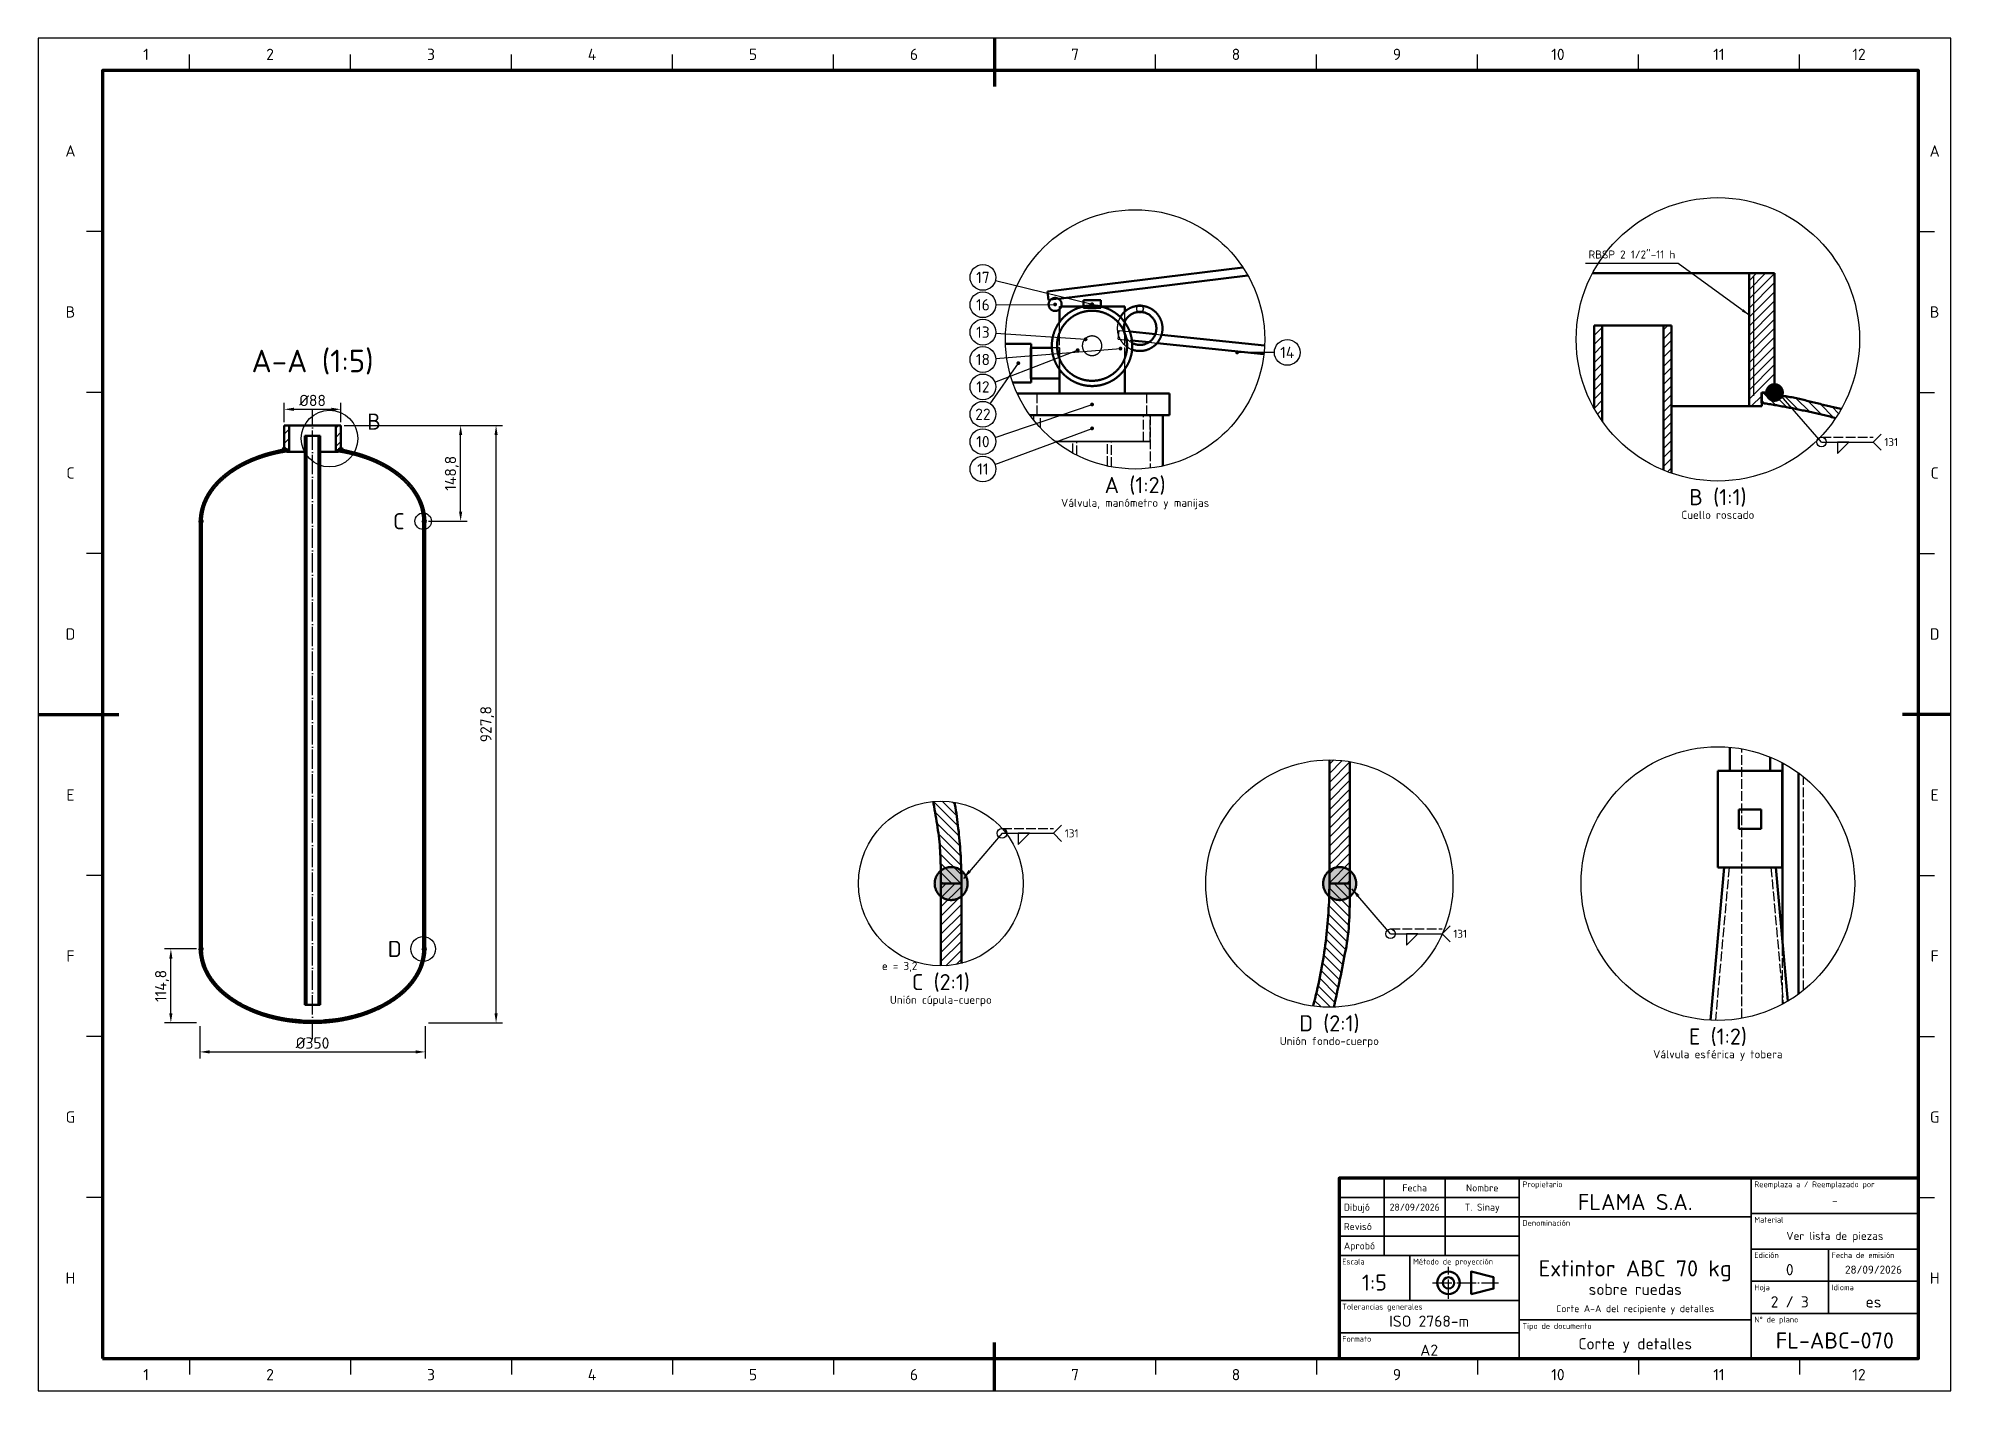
# Paper-space layout 'Lamina_A2' of a CAD drawing. Header units: millimetres. Extents: x 0 to 594, y 0 to 420.
# The model-space entities are those that its viewports show. They can reach past a viewport. Long polylines and large blocks are cut down to what shows.
import ezdxf
from ezdxf.enums import TextEntityAlignment as Align

# ---------------------------------------------------------------- set-up
doc = ezdxf.new("R2010")
doc.units = ezdxf.units.MM
doc.linetypes.add('ISO02-TRAZOS', pattern=[3.75, 3, -0.75])
doc.linetypes.add('ISO04-TRAZO-PUNTO', pattern=[7.625, 6, -0.75, 0.125, -0.75])
for name, color, linetype, lineweight in [('01-VISIBLE', 7, 'CONTINUOUS', 50), ('02-OCULTA', 4, 'ISO02-TRAZOS', 25), ('03-EJE', 1, 'ISO04-TRAZO-PUNTO', 25), ('04-COTA', 3, 'CONTINUOUS', 25), ('05-RAYADO', 8, 'CONTINUOUS', 25), ('06-TEXTO', 7, 'CONTINUOUS', 25), ('07-RECUADRO', 7, 'CONTINUOUS', 70), ('08-FINA', 5, 'CONTINUOUS', 25), ('10-ROTULO', 7, 'CONTINUOUS', 35), ('11-TEXTO-ROTULO', 7, 'CONTINUOUS', 25), ('12-SOLDADURA', 6, 'CONTINUOUS', 25)]:
    doc.layers.add(name, color=color, linetype=linetype, lineweight=lineweight)
doc.styles.add('ISO3098', font='isocpeur.ttf')
doc.dimstyles.new('FLAMA-ISO', dxfattribs={"dimtxt": 3.5, "dimasz": 3, "dimexe": 2, "dimexo": 1, "dimgap": 1, "dimtad": 1, "dimdec": 1, "dimtxsty": 'ISO3098', "dimcen": 2.5, "dimclrd": 3, "dimclre": 3, "dimclrt": 3, "dimazin": 3, "dimtfac": 1, "dimtmove": 0, "dimatfit": 3, "dimlwd": 25, "dimlwe": 25})

psp = doc.layouts.new('Lamina_A2')

msp = doc.modelspace()

# ---------------------------------------------------------------- texts
at = {"layer": '06-TEXTO', "style": 'ISO3098'}
for s, height, p in [('1', 3.5, (33.5, 415)), ('2', 3.5, (72, 415)), ('3', 3.5, (122, 415)), ('4', 3.5, (172, 415)), ('5', 3.5, (222, 415)), ('6', 3.5, (272, 415)), ('7', 3.5, (322, 415)), ('8', 3.5, (372, 415)), ('9', 3.5, (422, 415)), ('10', 3.5, (472, 415)), ('11', 3.5, (522, 415)), ('12', 3.5, (565.5, 415)), ('A', 3.5, (10, 385)), ('A', 3.5, (589, 385)), ('17', 3.5, (293.404, 345.738)), ('16', 3.5, (293.404, 337.238)), ('B', 3.5, (10, 335)), ('B', 3.5, (589, 335)), ('13', 3.5, (293.404, 328.738)), ('A-A (1:5)', 7, (85.192, 319.776)), ('18', 3.5, (293.404, 320.238)), ('14', 3.5, (387.929, 322.44)), ('12', 3.5, (293.404, 311.738)), ('B', 5, (104.272, 300.956)), ('22', 3.5, (293.404, 303.238)), ('10', 3.5, (293.404, 294.738)), ('C', 3.5, (10, 285)), ('11', 3.5, (293.404, 286.238)), ('C', 3.5, (589, 285)), ('A (1:2)', 5, (340.667, 281.238)), ('B (1:1)', 5, (521.667, 277.5)), ('Válvula, manómetro y manijas', 2.5, (340.667, 275.738)), ('Cuello roscado', 2.5, (521.667, 272)), ('C', 5, (111.992, 270.024)), ('D', 3.5, (10, 235)), ('D', 3.5, (589, 235)), ('E', 3.5, (10, 185)), ('E', 3.5, (589, 185)), ('F', 3.5, (10, 135)), ('D', 5, (110.712, 137.184)), ('F', 3.5, (589, 135)), ('e = 3,2', 2.5, (267.533, 131.9)), ('C (2:1)', 5, (280.333, 126.9)), ('Unión cúpula-cuerpo', 2.5, (280.333, 121.4)), ('D (2:1)', 5, (401, 114.1)), ('E (1:2)', 5, (521.667, 110)), ('Unión fondo-cuerpo', 2.5, (401, 108.6)), ('Válvula esférica y tobera', 2.5, (521.667, 104.5)), ('G', 3.5, (10, 85)), ('G', 3.5, (589, 85)), ('H', 3.5, (10, 35)), ('H', 3.5, (589, 35)), ('1', 3.5, (33.5, 5)), ('2', 3.5, (72, 5)), ('3', 3.5, (122, 5)), ('4', 3.5, (172, 5)), ('5', 3.5, (222, 5)), ('6', 3.5, (272, 5)), ('7', 3.5, (322, 5)), ('8', 3.5, (372, 5)), ('9', 3.5, (422, 5)), ('10', 3.5, (472, 5)), ('11', 3.5, (522, 5)), ('12', 3.5, (565.5, 5))]:
    msp.add_text(s, height=height, dxfattribs=at).set_placement(p, align=Align.MIDDLE_CENTER)
msp.add_text('RBSP 2 1/2"-11 h', height=2.5, dxfattribs=at).set_placement((494.967, 350.85), align=Align.BOTTOM_CENTER)
at = {"layer": '11-TEXTO-ROTULO', "style": 'ISO3098'}
for s, height, p in [('Fecha', 2.2, (427.5, 63)), ('Nombre', 2.2, (448.5, 63)), ('FLAMA S.A.', 5, (496, 58.6)), ('28/09/2026', 2.2, (427.5, 57)), ('T. Sinay', 2.2, (448.5, 57)), ('-', 2.5, (558, 59.1)), ('Ver lista de piezas', 2.5, (558, 48.1)), ('1:5', 5, (415, 33.6)), ('Extintor ABC 70 kg', 5, (496, 38)), ('0', 3.5, (544, 37.6)), ('28/09/2026', 2.5, (570, 37.6)), ('sobre ruedas', 3.5, (496, 31.5)), ('Corte A-A del recipiente y detalles', 2.2, (496, 25.5)), ('2 / 3', 3.5, (544, 27.6)), ('es', 3.5, (570, 27.6)), ('ISO 2768-m', 3.5, (432, 21.6)), ('FL-ABC-070', 5, (558, 15.6)), ('A2', 3.5, (432, 12.6)), ('Corte y detalles', 3.5, (496, 14.6))]:
    msp.add_text(s, height=height, dxfattribs=at).set_placement(p, align=Align.MIDDLE_CENTER)
for s, p in [('Propietario', (461, 65)), ('Reemplaza a / Reemplazado por', (533, 65)), ('Material', (533, 54)), ('Denominación', (461, 53)), ('Edición', (533, 43)), ('Fecha de emisión', (557, 43)), ('Escala', (405, 41)), ('Método de proyección', (427, 41)), ('Hoja', (533, 33)), ('Idioma', (557, 33)), ('Tolerancias generales', (405, 27)), ('Tipo de documento', (461, 21)), ('N° de plano', (533, 23)), ('Formato', (405, 17))]:
    msp.add_text(s, height=1.8, dxfattribs=at).set_placement(p, align=Align.TOP_LEFT)
for s, p in [('Dibujó', (405.5, 57)), ('Revisó', (405.5, 51)), ('Aprobó', (405.5, 45))]:
    msp.add_text(s, height=2.2, dxfattribs=at).set_placement(p, align=Align.MIDDLE_LEFT)
at = {"layer": '12-SOLDADURA', "style": 'ISO3098'}
for p in [(573.367, 294.6), (318.833, 173.1), (439.5, 141.9)]:
    msp.add_text('131', height=2.5, dxfattribs=at).set_placement(p, align=Align.MIDDLE_LEFT)

# ---------------------------------------------------------------- dimensions: what is measured, and where the dimension line sits
at = {"layer": '04-COTA'}
for base, p1, p2 in [((76.392, 304.776), (76.392, 299.776), (93.992, 299.776)), ((50.192, 105.224), (50.192, 114.224), (120.192, 114.224))]:
    msp.add_linear_dim(base=base, p1=p1, p2=p2, dimstyle='FLAMA-ISO', override={"dimlfac": 5, "dimpost": '%%c<>'}, dxfattribs=at).render()
for base, p1, p2 in [((142.192, 114.224), (120.192, 114.224), (93.992, 299.776)), ((131.192, 270.024), (120.192, 270.024), (93.992, 299.776)), ((41.192, 114.224), (50.192, 114.224), (50.192, 137.184))]:
    msp.add_linear_dim(base=base, p1=p1, p2=p2, angle=90, dimstyle='FLAMA-ISO', override={"dimlfac": 5}, dxfattribs=at).render()

# ---------------------------------------------------------------- hatches: boundary and pattern name
at = {"layer": '05-RAYADO'}
h = msp.add_hatch(dxfattribs=at)
h.set_pattern_fill('ANSI31', scale=0.62992)
h.paths.add_polyline_path([(535.277, 310), (535.277, 305.772), (531.367, 305.772), (531.367, 347), (539.267, 347), (539.267, 310)])
h = msp.add_hatch(dxfattribs=at)
h.set_pattern_fill('ANSI31', scale=0.62992)
h.paths.add_polyline_path([(483.267, 330.8), (485.767, 330.8), (485.767, 301.062), (485.693, 301.164), (485.082, 302.055), (484.493, 302.96), (483.927, 303.879), (483.383, 304.812), (483.267, 305.024)])
h = msp.add_hatch(dxfattribs=at)
h.set_pattern_fill('ANSI31', scale=0.62992)
h.paths.add_polyline_path([(507.267, 330.8), (507.267, 284.926), (506.844, 285.072), (505.831, 285.448), (504.829, 285.849), (504.767, 285.876), (504.767, 330.8)])
h = msp.add_hatch(dxfattribs=at)
h.set_pattern_fill('ANSI31', scale=0.62992, angle=90)
h.paths.add_polyline_path([(535.736, 309.928), (536.205, 309.855), (536.674, 309.783), (537.144, 309.71), (537.613, 309.637), (538.082, 309.564), (538.551, 309.491), (539.02, 309.417), (539.489, 309.343), (539.958, 309.269), (540.427, 309.195), (540.896, 309.12), (541.365, 309.045), (541.834, 308.97), (542.302, 308.894), (542.771, 308.817), (543.24, 308.74), (543.708, 308.662), (544.176, 308.582), (544.644, 308.502), (545.112, 308.42), (545.579, 308.335), (546.045, 308.248), (546.511, 308.156), (546.976, 308.058), (547.439, 307.951), (547.898, 307.832), (548.355, 307.702), (548.811, 307.57), (549.268, 307.443), (549.728, 307.322), (550.188, 307.205), (550.649, 307.091), (551.11, 306.978), (551.571, 306.867), (552.033, 306.756), (552.495, 306.646), (552.957, 306.536), (553.419, 306.427), (553.881, 306.318), (554.343, 306.208), (554.805, 306.099), (555.267, 305.99), (555.729, 305.88), (556.191, 305.771), (556.653, 305.661), (557.115, 305.55), (557.577, 305.44), (558.038, 305.329), (558.5, 305.217), (558.961, 305.105), (559.423, 304.992), (559.884, 304.879), (559.975, 304.856), (559.95, 304.812), (559.407, 303.879), (558.84, 302.96), (558.259, 302.067), (557.911, 302.156), (557.462, 302.269), (557.014, 302.382), (556.565, 302.494), (556.117, 302.604), (555.667, 302.714), (555.218, 302.824), (554.769, 302.932), (554.319, 303.039), (553.869, 303.146), (553.419, 303.251), (552.968, 303.356), (552.518, 303.46), (552.067, 303.563), (551.616, 303.665), (551.165, 303.767), (550.714, 303.867), (550.262, 303.967), (549.811, 304.065), (549.359, 304.163), (548.907, 304.26), (548.454, 304.356), (548.002, 304.451), (547.549, 304.546), (547.096, 304.639), (546.643, 304.732), (546.19, 304.824), (545.737, 304.915), (545.283, 305.005), (544.83, 305.094), (544.376, 305.183), (543.922, 305.27), (543.468, 305.357), (543.013, 305.443), (542.559, 305.528), (542.104, 305.612), (541.649, 305.695), (541.194, 305.777), (540.739, 305.859), (540.284, 305.94), (539.829, 306.02), (539.373, 306.099), (538.917, 306.177), (538.462, 306.254), (538.006, 306.331), (537.549, 306.406), (537.093, 306.481), (536.637, 306.555), (536.18, 306.628), (535.723, 306.701), (535.267, 306.772), (535.267, 310)])
h = msp.add_hatch(color=7, dxfattribs=at)
h.dxf.hatch_style = 1
h.paths.add_polyline_path([(541.819, 309.799), (541.795, 309.6), (541.756, 309.402), (541.701, 309.209), (541.632, 309.02), (541.548, 308.838), (541.449, 308.662), (541.338, 308.495), (541.213, 308.337), (541.077, 308.19), (540.929, 308.053), (540.771, 307.929), (540.604, 307.817), (540.429, 307.719), (540.246, 307.635), (540.058, 307.565), (539.864, 307.511), (539.667, 307.472), (539.468, 307.448), (539.267, 307.44), (539.066, 307.448), (538.866, 307.472), (538.669, 307.511), (538.476, 307.565), (538.287, 307.635), (538.104, 307.719), (537.929, 307.817), (537.762, 307.929), (537.604, 308.053), (537.456, 308.19), (537.32, 308.337), (537.196, 308.495), (537.084, 308.662), (536.986, 308.838), (536.902, 309.02), (536.832, 309.209), (536.777, 309.402), (536.738, 309.6), (536.715, 309.799), (536.707, 310), (536.715, 310.201), (536.738, 310.4), (536.777, 310.598), (536.832, 310.791), (536.902, 310.98), (536.986, 311.162), (537.084, 311.338), (537.196, 311.505), (537.32, 311.663), (537.456, 311.81), (537.604, 311.947), (537.762, 312.071), (537.929, 312.183), (538.104, 312.281), (538.287, 312.365), (538.476, 312.435), (538.669, 312.489), (538.866, 312.528), (539.066, 312.552), (539.267, 312.56), (539.468, 312.552), (539.667, 312.528), (539.864, 312.489), (540.058, 312.435), (540.246, 312.365), (540.429, 312.281), (540.604, 312.183), (540.771, 312.071), (540.929, 311.947), (541.077, 311.81), (541.213, 311.663), (541.338, 311.505), (541.449, 311.338), (541.548, 311.162), (541.632, 310.98), (541.701, 310.791), (541.756, 310.598), (541.795, 310.4), (541.819, 310.201), (541.827, 310)])
h = msp.add_hatch(dxfattribs=at)
h.set_pattern_fill('ANSI31', scale=0.62992)
h.paths.add_polyline_path([(77.972, 291.531), (77.19, 291.531), (77.19, 292.376), (76.392, 292.376), (76.392, 299.776), (77.972, 299.776)])
h = msp.add_hatch(dxfattribs=at)
h.set_pattern_fill('ANSI31', scale=0.62992)
h.paths.add_polyline_path([(93.992, 292.376), (93.194, 292.376), (93.194, 291.531), (92.412, 291.531), (92.412, 299.776), (93.992, 299.776)])
h = msp.add_hatch(color=7, dxfattribs=at)
h.dxf.hatch_style = 1
h.paths.add_polyline_path([(50.832, 270.024), (50.192, 270.024), (50.192, 270.119), (50.193, 270.214), (50.195, 270.309), (50.197, 270.404), (50.199, 270.499), (50.203, 270.594), (50.207, 270.688), (50.211, 270.783), (50.216, 270.878), (50.222, 270.973), (50.228, 271.068), (50.235, 271.162), (50.242, 271.257), (50.25, 271.352), (50.259, 271.446), (50.268, 271.541), (50.278, 271.635), (50.289, 271.73), (50.3, 271.824), (50.311, 271.918), (50.324, 272.012), (50.336, 272.106), (50.35, 272.2), (50.364, 272.294), (50.378, 272.388), (50.393, 272.482), (50.409, 272.576), (50.425, 272.669), (50.442, 272.763), (50.459, 272.856), (50.477, 272.949), (50.496, 273.042), (50.515, 273.135), (50.535, 273.228), (50.555, 273.321), (50.576, 273.414), (50.597, 273.506), (50.619, 273.599), (50.641, 273.691), (50.664, 273.783), (50.688, 273.875), (50.712, 273.967), (50.737, 274.059), (50.762, 274.15), (50.788, 274.242), (50.814, 274.333), (50.841, 274.424), (50.868, 274.515), (50.896, 274.606), (50.924, 274.696), (50.953, 274.787), (50.983, 274.877), (51.013, 274.967), (51.043, 275.057), (51.074, 275.147), (51.106, 275.236), (51.138, 275.326), (51.17, 275.415), (51.204, 275.504), (51.237, 275.593), (51.271, 275.681), (51.306, 275.77), (51.341, 275.858), (51.376, 275.946), (51.412, 276.034), (51.449, 276.122), (51.486, 276.209), (51.523, 276.296), (51.561, 276.383), (51.6, 276.47), (51.639, 276.557), (51.678, 276.643), (51.718, 276.73), (51.758, 276.816), (51.799, 276.901), (51.84, 276.987), (51.882, 277.072), (51.924, 277.157), (51.967, 277.242), (52.01, 277.327), (52.053, 277.411), (52.097, 277.495), (52.141, 277.579), (52.186, 277.663), (52.231, 277.747), (52.277, 277.83), (52.323, 277.913), (52.369, 277.996), (52.416, 278.078), (52.464, 278.161), (52.511, 278.243), (52.559, 278.325), (52.608, 278.406), (52.657, 278.488), (52.706, 278.569), (52.756, 278.65), (52.806, 278.731), (52.857, 278.811), (52.907, 278.891), (52.959, 278.971), (53.01, 279.051), (53.062, 279.13), (53.115, 279.209), (53.168, 279.288), (53.221, 279.367), (53.274, 279.445), (53.328, 279.524), (53.383, 279.601), (53.437, 279.679), (53.492, 279.757), (53.547, 279.834), (53.603, 279.911), (53.659, 279.987), (53.716, 280.064), (53.772, 280.14), (53.829, 280.216), (53.887, 280.292), (53.944, 280.367), (54.003, 280.442), (54.061, 280.517), (54.12, 280.592), (54.179, 280.666), (54.238, 280.74), (54.298, 280.814), (54.358, 280.888), (54.418, 280.961), (54.479, 281.034), (54.54, 281.107), (54.601, 281.179), (54.662, 281.252), (54.724, 281.324), (54.786, 281.396), (54.849, 281.467), (54.912, 281.538), (54.975, 281.609), (55.038, 281.68), (55.102, 281.751), (55.165, 281.821), (55.23, 281.891), (55.294, 281.961), (55.359, 282.03), (55.424, 282.099), (55.489, 282.168), (55.555, 282.237), (55.62, 282.306), (55.686, 282.374), (55.753, 282.442), (55.819, 282.509), (55.886, 282.577), (55.953, 282.644), (56.021, 282.711), (56.088, 282.778), (56.156, 282.844), (56.224, 282.91), (56.293, 282.976), (56.361, 283.042), (56.43, 283.107), (56.499, 283.172), (56.569, 283.237), (56.638, 283.302), (56.708, 283.366), (56.778, 283.43), (56.848, 283.494), (56.919, 283.558), (56.99, 283.621), (57.061, 283.684), (57.132, 283.747), (57.203, 283.81), (57.275, 283.872), (57.347, 283.934), (57.419, 283.996), (57.491, 284.058), (57.563, 284.119), (57.636, 284.18), (57.709, 284.241), (57.782, 284.302), (57.855, 284.362), (57.929, 284.422), (58.003, 284.482), (58.077, 284.541), (58.151, 284.601), (58.225, 284.66), (58.3, 284.719), (58.374, 284.777), (58.449, 284.836), (58.524, 284.894), (58.6, 284.952), (58.675, 285.01), (58.751, 285.067), (58.826, 285.124), (58.902, 285.181), (58.979, 285.238), (59.055, 285.294), (59.132, 285.35), (59.208, 285.406), (59.285, 285.462), (59.362, 285.518), (59.44, 285.573), (59.517, 285.628), (59.595, 285.683), (59.672, 285.737), (59.75, 285.791), (59.828, 285.845), (59.907, 285.899), (59.985, 285.953), (60.063, 286.006), (60.142, 286.059), (60.221, 286.112), (60.3, 286.165), (60.379, 286.217), (60.459, 286.269), (60.538, 286.321), (60.618, 286.373), (60.698, 286.424), (60.778, 286.476), (60.858, 286.527), (60.938, 286.577), (61.018, 286.628), (61.099, 286.678), (61.18, 286.728), (61.26, 286.778), (61.341, 286.828), (61.423, 286.877), (61.504, 286.926), (61.585, 286.975), (61.667, 287.024), (61.748, 287.072), (61.83, 287.121), (61.912, 287.169), (61.994, 287.216), (62.076, 287.264), (62.159, 287.311), (62.241, 287.358), (62.324, 287.405), (62.406, 287.452), (62.489, 287.498), (62.572, 287.544), (62.655, 287.59), (62.739, 287.636), (62.822, 287.682), (62.905, 287.727), (62.989, 287.772), (63.073, 287.817), (63.156, 287.862), (63.24, 287.906), (63.324, 287.951), (63.408, 287.995), (63.493, 288.038), (63.577, 288.082), (63.661, 288.125), (63.746, 288.169), (63.831, 288.212), (63.916, 288.254), (64, 288.297), (64.085, 288.339), (64.171, 288.381), (64.256, 288.423), (64.341, 288.465), (64.426, 288.507), (64.512, 288.548), (64.598, 288.589), (64.683, 288.63), (64.769, 288.671), (64.855, 288.711), (64.941, 288.751), (65.027, 288.791), (65.113, 288.831), (65.2, 288.871), (65.286, 288.91), (65.373, 288.949), (65.459, 288.988), (65.546, 289.027), (65.633, 289.065), (65.72, 289.104), (65.807, 289.142), (65.894, 289.179), (65.981, 289.217), (66.068, 289.254), (66.156, 289.291), (66.243, 289.328), (66.331, 289.365), (66.418, 289.402), (66.506, 289.438), (66.594, 289.474), (66.682, 289.51), (66.77, 289.545), (66.858, 289.581), (66.946, 289.616), (67.035, 289.651), (67.123, 289.686), (67.211, 289.72), (67.3, 289.755), (67.389, 289.789), (67.477, 289.823), (67.566, 289.857), (67.655, 289.891), (67.744, 289.924), (67.832, 289.958), (67.921, 289.991), (68.01, 290.024), (68.1, 290.057), (68.189, 290.089), (68.278, 290.122), (68.367, 290.154), (68.456, 290.187), (68.546, 290.219), (68.635, 290.251), (68.725, 290.282), (68.814, 290.314), (68.904, 290.346), (68.993, 290.377), (69.083, 290.408), (69.173, 290.439), (69.263, 290.47), (69.352, 290.501), (69.442, 290.532), (69.532, 290.562), (69.622, 290.592), (69.713, 290.622), (69.803, 290.652), (69.893, 290.681), (69.983, 290.71), (70.074, 290.739), (70.164, 290.768), (70.255, 290.796), (70.346, 290.825), (70.436, 290.852), (70.527, 290.88), (70.618, 290.907), (70.709, 290.934), (70.8, 290.961), (70.892, 290.987), (70.983, 291.013), (71.074, 291.039), (71.166, 291.065), (71.257, 291.09), (71.349, 291.115), (71.441, 291.14), (71.532, 291.164), (71.624, 291.189), (71.716, 291.213), (71.808, 291.236), (71.9, 291.26), (71.992, 291.283), (72.084, 291.306), (72.176, 291.329), (72.269, 291.352), (72.361, 291.375), (72.453, 291.397), (72.545, 291.42), (72.638, 291.442), (72.73, 291.464), (72.822, 291.486), (72.915, 291.508), (73.007, 291.53), (73.099, 291.552), (73.192, 291.574), (73.284, 291.596), (73.377, 291.618), (73.469, 291.64), (73.562, 291.661), (73.654, 291.683), (73.746, 291.705), (73.839, 291.727), (73.931, 291.749), (74.023, 291.772), (74.116, 291.794), (74.208, 291.817), (74.3, 291.84), (74.392, 291.865), (74.483, 291.89), (74.574, 291.917), (74.666, 291.943), (74.758, 291.966), (74.85, 291.988), (74.943, 292.007), (75.036, 292.026), (75.13, 292.043), (75.223, 292.06), (75.317, 292.076), (75.41, 292.093), (75.504, 292.108), (75.597, 292.124), (75.691, 292.14), (75.785, 292.155), (75.879, 292.17), (75.972, 292.185), (76.066, 292.2), (76.16, 292.215), (76.254, 292.23), (76.347, 292.245), (76.441, 292.26), (76.535, 292.274), (76.629, 292.289), (76.723, 292.303), (76.817, 292.318), (76.91, 292.333), (77.004, 292.347), (77.098, 292.362), (77.192, 292.376), (77.192, 291.731), (77.101, 291.716), (77.009, 291.702), (76.918, 291.687), (76.827, 291.672), (76.735, 291.657), (76.644, 291.642), (76.553, 291.627), (76.462, 291.611), (76.371, 291.596), (76.28, 291.58), (76.189, 291.564), (76.097, 291.548), (76.006, 291.532), (75.915, 291.515), (75.824, 291.498), (75.734, 291.482), (75.643, 291.465), (75.552, 291.447), (75.461, 291.43), (75.37, 291.413), (75.279, 291.395), (75.189, 291.377), (75.098, 291.359), (75.007, 291.341), (74.917, 291.322), (74.826, 291.304), (74.735, 291.285), (74.645, 291.266), (74.554, 291.247), (74.464, 291.228), (74.374, 291.209), (74.283, 291.189), (74.193, 291.169), (74.103, 291.149), (74.012, 291.129), (73.922, 291.109), (73.832, 291.089), (73.742, 291.068), (73.652, 291.047), (73.562, 291.026), (73.472, 291.005), (73.382, 290.984), (73.292, 290.962), (73.202, 290.941), (73.112, 290.919), (73.022, 290.897), (72.932, 290.875), (72.843, 290.852), (72.753, 290.83), (72.663, 290.807), (72.574, 290.784), (72.484, 290.761), (72.395, 290.738), (72.305, 290.715), (72.216, 290.691), (72.126, 290.667), (72.037, 290.643), (71.948, 290.619), (71.858, 290.595), (71.769, 290.57), (71.68, 290.546), (71.591, 290.521), (71.502, 290.496), (71.413, 290.471), (71.324, 290.445), (71.235, 290.42), (71.147, 290.394), (71.058, 290.368), (70.969, 290.342), (70.88, 290.316), (70.792, 290.289), (70.703, 290.263), (70.615, 290.236), (70.526, 290.209), (70.438, 290.181), (70.35, 290.154), (70.261, 290.127), (70.173, 290.099), (70.085, 290.071), (69.997, 290.043), (69.909, 290.014), (69.821, 289.986), (69.733, 289.957), (69.645, 289.928), (69.557, 289.899), (69.47, 289.87), (69.382, 289.841), (69.294, 289.811), (69.207, 289.781), (69.119, 289.751), (69.032, 289.721), (68.944, 289.691), (68.857, 289.66), (68.77, 289.63), (68.683, 289.599), (68.596, 289.568), (68.509, 289.536), (68.422, 289.505), (68.335, 289.473), (68.248, 289.441), (68.161, 289.409), (68.075, 289.377), (67.988, 289.345), (67.901, 289.312), (67.815, 289.279), (67.729, 289.246), (67.642, 289.213), (67.556, 289.18), (67.47, 289.146), (67.384, 289.112), (67.298, 289.078), (67.212, 289.044), (67.126, 289.01), (67.04, 288.975), (66.955, 288.94), (66.869, 288.905), (66.783, 288.87), (66.698, 288.835), (66.613, 288.799), (66.527, 288.764), (66.442, 288.728), (66.357, 288.692), (66.272, 288.655), (66.187, 288.619), (66.102, 288.582), (66.017, 288.545), (65.933, 288.508), (65.848, 288.471), (65.763, 288.433), (65.679, 288.396), (65.595, 288.358), (65.51, 288.319), (65.426, 288.281), (65.342, 288.243), (65.258, 288.204), (65.174, 288.165), (65.091, 288.126), (65.007, 288.086), (64.923, 288.047), (64.84, 288.007), (64.756, 287.967), (64.673, 287.927), (64.59, 287.887), (64.507, 287.846), (64.424, 287.805), (64.341, 287.764), (64.258, 287.723), (64.175, 287.682), (64.093, 287.64), (64.01, 287.598), (63.928, 287.556), (63.846, 287.514), (63.764, 287.472), (63.682, 287.429), (63.6, 287.386), (63.518, 287.343), (63.436, 287.3), (63.354, 287.256), (63.273, 287.213), (63.192, 287.169), (63.11, 287.124), (63.029, 287.08), (62.948, 287.036), (62.867, 286.991), (62.786, 286.946), (62.706, 286.901), (62.625, 286.855), (62.545, 286.81), (62.465, 286.764), (62.384, 286.718), (62.304, 286.671), (62.224, 286.625), (62.145, 286.578), (62.065, 286.531), (61.985, 286.484), (61.906, 286.437), (61.827, 286.389), (61.748, 286.341), (61.669, 286.293), (61.59, 286.245), (61.511, 286.196), (61.432, 286.148), (61.354, 286.099), (61.276, 286.049), (61.197, 286), (61.119, 285.95), (61.041, 285.901), (60.964, 285.851), (60.886, 285.8), (60.809, 285.75), (60.731, 285.699), (60.654, 285.648), (60.577, 285.597), (60.5, 285.545), (60.424, 285.494), (60.347, 285.442), (60.271, 285.39), (60.194, 285.337), (60.118, 285.285), (60.042, 285.232), (59.967, 285.179), (59.891, 285.126), (59.816, 285.072), (59.74, 285.018), (59.665, 284.965), (59.59, 284.91), (59.516, 284.856), (59.441, 284.801), (59.367, 284.746), (59.292, 284.691), (59.218, 284.636), (59.144, 284.58), (59.071, 284.524), (58.997, 284.468), (58.924, 284.412), (58.851, 284.355), (58.778, 284.299), (58.705, 284.242), (58.632, 284.184), (58.56, 284.127), (58.488, 284.069), (58.416, 284.011), (58.344, 283.953), (58.272, 283.894), (58.201, 283.836), (58.129, 283.777), (58.058, 283.718), (57.988, 283.658), (57.917, 283.598), (57.847, 283.538), (57.776, 283.478), (57.706, 283.418), (57.636, 283.357), (57.567, 283.296), (57.498, 283.235), (57.428, 283.174), (57.359, 283.112), (57.291, 283.05), (57.222, 282.988), (57.154, 282.926), (57.086, 282.863), (57.018, 282.8), (56.951, 282.737), (56.883, 282.674), (56.816, 282.61), (56.749, 282.546), (56.683, 282.482), (56.616, 282.418), (56.55, 282.353), (56.484, 282.288), (56.418, 282.223), (56.353, 282.158), (56.288, 282.092), (56.223, 282.026), (56.158, 281.96), (56.094, 281.894), (56.03, 281.827), (55.966, 281.761), (55.902, 281.693), (55.839, 281.626), (55.776, 281.558), (55.713, 281.491), (55.65, 281.422), (55.588, 281.354), (55.526, 281.285), (55.464, 281.217), (55.403, 281.147), (55.342, 281.078), (55.281, 281.008), (55.22, 280.939), (55.16, 280.868), (55.1, 280.798), (55.041, 280.727), (54.981, 280.656), (54.922, 280.585), (54.863, 280.514), (54.805, 280.442), (54.747, 280.37), (54.689, 280.298), (54.631, 280.226), (54.574, 280.153), (54.517, 280.08), (54.461, 280.007), (54.405, 279.934), (54.349, 279.86), (54.293, 279.786), (54.238, 279.712), (54.183, 279.638), (54.128, 279.563), (54.074, 279.488), (54.02, 279.413), (53.966, 279.337), (53.913, 279.262), (53.86, 279.186), (53.808, 279.11), (53.756, 279.034), (53.704, 278.957), (53.652, 278.88), (53.601, 278.803), (53.551, 278.726), (53.5, 278.648), (53.45, 278.57), (53.401, 278.492), (53.351, 278.414), (53.303, 278.336), (53.254, 278.257), (53.206, 278.178), (53.158, 278.098), (53.111, 278.019), (53.064, 277.939), (53.018, 277.859), (52.972, 277.779), (52.926, 277.699), (52.881, 277.618), (52.837, 277.537), (52.792, 277.456), (52.749, 277.374), (52.705, 277.293), (52.662, 277.211), (52.62, 277.129), (52.578, 277.046), (52.536, 276.964), (52.495, 276.881), (52.454, 276.798), (52.414, 276.715), (52.374, 276.631), (52.334, 276.548), (52.295, 276.464), (52.257, 276.38), (52.218, 276.296), (52.181, 276.211), (52.143, 276.127), (52.106, 276.042), (52.07, 275.957), (52.034, 275.872), (51.998, 275.786), (51.963, 275.701), (51.928, 275.615), (51.894, 275.529), (51.86, 275.443), (51.826, 275.357), (51.793, 275.271), (51.76, 275.184), (51.728, 275.098), (51.697, 275.011), (51.666, 274.924), (51.635, 274.836), (51.606, 274.749), (51.576, 274.661), (51.548, 274.573), (51.52, 274.485), (51.493, 274.396), (51.466, 274.308), (51.44, 274.219), (51.414, 274.13), (51.39, 274.041), (51.366, 273.952), (51.342, 273.862), (51.32, 273.773), (51.298, 273.683), (51.276, 273.593), (51.255, 273.503), (51.235, 273.413), (51.215, 273.322), (51.196, 273.232), (51.177, 273.141), (51.159, 273.051), (51.141, 272.96), (51.123, 272.869), (51.106, 272.778), (51.089, 272.687), (51.072, 272.596), (51.056, 272.505), (51.04, 272.414), (51.024, 272.323), (51.009, 272.232), (50.993, 272.141), (50.978, 272.05), (50.963, 271.958), (50.949, 271.867), (50.934, 271.776), (50.92, 271.684), (50.907, 271.593), (50.895, 271.501), (50.884, 271.409), (50.874, 271.317), (50.866, 271.225), (50.859, 271.133), (50.853, 271.041), (50.849, 270.948), (50.845, 270.856), (50.841, 270.764), (50.839, 270.671), (50.837, 270.579), (50.835, 270.486), (50.834, 270.394), (50.833, 270.301), (50.832, 270.209), (50.832, 270.116)])
h = msp.add_hatch(color=7, dxfattribs=at)
h.dxf.hatch_style = 1
h.paths.add_polyline_path([(75.88, 292.376), (75.882, 292.416), (75.886, 292.456), (75.894, 292.496), (75.905, 292.534), (75.919, 292.572), (75.936, 292.609), (75.955, 292.644), (75.978, 292.677), (76.003, 292.709), (76.03, 292.738), (76.059, 292.765), (76.091, 292.79), (76.124, 292.813), (76.16, 292.832), (76.196, 292.849), (76.234, 292.863), (76.272, 292.874), (76.312, 292.882), (76.352, 292.887), (76.392, 292.888), (76.432, 292.887), (76.472, 292.882), (76.512, 292.874), (76.55, 292.863), (76.588, 292.849), (76.624, 292.832), (76.66, 292.813), (76.693, 292.79), (76.725, 292.765), (76.754, 292.738), (76.781, 292.709), (76.806, 292.677), (76.829, 292.644), (76.848, 292.609), (76.865, 292.572), (76.879, 292.534), (76.89, 292.496), (76.898, 292.456), (76.902, 292.416), (76.904, 292.376), (76.902, 292.336), (76.898, 292.296), (76.89, 292.257), (76.879, 292.218), (76.865, 292.18), (76.848, 292.144), (76.829, 292.109), (76.806, 292.075), (76.781, 292.044), (76.754, 292.014), (76.725, 291.987), (76.693, 291.962), (76.66, 291.94), (76.624, 291.92), (76.588, 291.903), (76.55, 291.889), (76.512, 291.878), (76.472, 291.87), (76.432, 291.866), (76.392, 291.864), (76.352, 291.866), (76.312, 291.87), (76.272, 291.878), (76.234, 291.889), (76.196, 291.903), (76.16, 291.92), (76.124, 291.94), (76.091, 291.962), (76.059, 291.987), (76.03, 292.014), (76.003, 292.044), (75.978, 292.075), (75.955, 292.109), (75.936, 292.144), (75.919, 292.18), (75.905, 292.218), (75.894, 292.257), (75.886, 292.296), (75.882, 292.336)])
h = msp.add_hatch(color=7, dxfattribs=at)
h.dxf.hatch_style = 1
h.paths.add_polyline_path([(83.292, 119.864), (82.792, 119.864), (82.792, 296.536), (83.292, 296.536)])
h = msp.add_hatch(color=7, dxfattribs=at)
h.dxf.hatch_style = 1
h.paths.add_polyline_path([(87.092, 296.536), (87.592, 296.536), (87.592, 119.864), (87.092, 119.864)])
h = msp.add_hatch(color=7, dxfattribs=at)
h.dxf.hatch_style = 1
h.paths.add_polyline_path([(93.192, 292.376), (93.286, 292.362), (93.38, 292.347), (93.474, 292.333), (93.567, 292.318), (93.661, 292.303), (93.755, 292.289), (93.849, 292.274), (93.943, 292.26), (94.037, 292.245), (94.13, 292.23), (94.224, 292.215), (94.318, 292.2), (94.412, 292.185), (94.505, 292.17), (94.599, 292.155), (94.693, 292.14), (94.787, 292.124), (94.88, 292.108), (94.974, 292.093), (95.067, 292.076), (95.161, 292.06), (95.254, 292.043), (95.348, 292.026), (95.441, 292.007), (95.534, 291.988), (95.626, 291.966), (95.718, 291.943), (95.81, 291.917), (95.901, 291.89), (95.992, 291.865), (96.084, 291.84), (96.176, 291.817), (96.268, 291.794), (96.361, 291.772), (96.453, 291.749), (96.545, 291.727), (96.638, 291.705), (96.73, 291.683), (96.822, 291.661), (96.915, 291.64), (97.007, 291.618), (97.1, 291.596), (97.192, 291.574), (97.285, 291.552), (97.377, 291.53), (97.469, 291.508), (97.562, 291.486), (97.654, 291.464), (97.746, 291.442), (97.839, 291.42), (97.931, 291.397), (98.023, 291.375), (98.115, 291.352), (98.208, 291.329), (98.3, 291.306), (98.392, 291.283), (98.484, 291.26), (98.576, 291.236), (98.668, 291.213), (98.76, 291.189), (98.852, 291.164), (98.943, 291.14), (99.035, 291.115), (99.127, 291.09), (99.218, 291.065), (99.31, 291.039), (99.401, 291.013), (99.492, 290.987), (99.584, 290.961), (99.675, 290.934), (99.766, 290.907), (99.857, 290.88), (99.948, 290.852), (100.038, 290.825), (100.129, 290.796), (100.22, 290.768), (100.31, 290.739), (100.401, 290.71), (100.491, 290.681), (100.581, 290.652), (100.671, 290.622), (100.762, 290.592), (100.852, 290.562), (100.942, 290.532), (101.032, 290.501), (101.121, 290.47), (101.211, 290.439), (101.301, 290.408), (101.391, 290.377), (101.48, 290.346), (101.57, 290.314), (101.659, 290.282), (101.749, 290.251), (101.838, 290.219), (101.928, 290.187), (102.017, 290.154), (102.106, 290.122), (102.195, 290.089), (102.284, 290.057), (102.374, 290.024), (102.463, 289.991), (102.552, 289.958), (102.64, 289.924), (102.729, 289.891), (102.818, 289.857), (102.907, 289.823), (102.995, 289.789), (103.084, 289.755), (103.173, 289.72), (103.261, 289.686), (103.349, 289.651), (103.438, 289.616), (103.526, 289.581), (103.614, 289.545), (103.702, 289.51), (103.79, 289.474), (103.878, 289.438), (103.966, 289.402), (104.053, 289.365), (104.141, 289.328), (104.228, 289.291), (104.316, 289.254), (104.403, 289.217), (104.49, 289.179), (104.577, 289.142), (104.664, 289.104), (104.751, 289.065), (104.838, 289.027), (104.925, 288.988), (105.011, 288.949), (105.098, 288.91), (105.184, 288.871), (105.271, 288.831), (105.357, 288.791), (105.443, 288.751), (105.529, 288.711), (105.615, 288.671), (105.701, 288.63), (105.786, 288.589), (105.872, 288.548), (105.958, 288.507), (106.043, 288.465), (106.128, 288.423), (106.213, 288.381), (106.299, 288.339), (106.384, 288.297), (106.468, 288.254), (106.553, 288.212), (106.638, 288.169), (106.723, 288.125), (106.807, 288.082), (106.891, 288.038), (106.976, 287.995), (107.06, 287.951), (107.144, 287.906), (107.228, 287.862), (107.311, 287.817), (107.395, 287.772), (107.479, 287.727), (107.562, 287.682), (107.645, 287.636), (107.729, 287.59), (107.812, 287.544), (107.895, 287.498), (107.978, 287.452), (108.06, 287.405), (108.143, 287.358), (108.225, 287.311), (108.308, 287.264), (108.39, 287.216), (108.472, 287.169), (108.554, 287.121), (108.636, 287.072), (108.717, 287.024), (108.799, 286.975), (108.88, 286.926), (108.961, 286.877), (109.043, 286.828), (109.124, 286.778), (109.204, 286.728), (109.285, 286.678), (109.366, 286.628), (109.446, 286.577), (109.526, 286.527), (109.606, 286.476), (109.686, 286.424), (109.766, 286.373), (109.846, 286.321), (109.925, 286.269), (110.005, 286.217), (110.084, 286.165), (110.163, 286.112), (110.242, 286.059), (110.321, 286.006), (110.399, 285.953), (110.477, 285.899), (110.556, 285.845), (110.634, 285.791), (110.712, 285.737), (110.789, 285.683), (110.867, 285.628), (110.944, 285.573), (111.022, 285.518), (111.099, 285.462), (111.176, 285.406), (111.252, 285.35), (111.329, 285.294), (111.405, 285.238), (111.482, 285.181), (111.558, 285.124), (111.633, 285.067), (111.709, 285.01), (111.784, 284.952), (111.86, 284.894), (111.935, 284.836), (112.01, 284.777), (112.084, 284.719), (112.159, 284.66), (112.233, 284.601), (112.307, 284.541), (112.381, 284.482), (112.455, 284.422), (112.529, 284.362), (112.602, 284.302), (112.675, 284.241), (112.748, 284.18), (112.821, 284.119), (112.893, 284.058), (112.965, 283.996), (113.037, 283.934), (113.109, 283.872), (113.181, 283.81), (113.252, 283.747), (113.323, 283.684), (113.394, 283.621), (113.465, 283.558), (113.536, 283.494), (113.606, 283.43), (113.676, 283.366), (113.746, 283.302), (113.815, 283.237), (113.885, 283.172), (113.954, 283.107), (114.023, 283.042), (114.091, 282.976), (114.16, 282.91), (114.228, 282.844), (114.296, 282.778), (114.363, 282.711), (114.431, 282.644), (114.498, 282.577), (114.565, 282.509), (114.631, 282.442), (114.698, 282.374), (114.764, 282.306), (114.829, 282.237), (114.895, 282.168), (114.96, 282.099), (115.025, 282.03), (115.09, 281.961), (115.154, 281.891), (115.219, 281.821), (115.282, 281.751), (115.346, 281.68), (115.409, 281.609), (115.472, 281.538), (115.535, 281.467), (115.598, 281.396), (115.66, 281.324), (115.722, 281.252), (115.783, 281.179), (115.844, 281.107), (115.905, 281.034), (115.966, 280.961), (116.026, 280.888), (116.086, 280.814), (116.146, 280.74), (116.205, 280.666), (116.264, 280.592), (116.323, 280.517), (116.381, 280.442), (116.44, 280.367), (116.497, 280.292), (116.555, 280.216), (116.612, 280.14), (116.668, 280.064), (116.725, 279.987), (116.781, 279.911), (116.837, 279.834), (116.892, 279.757), (116.947, 279.679), (117.001, 279.601), (117.056, 279.524), (117.11, 279.445), (117.163, 279.367), (117.216, 279.288), (117.269, 279.209), (117.322, 279.13), (117.374, 279.051), (117.425, 278.971), (117.477, 278.891), (117.527, 278.811), (117.578, 278.731), (117.628, 278.65), (117.678, 278.569), (117.727, 278.488), (117.776, 278.406), (117.825, 278.325), (117.873, 278.243), (117.92, 278.161), (117.968, 278.078), (118.015, 277.996), (118.061, 277.913), (118.107, 277.83), (118.153, 277.747), (118.198, 277.663), (118.243, 277.579), (118.287, 277.495), (118.331, 277.411), (118.374, 277.327), (118.417, 277.242), (118.46, 277.157), (118.502, 277.072), (118.544, 276.987), (118.585, 276.901), (118.626, 276.816), (118.666, 276.73), (118.706, 276.643), (118.745, 276.557), (118.784, 276.47), (118.823, 276.383), (118.861, 276.296), (118.898, 276.209), (118.935, 276.122), (118.972, 276.034), (119.008, 275.946), (119.043, 275.858), (119.078, 275.77), (119.113, 275.681), (119.147, 275.593), (119.18, 275.504), (119.214, 275.415), (119.246, 275.326), (119.278, 275.236), (119.31, 275.147), (119.341, 275.057), (119.371, 274.967), (119.401, 274.877), (119.431, 274.787), (119.46, 274.696), (119.488, 274.606), (119.516, 274.515), (119.543, 274.424), (119.57, 274.333), (119.596, 274.242), (119.622, 274.15), (119.647, 274.059), (119.672, 273.967), (119.696, 273.875), (119.72, 273.783), (119.743, 273.691), (119.765, 273.599), (119.787, 273.506), (119.808, 273.414), (119.829, 273.321), (119.849, 273.228), (119.869, 273.135), (119.888, 273.042), (119.907, 272.949), (119.925, 272.856), (119.942, 272.763), (119.959, 272.669), (119.975, 272.576), (119.991, 272.482), (120.006, 272.388), (120.02, 272.294), (120.034, 272.2), (120.048, 272.106), (120.06, 272.012), (120.073, 271.918), (120.084, 271.824), (120.095, 271.73), (120.106, 271.635), (120.116, 271.541), (120.125, 271.446), (120.134, 271.352), (120.142, 271.257), (120.149, 271.162), (120.156, 271.068), (120.162, 270.973), (120.168, 270.878), (120.173, 270.783), (120.177, 270.688), (120.181, 270.594), (120.185, 270.499), (120.187, 270.404), (120.189, 270.309), (120.191, 270.214), (120.192, 270.119), (120.192, 270.024), (119.552, 270.024), (119.552, 270.116), (119.552, 270.209), (119.551, 270.301), (119.55, 270.394), (119.549, 270.486), (119.547, 270.579), (119.545, 270.671), (119.543, 270.764), (119.539, 270.856), (119.535, 270.948), (119.531, 271.041), (119.525, 271.133), (119.518, 271.225), (119.51, 271.317), (119.5, 271.409), (119.489, 271.501), (119.477, 271.593), (119.464, 271.684), (119.45, 271.776), (119.435, 271.867), (119.421, 271.958), (119.406, 272.05), (119.391, 272.141), (119.375, 272.232), (119.36, 272.323), (119.344, 272.414), (119.328, 272.505), (119.312, 272.596), (119.295, 272.687), (119.278, 272.778), (119.261, 272.869), (119.243, 272.96), (119.225, 273.051), (119.207, 273.141), (119.188, 273.232), (119.169, 273.322), (119.149, 273.413), (119.129, 273.503), (119.108, 273.593), (119.086, 273.683), (119.064, 273.773), (119.042, 273.862), (119.018, 273.952), (118.994, 274.041), (118.97, 274.13), (118.944, 274.219), (118.918, 274.308), (118.891, 274.396), (118.864, 274.485), (118.836, 274.573), (118.808, 274.661), (118.778, 274.749), (118.749, 274.836), (118.718, 274.924), (118.687, 275.011), (118.656, 275.098), (118.624, 275.184), (118.591, 275.271), (118.558, 275.357), (118.524, 275.443), (118.49, 275.529), (118.456, 275.615), (118.421, 275.701), (118.386, 275.786), (118.35, 275.872), (118.314, 275.957), (118.278, 276.042), (118.241, 276.127), (118.203, 276.211), (118.166, 276.296), (118.127, 276.38), (118.089, 276.464), (118.05, 276.548), (118.01, 276.631), (117.97, 276.715), (117.93, 276.798), (117.889, 276.881), (117.848, 276.964), (117.806, 277.046), (117.764, 277.129), (117.722, 277.211), (117.679, 277.293), (117.635, 277.374), (117.592, 277.456), (117.547, 277.537), (117.503, 277.618), (117.458, 277.699), (117.412, 277.779), (117.366, 277.859), (117.32, 277.939), (117.273, 278.019), (117.226, 278.098), (117.178, 278.178), (117.13, 278.257), (117.081, 278.336), (117.033, 278.414), (116.983, 278.492), (116.934, 278.57), (116.884, 278.648), (116.833, 278.726), (116.783, 278.803), (116.732, 278.88), (116.68, 278.957), (116.628, 279.034), (116.576, 279.11), (116.524, 279.186), (116.471, 279.262), (116.418, 279.337), (116.364, 279.413), (116.31, 279.488), (116.256, 279.563), (116.201, 279.638), (116.146, 279.712), (116.091, 279.786), (116.035, 279.86), (115.979, 279.934), (115.923, 280.007), (115.867, 280.08), (115.81, 280.153), (115.753, 280.226), (115.695, 280.298), (115.637, 280.37), (115.579, 280.442), (115.521, 280.514), (115.462, 280.585), (115.403, 280.656), (115.343, 280.727), (115.284, 280.798), (115.224, 280.868), (115.164, 280.939), (115.103, 281.008), (115.042, 281.078), (114.981, 281.147), (114.92, 281.217), (114.858, 281.285), (114.796, 281.354), (114.734, 281.422), (114.671, 281.491), (114.608, 281.558), (114.545, 281.626), (114.482, 281.693), (114.418, 281.761), (114.354, 281.827), (114.29, 281.894), (114.226, 281.96), (114.161, 282.026), (114.096, 282.092), (114.031, 282.158), (113.966, 282.223), (113.9, 282.288), (113.834, 282.353), (113.768, 282.418), (113.701, 282.482), (113.635, 282.546), (113.568, 282.61), (113.501, 282.674), (113.433, 282.737), (113.366, 282.8), (113.298, 282.863), (113.23, 282.926), (113.162, 282.988), (113.093, 283.05), (113.025, 283.112), (112.956, 283.174), (112.886, 283.235), (112.817, 283.296), (112.748, 283.357), (112.678, 283.418), (112.608, 283.478), (112.537, 283.538), (112.467, 283.598), (112.396, 283.658), (112.326, 283.718), (112.255, 283.777), (112.183, 283.836), (112.112, 283.894), (112.04, 283.953), (111.968, 284.011), (111.896, 284.069), (111.824, 284.127), (111.752, 284.184), (111.679, 284.242), (111.606, 284.299), (111.533, 284.355), (111.46, 284.412), (111.387, 284.468), (111.313, 284.524), (111.24, 284.58), (111.166, 284.636), (111.092, 284.691), (111.017, 284.746), (110.943, 284.801), (110.868, 284.856), (110.794, 284.91), (110.719, 284.965), (110.644, 285.018), (110.568, 285.072), (110.493, 285.126), (110.417, 285.179), (110.342, 285.232), (110.266, 285.285), (110.19, 285.337), (110.113, 285.39), (110.037, 285.442), (109.96, 285.494), (109.884, 285.545), (109.807, 285.597), (109.73, 285.648), (109.653, 285.699), (109.575, 285.75), (109.498, 285.8), (109.42, 285.851), (109.343, 285.901), (109.265, 285.95), (109.187, 286), (109.108, 286.049), (109.03, 286.099), (108.952, 286.148), (108.873, 286.196), (108.794, 286.245), (108.715, 286.293), (108.636, 286.341), (108.557, 286.389), (108.478, 286.437), (108.399, 286.484), (108.319, 286.531), (108.239, 286.578), (108.16, 286.625), (108.08, 286.671), (108, 286.718), (107.919, 286.764), (107.839, 286.81), (107.759, 286.855), (107.678, 286.901), (107.598, 286.946), (107.517, 286.991), (107.436, 287.036), (107.355, 287.08), (107.274, 287.124), (107.192, 287.169), (107.111, 287.213), (107.03, 287.256), (106.948, 287.3), (106.866, 287.343), (106.784, 287.386), (106.702, 287.429), (106.62, 287.472), (106.538, 287.514), (106.456, 287.556), (106.374, 287.598), (106.291, 287.64), (106.209, 287.682), (106.126, 287.723), (106.043, 287.764), (105.96, 287.805), (105.877, 287.846), (105.794, 287.887), (105.711, 287.927), (105.628, 287.967), (105.544, 288.007), (105.461, 288.047), (105.377, 288.086), (105.293, 288.126), (105.21, 288.165), (105.126, 288.204), (105.042, 288.243), (104.958, 288.281), (104.874, 288.319), (104.789, 288.358), (104.705, 288.396), (104.621, 288.433), (104.536, 288.471), (104.451, 288.508), (104.367, 288.545), (104.282, 288.582), (104.197, 288.619), (104.112, 288.655), (104.027, 288.692), (103.942, 288.728), (103.857, 288.764), (103.771, 288.799), (103.686, 288.835), (103.601, 288.87), (103.515, 288.905), (103.429, 288.94), (103.344, 288.975), (103.258, 289.01), (103.172, 289.044), (103.086, 289.078), (103, 289.112), (102.914, 289.146), (102.828, 289.18), (102.742, 289.213), (102.655, 289.246), (102.569, 289.279), (102.483, 289.312), (102.396, 289.345), (102.309, 289.377), (102.223, 289.409), (102.136, 289.441), (102.049, 289.473), (101.962, 289.505), (101.875, 289.536), (101.788, 289.568), (101.701, 289.599), (101.614, 289.63), (101.527, 289.66), (101.44, 289.691), (101.352, 289.721), (101.265, 289.751), (101.177, 289.781), (101.09, 289.811), (101.002, 289.841), (100.914, 289.87), (100.827, 289.899), (100.739, 289.928), (100.651, 289.957), (100.563, 289.986), (100.475, 290.014), (100.387, 290.043), (100.299, 290.071), (100.211, 290.099), (100.123, 290.127), (100.034, 290.154), (99.946, 290.181), (99.858, 290.209), (99.769, 290.236), (99.681, 290.263), (99.592, 290.289), (99.504, 290.316), (99.415, 290.342), (99.326, 290.368), (99.237, 290.394), (99.149, 290.42), (99.06, 290.445), (98.971, 290.471), (98.882, 290.496), (98.793, 290.521), (98.704, 290.546), (98.615, 290.57), (98.526, 290.595), (98.436, 290.619), (98.347, 290.643), (98.258, 290.667), (98.168, 290.691), (98.079, 290.715), (97.989, 290.738), (97.9, 290.761), (97.81, 290.784), (97.721, 290.807), (97.631, 290.83), (97.541, 290.852), (97.452, 290.875), (97.362, 290.897), (97.272, 290.919), (97.182, 290.941), (97.092, 290.962), (97.002, 290.984), (96.912, 291.005), (96.822, 291.026), (96.732, 291.047), (96.642, 291.068), (96.552, 291.089), (96.462, 291.109), (96.372, 291.129), (96.281, 291.149), (96.191, 291.169), (96.101, 291.189), (96.01, 291.209), (95.92, 291.228), (95.83, 291.247), (95.739, 291.266), (95.649, 291.285), (95.558, 291.304), (95.467, 291.322), (95.377, 291.341), (95.286, 291.359), (95.195, 291.377), (95.105, 291.395), (95.014, 291.413), (94.923, 291.43), (94.832, 291.447), (94.741, 291.465), (94.65, 291.482), (94.56, 291.498), (94.469, 291.515), (94.378, 291.532), (94.287, 291.548), (94.195, 291.564), (94.104, 291.58), (94.013, 291.596), (93.922, 291.611), (93.831, 291.627), (93.74, 291.642), (93.649, 291.657), (93.557, 291.672), (93.466, 291.687), (93.375, 291.702), (93.283, 291.716), (93.192, 291.731)])
h = msp.add_hatch(color=7, dxfattribs=at)
h.dxf.hatch_style = 1
h.paths.add_polyline_path([(94.504, 292.376), (94.502, 292.336), (94.498, 292.296), (94.49, 292.257), (94.479, 292.218), (94.465, 292.18), (94.448, 292.144), (94.429, 292.109), (94.406, 292.075), (94.381, 292.044), (94.354, 292.014), (94.325, 291.987), (94.293, 291.962), (94.26, 291.94), (94.224, 291.92), (94.188, 291.903), (94.15, 291.889), (94.112, 291.878), (94.072, 291.87), (94.032, 291.866), (93.992, 291.864), (93.952, 291.866), (93.912, 291.87), (93.872, 291.878), (93.834, 291.889), (93.796, 291.903), (93.76, 291.92), (93.724, 291.94), (93.691, 291.962), (93.659, 291.987), (93.63, 292.014), (93.603, 292.044), (93.578, 292.075), (93.555, 292.109), (93.536, 292.144), (93.519, 292.18), (93.505, 292.218), (93.494, 292.257), (93.486, 292.296), (93.482, 292.336), (93.48, 292.376), (93.482, 292.416), (93.486, 292.456), (93.494, 292.496), (93.505, 292.534), (93.519, 292.572), (93.536, 292.609), (93.555, 292.644), (93.578, 292.677), (93.603, 292.709), (93.63, 292.738), (93.659, 292.765), (93.691, 292.79), (93.724, 292.813), (93.76, 292.832), (93.796, 292.849), (93.834, 292.863), (93.872, 292.874), (93.912, 292.882), (93.952, 292.887), (93.992, 292.888), (94.032, 292.887), (94.072, 292.882), (94.112, 292.874), (94.15, 292.863), (94.188, 292.849), (94.224, 292.832), (94.26, 292.813), (94.293, 292.79), (94.325, 292.765), (94.354, 292.738), (94.381, 292.709), (94.406, 292.677), (94.429, 292.644), (94.448, 292.609), (94.465, 292.572), (94.479, 292.534), (94.49, 292.496), (94.498, 292.456), (94.502, 292.416)])
h = msp.add_hatch(color=7, dxfattribs=at)
h.dxf.hatch_style = 1
h.paths.add_polyline_path([(50, 270.024), (50.002, 270.064), (50.006, 270.104), (50.014, 270.143), (50.025, 270.182), (50.039, 270.22), (50.056, 270.256), (50.075, 270.291), (50.098, 270.325), (50.123, 270.356), (50.15, 270.386), (50.179, 270.413), (50.211, 270.438), (50.244, 270.46), (50.28, 270.48), (50.316, 270.497), (50.354, 270.511), (50.392, 270.522), (50.432, 270.53), (50.472, 270.534), (50.512, 270.536), (50.552, 270.534), (50.592, 270.53), (50.632, 270.522), (50.67, 270.511), (50.708, 270.497), (50.744, 270.48), (50.78, 270.46), (50.813, 270.438), (50.845, 270.413), (50.874, 270.386), (50.901, 270.356), (50.926, 270.325), (50.949, 270.291), (50.968, 270.256), (50.985, 270.22), (50.999, 270.182), (51.01, 270.143), (51.018, 270.104), (51.022, 270.064), (51.024, 270.024), (51.022, 269.984), (51.018, 269.944), (51.01, 269.904), (50.999, 269.866), (50.985, 269.828), (50.968, 269.791), (50.949, 269.756), (50.926, 269.723), (50.901, 269.691), (50.874, 269.662), (50.845, 269.635), (50.813, 269.61), (50.78, 269.587), (50.744, 269.568), (50.708, 269.551), (50.67, 269.537), (50.632, 269.526), (50.592, 269.518), (50.552, 269.513), (50.512, 269.512), (50.472, 269.513), (50.432, 269.518), (50.392, 269.526), (50.354, 269.537), (50.316, 269.551), (50.28, 269.568), (50.244, 269.587), (50.211, 269.61), (50.179, 269.635), (50.15, 269.662), (50.123, 269.691), (50.098, 269.723), (50.075, 269.756), (50.056, 269.791), (50.039, 269.828), (50.025, 269.866), (50.014, 269.904), (50.006, 269.944), (50.002, 269.984)])
h = msp.add_hatch(color=7, dxfattribs=at)
h.dxf.hatch_style = 1
h.paths.add_polyline_path([(50.832, 137.184), (50.192, 137.184), (50.192, 270.024), (50.832, 270.024)])
h = msp.add_hatch(color=7, dxfattribs=at)
h.dxf.hatch_style = 1
h.paths.add_polyline_path([(120.384, 270.024), (120.382, 269.984), (120.378, 269.944), (120.37, 269.904), (120.359, 269.866), (120.345, 269.828), (120.328, 269.791), (120.309, 269.756), (120.286, 269.723), (120.261, 269.691), (120.234, 269.662), (120.205, 269.635), (120.173, 269.61), (120.14, 269.587), (120.104, 269.568), (120.068, 269.551), (120.03, 269.537), (119.992, 269.526), (119.952, 269.518), (119.912, 269.513), (119.872, 269.512), (119.832, 269.513), (119.792, 269.518), (119.752, 269.526), (119.714, 269.537), (119.676, 269.551), (119.64, 269.568), (119.604, 269.587), (119.571, 269.61), (119.539, 269.635), (119.51, 269.662), (119.483, 269.691), (119.458, 269.723), (119.435, 269.756), (119.416, 269.791), (119.399, 269.828), (119.385, 269.866), (119.374, 269.904), (119.366, 269.944), (119.362, 269.984), (119.36, 270.024), (119.362, 270.064), (119.366, 270.104), (119.374, 270.143), (119.385, 270.182), (119.399, 270.22), (119.416, 270.256), (119.435, 270.291), (119.458, 270.325), (119.483, 270.356), (119.51, 270.386), (119.539, 270.413), (119.571, 270.438), (119.604, 270.46), (119.64, 270.48), (119.676, 270.497), (119.714, 270.511), (119.752, 270.522), (119.792, 270.53), (119.832, 270.534), (119.872, 270.536), (119.912, 270.534), (119.952, 270.53), (119.992, 270.522), (120.03, 270.511), (120.068, 270.497), (120.104, 270.48), (120.14, 270.46), (120.173, 270.438), (120.205, 270.413), (120.234, 270.386), (120.261, 270.356), (120.286, 270.325), (120.309, 270.291), (120.328, 270.256), (120.345, 270.22), (120.359, 270.182), (120.37, 270.143), (120.378, 270.104), (120.382, 270.064)])
h = msp.add_hatch(color=7, dxfattribs=at)
h.dxf.hatch_style = 1
h.paths.add_polyline_path([(119.552, 270.024), (120.192, 270.024), (120.192, 137.184), (119.552, 137.184)])
h = msp.add_hatch(dxfattribs=at)
h.set_pattern_fill('ANSI31', scale=0.62992)
h.paths.add_polyline_path([(407.4, 157.5), (401, 157.5), (401, 195.9), (401.942, 195.888), (402.884, 195.854), (403.825, 195.796), (404.764, 195.715), (405.701, 195.611), (406.634, 195.484), (407.4, 195.361)])
h = msp.add_hatch(dxfattribs=at)
h.set_pattern_fill('ANSI31', scale=0.62992, angle=90)
h.paths.add_polyline_path([(284.721, 182.081), (284.872, 181.143), (285.017, 180.205), (285.157, 179.265), (285.29, 178.325), (285.418, 177.384), (285.54, 176.442), (285.656, 175.5), (285.767, 174.557), (285.871, 173.613), (285.969, 172.668), (286.062, 171.723), (286.149, 170.778), (286.229, 169.831), (286.304, 168.885), (286.373, 167.938), (286.435, 166.99), (286.492, 166.042), (286.543, 165.094), (286.587, 164.145), (286.626, 163.196), (286.659, 162.247), (286.686, 161.298), (286.707, 160.349), (286.721, 159.399), (286.73, 158.45), (286.733, 157.5), (280.333, 157.5), (280.332, 158.425), (280.329, 159.349), (280.323, 160.274), (280.314, 161.199), (280.302, 162.124), (280.286, 163.048), (280.265, 163.973), (280.239, 164.897), (280.207, 165.821), (280.167, 166.745), (280.119, 167.669), (280.061, 168.591), (279.991, 169.514), (279.909, 170.435), (279.814, 171.354), (279.705, 172.273), (279.583, 173.189), (279.451, 174.105), (279.31, 175.019), (279.166, 175.932), (279.018, 176.845), (278.87, 177.758), (278.719, 178.67), (278.566, 179.582), (278.411, 180.494), (278.254, 181.405), (278.093, 182.316), (277.972, 182.99), (278.45, 183.031), (279.077, 183.069), (279.705, 183.092), (280.333, 183.1), (280.962, 183.092), (281.589, 183.069), (282.217, 183.031), (282.843, 182.977), (283.467, 182.907), (284.09, 182.823), (284.61, 182.739)])
h = msp.add_hatch(color=7, dxfattribs=at)
h.dxf.hatch_style = 1
h.paths.add_polyline_path([(288.638, 157.098), (288.59, 156.699), (288.512, 156.305), (288.403, 155.918), (288.264, 155.541), (288.095, 155.176), (287.899, 154.825), (287.676, 154.491), (287.427, 154.175), (287.154, 153.88), (286.859, 153.607), (286.543, 153.358), (286.209, 153.134), (285.858, 152.938), (285.493, 152.77), (285.116, 152.631), (284.729, 152.521), (284.334, 152.443), (283.935, 152.396), (283.533, 152.38), (283.132, 152.396), (282.732, 152.443), (282.338, 152.521), (281.951, 152.631), (281.574, 152.77), (281.209, 152.938), (280.858, 153.134), (280.524, 153.358), (280.208, 153.607), (279.913, 153.88), (279.64, 154.175), (279.391, 154.491), (279.168, 154.825), (278.971, 155.176), (278.803, 155.541), (278.664, 155.918), (278.555, 156.305), (278.476, 156.699), (278.429, 157.098), (278.413, 157.5), (278.429, 157.902), (278.476, 158.301), (278.555, 158.695), (278.664, 159.082), (278.803, 159.459), (278.971, 159.824), (279.168, 160.175), (279.391, 160.509), (279.64, 160.825), (279.913, 161.12), (280.208, 161.393), (280.524, 161.642), (280.858, 161.866), (281.209, 162.062), (281.574, 162.23), (281.951, 162.369), (282.338, 162.479), (282.732, 162.557), (283.132, 162.604), (283.533, 162.62), (283.935, 162.604), (284.334, 162.557), (284.729, 162.479), (285.116, 162.369), (285.493, 162.23), (285.858, 162.062), (286.209, 161.866), (286.543, 161.642), (286.859, 161.393), (287.154, 161.12), (287.427, 160.825), (287.676, 160.509), (287.899, 160.175), (288.095, 159.824), (288.264, 159.459), (288.403, 159.082), (288.512, 158.695), (288.59, 158.301), (288.638, 157.902), (288.653, 157.5)])
h = msp.add_hatch(color=7, dxfattribs=at)
h.dxf.hatch_style = 1
h.paths.add_polyline_path([(409.304, 157.098), (409.257, 156.699), (409.179, 156.305), (409.069, 155.918), (408.93, 155.541), (408.762, 155.176), (408.566, 154.825), (408.342, 154.491), (408.093, 154.175), (407.82, 153.88), (407.525, 153.607), (407.209, 153.358), (406.875, 153.134), (406.524, 152.938), (406.159, 152.77), (405.782, 152.631), (405.395, 152.521), (405.001, 152.443), (404.602, 152.396), (404.2, 152.38), (403.798, 152.396), (403.399, 152.443), (403.005, 152.521), (402.618, 152.631), (402.241, 152.77), (401.876, 152.938), (401.525, 153.134), (401.191, 153.358), (400.875, 153.607), (400.58, 153.88), (400.307, 154.175), (400.058, 154.491), (399.834, 154.825), (399.638, 155.176), (399.47, 155.541), (399.331, 155.918), (399.221, 156.305), (399.143, 156.699), (399.096, 157.098), (399.08, 157.5), (399.096, 157.902), (399.143, 158.301), (399.221, 158.695), (399.331, 159.082), (399.47, 159.459), (399.638, 159.824), (399.834, 160.175), (400.058, 160.509), (400.307, 160.825), (400.58, 161.12), (400.875, 161.393), (401.191, 161.642), (401.525, 161.866), (401.876, 162.062), (402.241, 162.23), (402.618, 162.369), (403.005, 162.479), (403.399, 162.557), (403.798, 162.604), (404.2, 162.62), (404.602, 162.604), (405.001, 162.557), (405.395, 162.479), (405.782, 162.369), (406.159, 162.23), (406.524, 162.062), (406.875, 161.866), (407.209, 161.642), (407.525, 161.393), (407.82, 161.12), (408.093, 160.825), (408.342, 160.509), (408.566, 160.175), (408.762, 159.824), (408.93, 159.459), (409.069, 159.082), (409.179, 158.695), (409.257, 158.301), (409.304, 157.902), (409.32, 157.5)])
h = msp.add_hatch(dxfattribs=at)
h.set_pattern_fill('ANSI31', scale=0.62992)
h.paths.add_polyline_path([(286.733, 157.5), (286.733, 132.715), (286.554, 132.667), (285.942, 132.522), (285.328, 132.392), (284.71, 132.277), (284.09, 132.177), (283.467, 132.093), (282.843, 132.023), (282.217, 131.969), (281.589, 131.931), (280.962, 131.908), (280.333, 131.9), (280.333, 157.5)])
h = msp.add_hatch(dxfattribs=at)
h.set_pattern_fill('ANSI31', scale=0.62992, angle=90)
h.paths.add_polyline_path([(407.399, 156.35), (407.394, 155.199), (407.386, 154.049), (407.374, 152.898), (407.357, 151.748), (407.335, 150.598), (407.306, 149.448), (407.269, 148.298), (407.223, 147.149), (407.166, 146), (407.096, 144.851), (407.011, 143.704), (406.907, 142.559), (406.782, 141.415), (406.635, 140.274), (406.465, 139.136), (406.276, 138.002), (406.071, 136.869), (405.858, 135.739), (405.64, 134.609), (405.422, 133.48), (405.201, 132.351), (404.979, 131.222), (404.754, 130.094), (404.526, 128.966), (404.295, 127.839), (404.061, 126.713), (403.822, 125.588), (403.58, 124.463), (403.332, 123.34), (403.08, 122.217), (402.823, 121.096), (402.56, 119.976), (402.356, 119.127), (401.942, 119.112), (401, 119.1), (400.058, 119.112), (399.116, 119.146), (398.175, 119.204), (397.236, 119.285), (396.299, 119.389), (395.964, 119.434), (396.023, 119.655), (396.307, 120.744), (396.583, 121.835), (396.851, 122.929), (397.111, 124.024), (397.363, 125.122), (397.607, 126.221), (397.842, 127.322), (398.07, 128.424), (398.289, 129.529), (398.5, 130.634), (398.703, 131.742), (398.897, 132.851), (399.083, 133.961), (399.261, 135.073), (399.43, 136.186), (399.591, 137.3), (399.743, 138.416), (399.886, 139.533), (400.021, 140.65), (400.147, 141.769), (400.265, 142.889), (400.374, 144.009), (400.474, 145.131), (400.565, 146.253), (400.648, 147.376), (400.722, 148.499), (400.787, 149.623), (400.844, 150.747), (400.892, 151.872), (400.931, 152.997), (400.961, 154.123), (400.983, 155.248), (400.996, 156.374), (401, 157.5), (407.4, 157.5)])
h = msp.add_hatch(color=7, dxfattribs=at)
h.dxf.hatch_style = 1
h.paths.add_polyline_path([(50, 137.184), (50.002, 137.224), (50.006, 137.264), (50.014, 137.303), (50.025, 137.342), (50.039, 137.38), (50.056, 137.416), (50.075, 137.451), (50.098, 137.485), (50.123, 137.516), (50.15, 137.546), (50.179, 137.573), (50.211, 137.598), (50.244, 137.62), (50.28, 137.64), (50.316, 137.657), (50.354, 137.671), (50.392, 137.682), (50.432, 137.69), (50.472, 137.694), (50.512, 137.696), (50.552, 137.694), (50.592, 137.69), (50.632, 137.682), (50.67, 137.671), (50.708, 137.657), (50.744, 137.64), (50.78, 137.62), (50.813, 137.598), (50.845, 137.573), (50.874, 137.546), (50.901, 137.516), (50.926, 137.485), (50.949, 137.451), (50.968, 137.416), (50.985, 137.38), (50.999, 137.342), (51.01, 137.303), (51.018, 137.264), (51.022, 137.224), (51.024, 137.184), (51.022, 137.144), (51.018, 137.104), (51.01, 137.064), (50.999, 137.026), (50.985, 136.988), (50.968, 136.951), (50.949, 136.916), (50.926, 136.883), (50.901, 136.851), (50.874, 136.822), (50.845, 136.795), (50.813, 136.77), (50.78, 136.747), (50.744, 136.728), (50.708, 136.711), (50.67, 136.697), (50.632, 136.686), (50.592, 136.678), (50.552, 136.673), (50.512, 136.672), (50.472, 136.673), (50.432, 136.678), (50.392, 136.686), (50.354, 136.697), (50.316, 136.711), (50.28, 136.728), (50.244, 136.747), (50.211, 136.77), (50.179, 136.795), (50.15, 136.822), (50.123, 136.851), (50.098, 136.883), (50.075, 136.916), (50.056, 136.951), (50.039, 136.988), (50.025, 137.026), (50.014, 137.064), (50.006, 137.104), (50.002, 137.144)])
h = msp.add_hatch(color=7, dxfattribs=at)
h.dxf.hatch_style = 1
h.paths.add_polyline_path([(120.192, 137.184), (120.192, 137.069), (120.191, 136.954), (120.191, 136.839), (120.189, 136.724), (120.188, 136.609), (120.185, 136.494), (120.183, 136.379), (120.179, 136.264), (120.174, 136.149), (120.169, 136.034), (120.162, 135.919), (120.153, 135.804), (120.143, 135.69), (120.13, 135.575), (120.115, 135.461), (120.099, 135.348), (120.08, 135.234), (120.059, 135.121), (120.038, 135.008), (120.016, 134.895), (119.994, 134.782), (119.972, 134.669), (119.95, 134.556), (119.927, 134.443), (119.905, 134.331), (119.882, 134.218), (119.858, 134.105), (119.834, 133.993), (119.81, 133.88), (119.785, 133.768), (119.76, 133.656), (119.734, 133.544), (119.708, 133.432), (119.681, 133.32), (119.654, 133.208), (119.625, 133.096), (119.596, 132.985), (119.567, 132.874), (119.536, 132.763), (119.504, 132.652), (119.472, 132.542), (119.438, 132.432), (119.404, 132.322), (119.368, 132.213), (119.332, 132.104), (119.295, 131.995), (119.256, 131.887), (119.217, 131.778), (119.177, 131.671), (119.135, 131.563), (119.093, 131.456), (119.05, 131.349), (119.007, 131.243), (118.962, 131.137), (118.917, 131.031), (118.871, 130.926), (118.824, 130.821), (118.776, 130.716), (118.728, 130.612), (118.679, 130.507), (118.63, 130.403), (118.58, 130.3), (118.53, 130.196), (118.479, 130.093), (118.427, 129.991), (118.375, 129.888), (118.322, 129.786), (118.269, 129.684), (118.215, 129.582), (118.16, 129.481), (118.105, 129.38), (118.049, 129.279), (117.993, 129.179), (117.936, 129.079), (117.879, 128.979), (117.821, 128.88), (117.762, 128.781), (117.703, 128.682), (117.643, 128.584), (117.583, 128.486), (117.522, 128.388), (117.461, 128.291), (117.398, 128.194), (117.336, 128.098), (117.272, 128.002), (117.208, 127.906), (117.144, 127.811), (117.079, 127.716), (117.013, 127.622), (116.947, 127.527), (116.881, 127.434), (116.813, 127.34), (116.746, 127.247), (116.677, 127.155), (116.609, 127.062), (116.539, 126.971), (116.47, 126.879), (116.399, 126.788), (116.329, 126.697), (116.257, 126.607), (116.186, 126.517), (116.114, 126.427), (116.041, 126.338), (115.968, 126.249), (115.894, 126.161), (115.82, 126.073), (115.746, 125.985), (115.671, 125.898), (115.596, 125.811), (115.52, 125.724), (115.444, 125.638), (115.367, 125.552), (115.291, 125.466), (115.213, 125.381), (115.135, 125.297), (115.057, 125.212), (114.979, 125.128), (114.9, 125.045), (114.82, 124.961), (114.74, 124.878), (114.66, 124.796), (114.58, 124.714), (114.499, 124.632), (114.417, 124.551), (114.336, 124.47), (114.254, 124.389), (114.171, 124.309), (114.088, 124.229), (114.005, 124.149), (113.922, 124.07), (113.838, 123.992), (113.754, 123.913), (113.669, 123.835), (113.584, 123.758), (113.499, 123.68), (113.413, 123.603), (113.327, 123.527), (113.241, 123.451), (113.155, 123.375), (113.068, 123.3), (112.98, 123.225), (112.893, 123.15), (112.805, 123.076), (112.717, 123.002), (112.629, 122.928), (112.54, 122.855), (112.451, 122.782), (112.361, 122.71), (112.272, 122.638), (112.182, 122.566), (112.092, 122.495), (112.001, 122.424), (111.91, 122.353), (111.819, 122.283), (111.728, 122.213), (111.636, 122.143), (111.544, 122.074), (111.452, 122.005), (111.36, 121.936), (111.267, 121.868), (111.174, 121.8), (111.081, 121.733), (110.988, 121.666), (110.894, 121.599), (110.8, 121.533), (110.706, 121.467), (110.611, 121.401), (110.517, 121.336), (110.422, 121.271), (110.327, 121.206), (110.231, 121.142), (110.136, 121.078), (110.04, 121.014), (109.944, 120.951), (109.847, 120.888), (109.751, 120.825), (109.654, 120.763), (109.557, 120.701), (109.46, 120.639), (109.363, 120.578), (109.265, 120.517), (109.167, 120.457), (109.069, 120.396), (108.971, 120.337), (108.873, 120.277), (108.774, 120.218), (108.675, 120.159), (108.576, 120.1), (108.477, 120.042), (108.378, 119.984), (108.278, 119.927), (108.178, 119.869), (108.078, 119.813), (107.978, 119.756), (107.878, 119.7), (107.777, 119.644), (107.676, 119.588), (107.575, 119.533), (107.474, 119.478), (107.373, 119.423), (107.272, 119.369), (107.17, 119.315), (107.068, 119.261), (106.966, 119.208), (106.864, 119.155), (106.762, 119.102), (106.66, 119.05), (106.557, 118.998), (106.454, 118.946), (106.351, 118.895), (106.248, 118.844), (106.145, 118.793), (106.042, 118.742), (105.938, 118.692), (105.835, 118.642), (105.731, 118.593), (105.627, 118.544), (105.523, 118.495), (105.418, 118.446), (105.314, 118.398), (105.209, 118.35), (105.105, 118.302), (105, 118.255), (104.895, 118.208), (104.79, 118.161), (104.685, 118.114), (104.579, 118.068), (104.474, 118.022), (104.368, 117.977), (104.262, 117.931), (104.157, 117.886), (104.051, 117.842), (103.944, 117.797), (103.838, 117.753), (103.732, 117.71), (103.625, 117.666), (103.519, 117.623), (103.412, 117.58), (103.305, 117.538), (103.198, 117.495), (103.091, 117.453), (102.984, 117.412), (102.876, 117.37), (102.769, 117.329), (102.661, 117.288), (102.554, 117.248), (102.446, 117.208), (102.338, 117.168), (102.23, 117.128), (102.122, 117.089), (102.014, 117.05), (101.905, 117.011), (101.797, 116.972), (101.688, 116.934), (101.58, 116.896), (101.471, 116.859), (101.362, 116.821), (101.253, 116.784), (101.144, 116.747), (101.035, 116.711), (100.926, 116.675), (100.817, 116.639), (100.707, 116.603), (100.598, 116.568), (100.488, 116.533), (100.379, 116.498), (100.269, 116.463), (100.159, 116.429), (100.049, 116.395), (99.939, 116.362), (99.829, 116.328), (99.719, 116.295), (99.609, 116.262), (99.498, 116.23), (99.388, 116.197), (99.277, 116.165), (99.167, 116.134), (99.056, 116.102), (98.946, 116.071), (98.835, 116.04), (98.724, 116.009), (98.613, 115.979), (98.502, 115.949), (98.391, 115.919), (98.28, 115.889), (98.168, 115.86), (98.057, 115.831), (97.946, 115.802), (97.834, 115.774), (97.723, 115.746), (97.611, 115.718), (97.499, 115.69), (97.388, 115.663), (97.276, 115.636), (97.164, 115.609), (97.052, 115.582), (96.94, 115.556), (96.828, 115.53), (96.716, 115.504), (96.604, 115.479), (96.491, 115.453), (96.379, 115.428), (96.267, 115.404), (96.154, 115.379), (96.042, 115.355), (95.929, 115.331), (95.817, 115.307), (95.704, 115.284), (95.592, 115.261), (95.479, 115.238), (95.366, 115.215), (95.253, 115.193), (95.14, 115.171), (95.027, 115.149), (94.914, 115.127), (94.801, 115.106), (94.688, 115.085), (94.575, 115.064), (94.462, 115.044), (94.349, 115.024), (94.235, 115.004), (94.122, 114.984), (94.009, 114.964), (93.895, 114.945), (93.782, 114.926), (93.668, 114.907), (93.555, 114.889), (93.441, 114.871), (93.327, 114.853), (93.214, 114.835), (93.1, 114.818), (92.986, 114.8), (92.872, 114.784), (92.759, 114.767), (92.645, 114.75), (92.531, 114.734), (92.417, 114.718), (92.303, 114.703), (92.189, 114.687), (92.075, 114.672), (91.961, 114.657), (91.847, 114.643), (91.733, 114.628), (91.618, 114.614), (91.504, 114.6), (91.39, 114.587), (91.276, 114.573), (91.161, 114.56), (91.047, 114.547), (90.933, 114.535), (90.818, 114.523), (90.704, 114.51), (90.59, 114.499), (90.475, 114.487), (90.361, 114.476), (90.246, 114.465), (90.132, 114.454), (90.017, 114.443), (89.902, 114.433), (89.788, 114.423), (89.673, 114.413), (89.559, 114.403), (89.444, 114.394), (89.329, 114.385), (89.215, 114.376), (89.1, 114.367), (88.985, 114.359), (88.87, 114.351), (88.756, 114.343), (88.641, 114.336), (88.526, 114.328), (88.411, 114.321), (88.296, 114.314), (88.181, 114.308), (88.067, 114.301), (87.952, 114.295), (87.837, 114.29), (87.722, 114.284), (87.607, 114.279), (87.492, 114.274), (87.377, 114.269), (87.262, 114.264), (87.147, 114.26), (87.032, 114.256), (86.917, 114.252), (86.802, 114.248), (86.687, 114.245), (86.572, 114.242), (86.457, 114.239), (86.342, 114.236), (86.227, 114.234), (86.112, 114.232), (85.997, 114.23), (85.882, 114.228), (85.767, 114.227), (85.652, 114.226), (85.537, 114.225), (85.422, 114.224), (85.307, 114.224), (85.192, 114.224), (85.077, 114.224), (84.962, 114.224), (84.847, 114.225), (84.732, 114.226), (84.617, 114.227), (84.502, 114.228), (84.387, 114.23), (84.272, 114.232), (84.157, 114.234), (84.042, 114.236), (83.927, 114.239), (83.812, 114.242), (83.697, 114.245), (83.582, 114.248), (83.467, 114.252), (83.352, 114.256), (83.237, 114.26), (83.122, 114.264), (83.007, 114.269), (82.892, 114.274), (82.777, 114.279), (82.662, 114.284), (82.547, 114.29), (82.432, 114.295), (82.317, 114.301), (82.203, 114.308), (82.088, 114.314), (81.973, 114.321), (81.858, 114.328), (81.743, 114.336), (81.628, 114.343), (81.514, 114.351), (81.399, 114.359), (81.284, 114.367), (81.169, 114.376), (81.055, 114.385), (80.94, 114.394), (80.825, 114.403), (80.711, 114.413), (80.596, 114.423), (80.482, 114.433), (80.367, 114.443), (80.252, 114.454), (80.138, 114.465), (80.023, 114.476), (79.909, 114.487), (79.794, 114.499), (79.68, 114.51), (79.566, 114.523), (79.451, 114.535), (79.337, 114.547), (79.223, 114.56), (79.108, 114.573), (78.994, 114.587), (78.88, 114.6), (78.766, 114.614), (78.651, 114.628), (78.537, 114.643), (78.423, 114.657), (78.309, 114.672), (78.195, 114.687), (78.081, 114.703), (77.967, 114.718), (77.853, 114.734), (77.739, 114.75), (77.625, 114.767), (77.512, 114.784), (77.398, 114.8), (77.284, 114.818), (77.17, 114.835), (77.057, 114.853), (76.943, 114.871), (76.829, 114.889), (76.716, 114.907), (76.602, 114.926), (76.489, 114.945), (76.375, 114.964), (76.262, 114.984), (76.149, 115.004), (76.035, 115.024), (75.922, 115.044), (75.809, 115.064), (75.696, 115.085), (75.583, 115.106), (75.47, 115.127), (75.357, 115.149), (75.244, 115.171), (75.131, 115.193), (75.018, 115.215), (74.905, 115.238), (74.792, 115.261), (74.68, 115.284), (74.567, 115.307), (74.455, 115.331), (74.342, 115.355), (74.23, 115.379), (74.117, 115.404), (74.005, 115.428), (73.893, 115.453), (73.78, 115.479), (73.668, 115.504), (73.556, 115.53), (73.444, 115.556), (73.332, 115.582), (73.22, 115.609), (73.108, 115.636), (72.996, 115.663), (72.885, 115.69), (72.773, 115.718), (72.661, 115.746), (72.55, 115.774), (72.438, 115.802), (72.327, 115.831), (72.216, 115.86), (72.104, 115.889), (71.993, 115.919), (71.882, 115.949), (71.771, 115.979), (71.66, 116.009), (71.549, 116.04), (71.438, 116.071), (71.328, 116.102), (71.217, 116.134), (71.107, 116.165), (70.996, 116.197), (70.886, 116.23), (70.775, 116.262), (70.665, 116.295), (70.555, 116.328), (70.445, 116.362), (70.335, 116.395), (70.225, 116.429), (70.115, 116.463), (70.005, 116.498), (69.896, 116.533), (69.786, 116.568), (69.677, 116.603), (69.567, 116.639), (69.458, 116.675), (69.349, 116.711), (69.24, 116.747), (69.131, 116.784), (69.022, 116.821), (68.913, 116.859), (68.804, 116.896), (68.696, 116.934), (68.587, 116.972), (68.479, 117.011), (68.37, 117.05), (68.262, 117.089), (68.154, 117.128), (68.046, 117.168), (67.938, 117.208), (67.83, 117.248), (67.723, 117.288), (67.615, 117.329), (67.508, 117.37), (67.4, 117.412), (67.293, 117.453), (67.186, 117.495), (67.079, 117.538), (66.972, 117.58), (66.865, 117.623), (66.759, 117.666), (66.652, 117.71), (66.546, 117.753), (66.44, 117.797), (66.333, 117.842), (66.227, 117.886), (66.122, 117.931), (66.016, 117.977), (65.91, 118.022), (65.805, 118.068), (65.699, 118.114), (65.594, 118.161), (65.489, 118.208), (65.384, 118.255), (65.279, 118.302), (65.175, 118.35), (65.07, 118.398), (64.966, 118.446), (64.861, 118.495), (64.757, 118.544), (64.653, 118.593), (64.549, 118.642), (64.446, 118.692), (64.342, 118.742), (64.239, 118.793), (64.136, 118.844), (64.033, 118.895), (63.93, 118.946), (63.827, 118.998), (63.724, 119.05), (63.622, 119.102), (63.52, 119.155), (63.418, 119.208), (63.316, 119.261), (63.214, 119.315), (63.112, 119.369), (63.011, 119.423), (62.91, 119.478), (62.809, 119.533), (62.708, 119.588), (62.607, 119.644), (62.506, 119.7), (62.406, 119.756), (62.306, 119.813), (62.206, 119.869), (62.106, 119.927), (62.006, 119.984), (61.907, 120.042), (61.808, 120.1), (61.709, 120.159), (61.61, 120.218), (61.511, 120.277), (61.413, 120.337), (61.315, 120.396), (61.217, 120.457), (61.119, 120.517), (61.021, 120.578), (60.924, 120.639), (60.827, 120.701), (60.73, 120.763), (60.633, 120.825), (60.537, 120.888), (60.44, 120.951), (60.344, 121.014), (60.248, 121.078), (60.153, 121.142), (60.057, 121.206), (59.962, 121.271), (59.867, 121.336), (59.773, 121.401), (59.678, 121.467), (59.584, 121.533), (59.49, 121.599), (59.396, 121.666), (59.303, 121.733), (59.21, 121.8), (59.117, 121.868), (59.024, 121.936), (58.932, 122.005), (58.84, 122.074), (58.748, 122.143), (58.656, 122.213), (58.565, 122.283), (58.474, 122.353), (58.383, 122.424), (58.292, 122.495), (58.202, 122.566), (58.112, 122.638), (58.023, 122.71), (57.933, 122.782), (57.844, 122.855), (57.755, 122.928), (57.667, 123.002), (57.579, 123.076), (57.491, 123.15), (57.404, 123.225), (57.316, 123.3), (57.229, 123.375), (57.143, 123.451), (57.057, 123.527), (56.971, 123.603), (56.885, 123.68), (56.8, 123.758), (56.715, 123.835), (56.63, 123.913), (56.546, 123.992), (56.462, 124.07), (56.379, 124.149), (56.296, 124.229), (56.213, 124.309), (56.13, 124.389), (56.048, 124.47), (55.967, 124.551), (55.885, 124.632), (55.804, 124.714), (55.724, 124.796), (55.644, 124.878), (55.564, 124.961), (55.484, 125.045), (55.405, 125.128), (55.327, 125.212), (55.249, 125.297), (55.171, 125.381), (55.093, 125.466), (55.017, 125.552), (54.94, 125.638), (54.864, 125.724), (54.788, 125.811), (54.713, 125.898), (54.638, 125.985), (54.564, 126.073), (54.49, 126.161), (54.416, 126.249), (54.343, 126.338), (54.27, 126.427), (54.198, 126.517), (54.127, 126.607), (54.055, 126.697), (53.985, 126.788), (53.914, 126.879), (53.845, 126.971), (53.775, 127.062), (53.707, 127.155), (53.638, 127.247), (53.571, 127.34), (53.503, 127.434), (53.437, 127.527), (53.371, 127.622), (53.305, 127.716), (53.24, 127.811), (53.176, 127.906), (53.112, 128.002), (53.048, 128.098), (52.986, 128.194), (52.923, 128.291), (52.862, 128.388), (52.801, 128.486), (52.741, 128.584), (52.681, 128.682), (52.622, 128.781), (52.563, 128.88), (52.505, 128.979), (52.448, 129.079), (52.391, 129.179), (52.335, 129.279), (52.279, 129.38), (52.224, 129.481), (52.169, 129.582), (52.115, 129.684), (52.062, 129.786), (52.009, 129.888), (51.957, 129.991), (51.905, 130.093), (51.854, 130.196), (51.804, 130.3), (51.754, 130.403), (51.705, 130.507), (51.656, 130.612), (51.608, 130.716), (51.56, 130.821), (51.513, 130.926), (51.467, 131.031), (51.422, 131.137), (51.377, 131.243), (51.334, 131.349), (51.291, 131.456), (51.249, 131.563), (51.207, 131.671), (51.167, 131.778), (51.128, 131.887), (51.089, 131.995), (51.052, 132.104), (51.016, 132.213), (50.98, 132.322), (50.946, 132.432), (50.912, 132.542), (50.88, 132.652), (50.848, 132.763), (50.817, 132.874), (50.788, 132.985), (50.759, 133.096), (50.73, 133.208), (50.703, 133.32), (50.676, 133.432), (50.65, 133.544), (50.624, 133.656), (50.599, 133.768), (50.574, 133.88), (50.55, 133.993), (50.526, 134.105), (50.502, 134.218), (50.479, 134.331), (50.457, 134.443), (50.434, 134.556), (50.412, 134.669), (50.39, 134.782), (50.368, 134.895), (50.346, 135.008), (50.325, 135.121), (50.304, 135.234), (50.285, 135.348), (50.269, 135.461), (50.254, 135.575), (50.241, 135.69), (50.231, 135.804), (50.222, 135.919), (50.215, 136.034), (50.21, 136.149), (50.205, 136.264), (50.201, 136.379), (50.199, 136.494), (50.196, 136.609), (50.195, 136.724), (50.193, 136.839), (50.193, 136.954), (50.192, 137.069), (50.192, 137.184), (50.832, 137.184), (50.832, 137.071), (50.834, 136.959), (50.836, 136.846), (50.839, 136.734), (50.843, 136.621), (50.848, 136.509), (50.853, 136.396), (50.86, 136.284), (50.867, 136.171), (50.875, 136.059), (50.885, 135.947), (50.895, 135.835), (50.906, 135.723), (50.917, 135.611), (50.93, 135.499), (50.943, 135.387), (50.958, 135.275), (50.973, 135.164), (50.989, 135.053), (51.006, 134.941), (51.024, 134.83), (51.042, 134.719), (51.062, 134.608), (51.082, 134.497), (51.103, 134.387), (51.125, 134.276), (51.148, 134.166), (51.171, 134.056), (51.196, 133.946), (51.221, 133.836), (51.247, 133.727), (51.274, 133.617), (51.301, 133.508), (51.33, 133.399), (51.359, 133.291), (51.389, 133.182), (51.42, 133.074), (51.451, 132.966), (51.484, 132.858), (51.517, 132.75), (51.551, 132.643), (51.585, 132.536), (51.621, 132.429), (51.657, 132.322), (51.694, 132.216), (51.732, 132.11), (51.77, 132.004), (51.809, 131.899), (51.849, 131.793), (51.89, 131.688), (51.931, 131.584), (51.973, 131.479), (52.016, 131.375), (52.059, 131.271), (52.104, 131.168), (52.149, 131.064), (52.194, 130.961), (52.24, 130.859), (52.287, 130.757), (52.335, 130.655), (52.383, 130.553), (52.432, 130.451), (52.482, 130.35), (52.532, 130.25), (52.583, 130.149), (52.635, 130.049), (52.687, 129.949), (52.74, 129.85), (52.793, 129.751), (52.847, 129.652), (52.902, 129.554), (52.957, 129.456), (53.013, 129.358), (53.07, 129.261), (53.127, 129.164), (53.185, 129.067), (53.243, 128.971), (53.302, 128.875), (53.361, 128.779), (53.421, 128.684), (53.482, 128.589), (53.543, 128.494), (53.605, 128.4), (53.667, 128.306), (53.73, 128.213), (53.793, 128.12), (53.857, 128.027), (53.921, 127.935), (53.986, 127.843), (54.051, 127.751), (54.117, 127.66), (54.184, 127.569), (54.251, 127.478), (54.318, 127.388), (54.386, 127.298), (54.454, 127.209), (54.523, 127.12), (54.593, 127.031), (54.662, 126.943), (54.733, 126.855), (54.803, 126.767), (54.875, 126.68), (54.946, 126.593), (55.018, 126.507), (55.091, 126.421), (55.164, 126.335), (55.237, 126.25), (55.311, 126.165), (55.386, 126.08), (55.46, 125.996), (55.535, 125.912), (55.611, 125.829), (55.687, 125.746), (55.763, 125.663), (55.84, 125.58), (55.917, 125.498), (55.995, 125.417), (56.073, 125.336), (56.151, 125.255), (56.23, 125.174), (56.309, 125.094), (56.388, 125.014), (56.468, 124.935), (56.548, 124.856), (56.629, 124.777), (56.71, 124.699), (56.791, 124.621), (56.873, 124.544), (56.955, 124.467), (57.037, 124.39), (57.12, 124.313), (57.203, 124.237), (57.286, 124.162), (57.37, 124.086), (57.454, 124.011), (57.538, 123.937), (57.623, 123.862), (57.708, 123.789), (57.793, 123.715), (57.879, 123.642), (57.965, 123.569), (58.051, 123.497), (58.137, 123.425), (58.224, 123.353), (58.311, 123.282), (58.399, 123.211), (58.486, 123.14), (58.574, 123.07), (58.662, 123), (58.751, 122.93), (58.84, 122.861), (58.929, 122.792), (59.018, 122.724), (59.108, 122.655), (59.198, 122.588), (59.288, 122.52), (59.378, 122.453), (59.469, 122.386), (59.56, 122.32), (59.651, 122.254), (59.742, 122.188), (59.834, 122.123), (59.926, 122.058), (60.018, 121.993), (60.11, 121.929), (60.203, 121.865), (60.296, 121.801), (60.389, 121.738), (60.482, 121.675), (60.576, 121.612), (60.669, 121.55), (60.763, 121.488), (60.858, 121.426), (60.952, 121.365), (61.047, 121.304), (61.142, 121.243), (61.237, 121.183), (61.332, 121.123), (61.428, 121.063), (61.523, 121.004), (61.619, 120.945), (61.715, 120.886), (61.812, 120.828), (61.908, 120.77), (62.005, 120.712), (62.102, 120.655), (62.199, 120.598), (62.296, 120.541), (62.393, 120.485), (62.491, 120.429), (62.589, 120.373), (62.687, 120.318), (62.785, 120.263), (62.884, 120.208), (62.982, 120.154), (63.081, 120.099), (63.18, 120.046), (63.279, 119.992), (63.378, 119.939), (63.477, 119.886), (63.577, 119.834), (63.677, 119.781), (63.777, 119.729), (63.877, 119.678), (63.977, 119.626), (64.077, 119.575), (64.178, 119.525), (64.278, 119.474), (64.379, 119.424), (64.48, 119.375), (64.581, 119.325), (64.683, 119.276), (64.784, 119.227), (64.886, 119.179), (64.987, 119.13), (65.089, 119.082), (65.191, 119.035), (65.293, 118.987), (65.396, 118.94), (65.498, 118.894), (65.601, 118.847), (65.703, 118.801), (65.806, 118.755), (65.909, 118.71), (66.012, 118.665), (66.116, 118.62), (66.219, 118.575), (66.323, 118.531), (66.426, 118.487), (66.53, 118.443), (66.634, 118.4), (66.738, 118.357), (66.842, 118.314), (66.946, 118.271), (67.05, 118.229), (67.155, 118.187), (67.26, 118.145), (67.364, 118.104), (67.469, 118.063), (67.574, 118.022), (67.679, 117.981), (67.784, 117.941), (67.889, 117.901), (67.995, 117.861), (68.1, 117.822), (68.206, 117.783), (68.311, 117.744), (68.417, 117.705), (68.523, 117.667), (68.629, 117.629), (68.735, 117.591), (68.841, 117.553), (68.947, 117.516), (69.054, 117.479), (69.16, 117.442), (69.266, 117.406), (69.373, 117.37), (69.48, 117.334), (69.587, 117.298), (69.693, 117.262), (69.8, 117.227), (69.907, 117.192), (70.015, 117.158), (70.122, 117.124), (70.229, 117.09), (70.337, 117.056), (70.444, 117.023), (70.552, 116.989), (70.659, 116.957), (70.767, 116.924), (70.875, 116.892), (70.983, 116.86), (71.091, 116.828), (71.199, 116.797), (71.307, 116.766), (71.416, 116.735), (71.524, 116.704), (71.632, 116.674), (71.741, 116.644), (71.85, 116.615), (71.958, 116.585), (72.067, 116.557), (72.176, 116.528), (72.285, 116.499), (72.394, 116.471), (72.503, 116.443), (72.612, 116.416), (72.721, 116.389), (72.831, 116.362), (72.94, 116.335), (73.049, 116.308), (73.159, 116.282), (73.268, 116.256), (73.378, 116.23), (73.488, 116.204), (73.597, 116.179), (73.707, 116.154), (73.817, 116.128), (73.927, 116.104), (74.036, 116.079), (74.146, 116.055), (74.256, 116.03), (74.366, 116.006), (74.476, 115.982), (74.586, 115.958), (74.696, 115.935), (74.807, 115.911), (74.917, 115.888), (75.027, 115.865), (75.137, 115.842), (75.247, 115.819), (75.358, 115.796), (75.468, 115.774), (75.578, 115.751), (75.689, 115.729), (75.799, 115.707), (75.909, 115.686), (76.02, 115.664), (76.131, 115.643), (76.241, 115.623), (76.352, 115.602), (76.463, 115.582), (76.574, 115.563), (76.685, 115.544), (76.796, 115.525), (76.907, 115.506), (77.018, 115.489), (77.129, 115.471), (77.24, 115.454), (77.352, 115.438), (77.463, 115.421), (77.575, 115.406), (77.686, 115.39), (77.798, 115.376), (77.909, 115.361), (78.021, 115.347), (78.133, 115.334), (78.245, 115.32), (78.357, 115.307), (78.468, 115.295), (78.58, 115.283), (78.692, 115.271), (78.804, 115.26), (78.916, 115.248), (79.028, 115.237), (79.141, 115.227), (79.253, 115.216), (79.365, 115.206), (79.477, 115.196), (79.589, 115.185), (79.701, 115.175), (79.813, 115.166), (79.925, 115.156), (80.038, 115.146), (80.15, 115.136), (80.262, 115.127), (80.374, 115.117), (80.486, 115.108), (80.598, 115.098), (80.711, 115.088), (80.823, 115.079), (80.935, 115.069), (81.047, 115.059), (81.159, 115.049), (81.271, 115.038), (81.383, 115.027), (81.495, 115.016), (81.607, 115.003), (81.719, 114.989), (81.83, 114.97), (81.933, 114.928), (82.04, 114.899), (82.153, 114.89), (82.265, 114.885), (82.377, 114.881), (82.49, 114.878), (82.603, 114.876), (82.715, 114.874), (82.828, 114.873), (82.94, 114.872), (83.053, 114.87), (83.165, 114.869), (83.278, 114.869), (83.391, 114.868), (83.503, 114.867), (83.616, 114.867), (83.728, 114.866), (83.841, 114.866), (83.954, 114.865), (84.066, 114.865), (84.179, 114.865), (84.291, 114.865), (84.404, 114.864), (84.516, 114.864), (84.629, 114.864), (84.742, 114.864), (84.854, 114.864), (84.967, 114.864), (85.079, 114.864), (85.192, 114.864), (85.305, 114.864), (85.417, 114.864), (85.53, 114.864), (85.642, 114.864), (85.755, 114.864), (85.868, 114.864), (85.98, 114.864), (86.093, 114.865), (86.205, 114.865), (86.318, 114.865), (86.43, 114.865), (86.543, 114.866), (86.656, 114.866), (86.768, 114.867), (86.881, 114.867), (86.993, 114.868), (87.106, 114.869), (87.219, 114.869), (87.331, 114.87), (87.444, 114.872), (87.556, 114.873), (87.669, 114.874), (87.781, 114.876), (87.894, 114.878), (88.007, 114.881), (88.119, 114.885), (88.231, 114.89), (88.344, 114.899), (88.451, 114.928), (88.554, 114.97), (88.665, 114.989), (88.777, 115.003), (88.889, 115.016), (89.001, 115.027), (89.113, 115.038), (89.225, 115.049), (89.337, 115.059), (89.449, 115.069), (89.561, 115.079), (89.673, 115.088), (89.786, 115.098), (89.898, 115.108), (90.01, 115.117), (90.122, 115.127), (90.234, 115.136), (90.346, 115.146), (90.459, 115.156), (90.571, 115.166), (90.683, 115.175), (90.795, 115.185), (90.907, 115.196), (91.019, 115.206), (91.131, 115.216), (91.243, 115.227), (91.356, 115.237), (91.468, 115.248), (91.58, 115.26), (91.692, 115.271), (91.804, 115.283), (91.916, 115.295), (92.027, 115.307), (92.139, 115.32), (92.251, 115.334), (92.363, 115.347), (92.475, 115.361), (92.586, 115.376), (92.698, 115.39), (92.809, 115.406), (92.921, 115.421), (93.032, 115.438), (93.144, 115.454), (93.255, 115.471), (93.366, 115.489), (93.477, 115.506), (93.588, 115.525), (93.699, 115.544), (93.81, 115.563), (93.921, 115.582), (94.032, 115.602), (94.143, 115.623), (94.253, 115.643), (94.364, 115.664), (94.475, 115.686), (94.585, 115.707), (94.695, 115.729), (94.806, 115.751), (94.916, 115.774), (95.026, 115.796), (95.137, 115.819), (95.247, 115.842), (95.357, 115.865), (95.467, 115.888), (95.577, 115.911), (95.688, 115.935), (95.798, 115.958), (95.908, 115.982), (96.018, 116.006), (96.128, 116.03), (96.238, 116.055), (96.348, 116.079), (96.457, 116.104), (96.567, 116.128), (96.677, 116.154), (96.787, 116.179), (96.896, 116.204), (97.006, 116.23), (97.116, 116.256), (97.225, 116.282), (97.335, 116.308), (97.444, 116.335), (97.553, 116.362), (97.663, 116.389), (97.772, 116.416), (97.881, 116.443), (97.99, 116.471), (98.099, 116.499), (98.208, 116.528), (98.317, 116.557), (98.426, 116.585), (98.534, 116.615), (98.643, 116.644), (98.752, 116.674), (98.86, 116.704), (98.968, 116.735), (99.077, 116.766), (99.185, 116.797), (99.293, 116.828), (99.401, 116.86), (99.509, 116.892), (99.617, 116.924), (99.725, 116.957), (99.832, 116.989), (99.94, 117.023), (100.047, 117.056), (100.155, 117.09), (100.262, 117.124), (100.369, 117.158), (100.477, 117.192), (100.584, 117.227), (100.691, 117.262), (100.797, 117.298), (100.904, 117.334), (101.011, 117.37), (101.118, 117.406), (101.224, 117.442), (101.33, 117.479), (101.437, 117.516), (101.543, 117.553), (101.649, 117.591), (101.755, 117.629), (101.861, 117.667), (101.967, 117.705), (102.073, 117.744), (102.178, 117.783), (102.284, 117.822), (102.389, 117.861), (102.495, 117.901), (102.6, 117.941), (102.705, 117.981), (102.81, 118.022), (102.915, 118.063), (103.02, 118.104), (103.124, 118.145), (103.229, 118.187), (103.334, 118.229), (103.438, 118.271), (103.542, 118.314), (103.646, 118.357), (103.75, 118.4), (103.854, 118.443), (103.958, 118.487), (104.061, 118.531), (104.165, 118.575), (104.268, 118.62), (104.372, 118.665), (104.475, 118.71), (104.578, 118.755), (104.681, 118.801), (104.783, 118.847), (104.886, 118.894), (104.988, 118.94), (105.091, 118.987), (105.193, 119.035), (105.295, 119.082), (105.397, 119.13), (105.498, 119.179), (105.6, 119.227), (105.701, 119.276), (105.803, 119.325), (105.904, 119.375), (106.005, 119.424), (106.106, 119.474), (106.206, 119.525), (106.307, 119.575), (106.407, 119.626), (106.507, 119.678), (106.607, 119.729), (106.707, 119.781), (106.807, 119.834), (106.907, 119.886), (107.006, 119.939), (107.105, 119.992), (107.204, 120.046), (107.303, 120.099), (107.402, 120.154), (107.5, 120.208), (107.599, 120.263), (107.697, 120.318), (107.795, 120.373), (107.893, 120.429), (107.991, 120.485), (108.088, 120.541), (108.185, 120.598), (108.282, 120.655), (108.379, 120.712), (108.476, 120.77), (108.572, 120.828), (108.669, 120.886), (108.765, 120.945), (108.861, 121.004), (108.956, 121.063), (109.052, 121.123), (109.147, 121.183), (109.242, 121.243), (109.337, 121.304), (109.432, 121.365), (109.526, 121.426), (109.621, 121.488), (109.715, 121.55), (109.808, 121.612), (109.902, 121.675), (109.995, 121.738), (110.088, 121.801), (110.181, 121.865), (110.274, 121.929), (110.366, 121.993), (110.458, 122.058), (110.55, 122.123), (110.642, 122.188), (110.733, 122.254), (110.824, 122.32), (110.915, 122.386), (111.006, 122.453), (111.096, 122.52), (111.186, 122.588), (111.276, 122.655), (111.366, 122.724), (111.455, 122.792), (111.544, 122.861), (111.633, 122.93), (111.722, 123), (111.81, 123.07), (111.898, 123.14), (111.985, 123.211), (112.073, 123.282), (112.16, 123.353), (112.247, 123.425), (112.333, 123.497), (112.419, 123.569), (112.505, 123.642), (112.591, 123.715), (112.676, 123.789), (112.761, 123.862), (112.846, 123.937), (112.93, 124.011), (113.014, 124.086), (113.098, 124.162), (113.181, 124.237), (113.264, 124.313), (113.347, 124.39), (113.429, 124.467), (113.511, 124.544), (113.593, 124.621), (113.674, 124.699), (113.755, 124.777), (113.836, 124.856), (113.916, 124.935), (113.996, 125.014), (114.075, 125.094), (114.154, 125.174), (114.233, 125.255), (114.311, 125.336), (114.389, 125.417), (114.467, 125.498), (114.544, 125.58), (114.621, 125.663), (114.697, 125.746), (114.773, 125.829), (114.849, 125.912), (114.924, 125.996), (114.998, 126.08), (115.073, 126.165), (115.147, 126.25), (115.22, 126.335), (115.293, 126.421), (115.366, 126.507), (115.438, 126.593), (115.509, 126.68), (115.581, 126.767), (115.651, 126.855), (115.722, 126.943), (115.791, 127.031), (115.861, 127.12), (115.93, 127.209), (115.998, 127.298), (116.066, 127.388), (116.133, 127.478), (116.2, 127.569), (116.267, 127.66), (116.333, 127.751), (116.398, 127.843), (116.463, 127.935), (116.527, 128.027), (116.591, 128.12), (116.654, 128.213), (116.717, 128.306), (116.779, 128.4), (116.841, 128.494), (116.902, 128.589), (116.963, 128.684), (117.023, 128.779), (117.082, 128.875), (117.141, 128.971), (117.199, 129.067), (117.257, 129.164), (117.314, 129.261), (117.371, 129.358), (117.427, 129.456), (117.482, 129.554), (117.537, 129.652), (117.591, 129.751), (117.644, 129.85), (117.697, 129.949), (117.749, 130.049), (117.801, 130.149), (117.852, 130.25), (117.902, 130.35), (117.952, 130.451), (118.001, 130.553), (118.049, 130.655), (118.097, 130.757), (118.144, 130.859), (118.19, 130.961), (118.235, 131.064), (118.28, 131.168), (118.325, 131.271), (118.368, 131.375), (118.411, 131.479), (118.453, 131.584), (118.494, 131.688), (118.535, 131.793), (118.575, 131.899), (118.614, 132.004), (118.652, 132.11), (118.69, 132.216), (118.727, 132.322), (118.763, 132.429), (118.799, 132.536), (118.833, 132.643), (118.867, 132.75), (118.9, 132.858), (118.933, 132.966), (118.964, 133.074), (118.995, 133.182), (119.025, 133.291), (119.054, 133.399), (119.083, 133.508), (119.11, 133.617), (119.137, 133.727), (119.163, 133.836), (119.188, 133.946), (119.213, 134.056), (119.236, 134.166), (119.259, 134.276), (119.281, 134.387), (119.302, 134.497), (119.322, 134.608), (119.342, 134.719), (119.36, 134.83), (119.378, 134.941), (119.395, 135.053), (119.411, 135.164), (119.426, 135.275), (119.441, 135.387), (119.454, 135.499), (119.467, 135.611), (119.478, 135.723), (119.489, 135.835), (119.499, 135.947), (119.509, 136.059), (119.517, 136.171), (119.524, 136.284), (119.531, 136.396), (119.536, 136.509), (119.541, 136.621), (119.545, 136.734), (119.548, 136.846), (119.55, 136.959), (119.552, 137.071), (119.552, 137.184)])
h = msp.add_hatch(color=7, dxfattribs=at)
h.dxf.hatch_style = 1
h.paths.add_polyline_path([(120.384, 137.184), (120.382, 137.144), (120.378, 137.104), (120.37, 137.064), (120.359, 137.026), (120.345, 136.988), (120.328, 136.951), (120.309, 136.916), (120.286, 136.883), (120.261, 136.851), (120.234, 136.822), (120.205, 136.795), (120.173, 136.77), (120.14, 136.747), (120.104, 136.728), (120.068, 136.711), (120.03, 136.697), (119.992, 136.686), (119.952, 136.678), (119.912, 136.673), (119.872, 136.672), (119.832, 136.673), (119.792, 136.678), (119.752, 136.686), (119.714, 136.697), (119.676, 136.711), (119.64, 136.728), (119.604, 136.747), (119.571, 136.77), (119.539, 136.795), (119.51, 136.822), (119.483, 136.851), (119.458, 136.883), (119.435, 136.916), (119.416, 136.951), (119.399, 136.988), (119.385, 137.026), (119.374, 137.064), (119.366, 137.104), (119.362, 137.144), (119.36, 137.184), (119.362, 137.224), (119.366, 137.264), (119.374, 137.303), (119.385, 137.342), (119.399, 137.38), (119.416, 137.416), (119.435, 137.451), (119.458, 137.485), (119.483, 137.516), (119.51, 137.546), (119.539, 137.573), (119.571, 137.598), (119.604, 137.62), (119.64, 137.64), (119.676, 137.657), (119.714, 137.671), (119.752, 137.682), (119.792, 137.69), (119.832, 137.694), (119.872, 137.696), (119.912, 137.694), (119.952, 137.69), (119.992, 137.682), (120.03, 137.671), (120.068, 137.657), (120.104, 137.64), (120.14, 137.62), (120.173, 137.598), (120.205, 137.573), (120.234, 137.546), (120.261, 137.516), (120.286, 137.485), (120.309, 137.451), (120.328, 137.416), (120.345, 137.38), (120.359, 137.342), (120.37, 137.303), (120.378, 137.264), (120.382, 137.224)])
at = {"layer": '08-FINA'}
h = msp.add_hatch(color=7, dxfattribs=at)
h.dxf.hatch_style = 1
edge = h.paths.add_edge_path()
edge.add_arc((315.829, 337.33), 0.6, 0, 360)
h = msp.add_hatch(color=7, dxfattribs=at)
h.dxf.hatch_style = 1
edge = h.paths.add_edge_path()
edge.add_arc((327.304, 337.417), 0.6, 0, 360)
h = msp.add_hatch(color=7, dxfattribs=at)
h.dxf.hatch_style = 1
h.paths.add_polyline_path([(531.367, 334.05), (529.58, 335.844), (529.11, 335.197)])
h = msp.add_hatch(color=7, dxfattribs=at)
h.dxf.hatch_style = 1
edge = h.paths.add_edge_path()
edge.add_arc((325.304, 326.505), 0.6, 0, 360)
h = msp.add_hatch(color=7, dxfattribs=at)
h.dxf.hatch_style = 1
edge = h.paths.add_edge_path()
edge.add_arc((322.829, 323.155), 0.6, 0, 360)
h = msp.add_hatch(color=7, dxfattribs=at)
h.dxf.hatch_style = 1
edge = h.paths.add_edge_path()
edge.add_arc((336.134, 323.635), 0.6, 0, 360)
h = msp.add_hatch(color=7, dxfattribs=at)
h.dxf.hatch_style = 1
edge = h.paths.add_edge_path()
edge.add_arc((372.352, 322.44), 0.6, 0, 360)
h = msp.add_hatch(color=7, dxfattribs=at)
h.dxf.hatch_style = 1
edge = h.paths.add_edge_path()
edge.add_arc((304.404, 319.105), 0.6, 0, 360)
h = msp.add_hatch(color=7, dxfattribs=at)
h.dxf.hatch_style = 1
h.paths.add_polyline_path([(539.867, 310.6), (541.466, 308.013), (542.218, 308.672)])
h = msp.add_hatch(color=7, dxfattribs=at)
h.dxf.hatch_style = 1
edge = h.paths.add_edge_path()
edge.add_arc((327.304, 306.28), 0.6, 0, 360)
h = msp.add_hatch(color=7, dxfattribs=at)
h.dxf.hatch_style = 1
edge = h.paths.add_edge_path()
edge.add_arc((327.304, 298.855), 0.6, 0, 360)
h = msp.add_hatch(color=7, dxfattribs=at)
h.dxf.hatch_style = 1
h.paths.add_polyline_path([(287.333, 159.1), (289.665, 161.052), (288.906, 161.703)])
h = msp.add_hatch(color=7, dxfattribs=at)
h.dxf.hatch_style = 1
h.paths.add_polyline_path([(408, 155.9), (409.573, 153.297), (410.332, 153.948)])

# ---------------------------------------------------------------- linework, layer by layer
at = {"layer": '01-VISIBLE'}
for p, q in [((77.972, 299.776), (76.392, 299.776)), ((76.392, 292.376), (76.392, 299.776)), ((77.972, 291.531), (77.972, 299.776)), ((93.992, 299.776), (92.412, 299.776)), ((92.412, 299.776), (92.412, 291.531)), ((93.992, 292.376), (93.992, 299.776)), ((77.19, 292.376), (76.392, 292.376)), ((77.19, 291.531), (77.19, 292.376)), ((77.972, 291.531), (77.19, 291.531)), ((77.192, 292.376), (77.192, 291.731)), ((82.792, 119.864), (82.792, 296.536)), ((83.292, 296.536), (82.792, 296.536)), ((83.292, 119.864), (83.292, 296.536)), ((87.592, 296.536), (87.092, 296.536)), ((87.092, 119.864), (87.092, 296.536)), ((87.592, 119.864), (87.592, 296.536)), ((93.194, 291.531), (92.412, 291.531)), ((93.192, 292.376), (93.192, 291.731)), ((93.194, 291.531), (93.194, 292.376)), ((93.992, 292.376), (93.194, 292.376)), ((50.192, 137.184), (50.192, 270.024)), ((50.832, 270.024), (50.192, 270.024)), ((50.192, 270.024), (50.832, 270.024)), ((50.832, 137.184), (50.832, 270.024)), ((120.192, 270.024), (119.552, 270.024)), ((119.552, 137.184), (119.552, 270.024)), ((119.552, 270.024), (120.192, 270.024)), ((120.192, 137.184), (120.192, 270.024)), ((50.832, 137.184), (50.192, 137.184)), ((50.832, 137.184), (50.192, 137.184)), ((120.192, 137.184), (119.552, 137.184)), ((120.192, 137.184), (119.552, 137.184)), ((83.292, 119.864), (82.792, 119.864)), ((87.592, 119.864), (87.092, 119.864))]:
    msp.add_line(p, q, dxfattribs=at)
for points in [[(313.475, 341.36), (374.18, 348.813)], [(316.885, 339.058), (375.732, 346.284)], [(531.367, 347), (531.066, 347), (530.765, 347), (530.464, 347), (530.163, 347), (529.863, 347), (529.562, 347), (529.261, 347), (528.96, 347), (528.659, 347), (528.358, 347), (528.058, 347), (527.757, 347), (527.456, 347), (527.155, 347), (526.854, 347), (526.553, 347), (526.253, 347), (525.952, 347), (525.651, 347), (525.35, 347), (525.049, 347), (524.748, 347), (524.448, 347), (524.147, 347), (523.846, 347), (523.545, 347), (523.244, 347), (522.943, 347), (522.643, 347), (522.342, 347), (522.041, 347), (521.74, 347), (521.439, 347), (521.138, 347), (520.838, 347), (520.537, 347), (520.236, 347), (519.935, 347), (519.634, 347), (519.333, 347), (519.033, 347), (518.732, 347), (518.431, 347), (518.13, 347), (517.829, 347), (517.528, 347), (517.228, 347), (516.927, 347), (516.626, 347), (516.325, 347), (516.024, 347), (515.723, 347), (515.423, 347), (515.122, 347), (514.821, 347), (514.52, 347), (514.219, 347), (513.918, 347), (513.618, 347), (513.317, 347), (513.016, 347), (512.715, 347), (512.414, 347), (512.113, 347), (511.813, 347), (511.512, 347), (511.211, 347), (510.91, 347), (510.609, 347), (510.308, 347), (510.008, 347), (509.707, 347), (509.406, 347), (509.105, 347), (508.804, 347), (508.503, 347), (508.203, 347), (507.902, 347), (507.601, 347), (507.3, 347), (506.999, 347), (506.698, 347), (506.398, 347), (506.097, 347), (505.796, 347), (505.495, 347), (505.194, 347), (504.893, 347), (504.593, 347), (504.292, 347), (503.991, 347), (503.69, 347), (503.389, 347), (503.088, 347), (502.788, 347), (502.487, 347), (502.186, 347), (501.885, 347), (501.584, 347), (501.283, 347), (500.983, 347), (500.682, 347), (500.381, 347), (500.08, 347), (499.779, 347), (499.478, 347), (499.178, 347), (498.877, 347), (498.576, 347), (498.275, 347), (497.974, 347), (497.673, 347), (497.373, 347), (497.072, 347), (496.771, 347), (496.47, 347), (496.169, 347), (495.868, 347), (495.568, 347), (495.267, 347), (494.966, 347), (494.665, 347), (494.364, 347), (494.063, 347), (493.763, 347), (493.462, 347), (493.161, 347), (492.86, 347), (492.559, 347), (492.258, 347), (491.958, 347), (491.657, 347), (491.356, 347), (491.055, 347), (490.754, 347), (490.453, 347), (490.153, 347), (489.852, 347), (489.551, 347), (489.25, 347), (488.949, 347), (488.648, 347), (488.348, 347), (488.047, 347), (487.746, 347), (487.445, 347), (487.144, 347), (486.843, 347), (486.543, 347), (486.242, 347), (485.941, 347), (485.64, 347), (485.339, 347), (485.038, 347), (484.738, 347), (484.437, 347), (484.136, 347), (483.835, 347), (483.534, 347), (483.233, 347), (482.933, 347), (482.737, 347)], [(539.267, 347), (531.367, 347)], [(531.367, 347), (531.367, 305.772)], [(539.267, 310), (539.267, 347)], [(313.804, 338.68), (313.475, 341.36)], [(313.804, 338.68), (314.387, 338.751)], [(317.854, 337.33), (317.852, 337.43), (317.844, 337.53), (317.832, 337.629), (317.815, 337.728), (317.793, 337.826), (317.766, 337.922), (317.734, 338.017), (317.698, 338.111), (317.657, 338.202), (317.611, 338.291), (317.562, 338.378), (317.508, 338.463), (317.45, 338.544), (317.388, 338.623), (317.322, 338.698), (317.252, 338.771), (317.179, 338.839), (317.103, 338.904), (317.023, 338.965), (316.941, 339.022), (316.856, 339.075), (316.769, 339.124), (316.679, 339.168), (316.587, 339.208), (316.493, 339.243), (316.397, 339.273), (316.301, 339.299), (316.203, 339.32), (316.104, 339.336), (316.004, 339.347), (315.904, 339.353), (315.804, 339.355), (315.704, 339.351), (315.604, 339.342), (315.505, 339.329), (315.407, 339.31), (315.309, 339.287), (315.213, 339.259), (315.118, 339.226), (315.025, 339.188), (314.934, 339.146), (314.846, 339.1), (314.759, 339.049), (314.676, 338.994), (314.595, 338.935), (314.517, 338.872), (314.442, 338.805), (314.371, 338.735), (314.303, 338.661), (314.239, 338.584), (314.179, 338.504), (314.123, 338.421), (314.071, 338.335), (314.024, 338.247), (313.981, 338.157), (313.942, 338.064), (313.908, 337.97), (313.879, 337.874), (313.854, 337.777), (313.834, 337.679), (313.82, 337.58), (313.81, 337.48), (313.805, 337.38), (313.805, 337.28), (313.81, 337.18), (313.82, 337.08), (313.834, 336.981), (313.854, 336.883), (313.879, 336.786), (313.908, 336.69), (313.942, 336.596), (313.981, 336.503), (314.024, 336.413), (314.071, 336.325), (314.123, 336.239), (314.179, 336.156), (314.239, 336.076), (314.303, 335.999), (314.371, 335.925), (314.442, 335.854), (314.517, 335.788), (314.595, 335.725), (314.676, 335.665), (314.759, 335.61), (314.846, 335.56), (314.934, 335.513), (315.025, 335.471), (315.118, 335.434), (315.213, 335.401), (315.309, 335.373), (315.407, 335.349), (315.505, 335.331), (315.604, 335.317), (315.704, 335.309), (315.804, 335.305), (315.904, 335.306), (316.004, 335.312), (316.104, 335.324), (316.203, 335.34), (316.301, 335.36), (316.397, 335.386), (316.493, 335.417), (316.587, 335.452), (316.679, 335.492), (316.769, 335.536), (316.856, 335.585), (316.941, 335.637), (317.023, 335.695), (317.103, 335.756), (317.179, 335.821), (317.252, 335.889), (317.322, 335.961), (317.388, 336.037), (317.45, 336.115), (317.508, 336.197), (317.562, 336.281), (317.611, 336.368), (317.657, 336.458), (317.698, 336.549), (317.734, 336.642), (317.766, 336.738), (317.793, 336.834), (317.815, 336.932), (317.832, 337.03), (317.844, 337.13), (317.852, 337.23), (317.854, 337.33)], [(324.604, 338.68), (324.861, 338.68), (325.118, 338.68), (325.376, 338.68), (325.633, 338.68), (325.89, 338.68), (326.147, 338.68), (326.404, 338.68), (326.661, 338.68), (326.918, 338.68), (327.176, 338.68), (327.433, 338.68), (327.69, 338.68), (327.947, 338.68), (328.204, 338.68), (328.461, 338.68), (328.718, 338.68), (328.976, 338.68), (329.233, 338.68), (329.49, 338.68), (329.747, 338.68), (330.004, 338.68)], [(324.604, 336.71), (324.604, 338.68)], [(330.004, 336.71), (330.004, 338.68)], [(327.304, 337.005), (327.204, 337.004), (327.104, 337.003), (327.004, 337.001), (326.904, 336.998), (326.803, 336.995), (326.703, 336.99), (326.603, 336.985), (326.503, 336.979), (326.403, 336.972), (326.303, 336.965), (326.204, 336.956), (326.104, 336.947), (326.004, 336.937), (325.905, 336.926), (325.805, 336.915), (325.706, 336.902), (325.606, 336.889), (325.507, 336.875), (325.408, 336.86), (325.309, 336.845), (325.21, 336.828), (325.112, 336.811), (325.013, 336.793), (324.915, 336.774), (324.816, 336.755), (324.718, 336.734), (324.62, 336.713), (324.523, 336.691), (324.425, 336.669), (324.328, 336.645), (324.23, 336.621), (324.133, 336.596), (324.037, 336.57), (323.94, 336.544), (323.844, 336.516), (323.748, 336.488), (323.652, 336.459), (323.556, 336.43), (323.461, 336.399), (323.365, 336.368), (323.27, 336.336), (323.176, 336.303), (323.081, 336.27), (322.987, 336.236), (322.893, 336.201), (322.8, 336.165), (322.706, 336.129), (322.613, 336.091), (322.521, 336.053), (322.428, 336.015), (322.336, 335.975), (322.244, 335.935), (322.153, 335.894), (322.062, 335.852), (321.971, 335.81), (321.881, 335.767), (321.791, 335.723), (321.701, 335.679), (321.611, 335.633), (321.522, 335.587), (321.434, 335.541), (321.346, 335.493), (321.258, 335.445), (321.17, 335.396), (321.083, 335.347), (320.996, 335.297), (320.91, 335.246), (320.824, 335.194), (320.739, 335.142), (320.654, 335.089), (320.569, 335.035), (320.485, 334.981), (320.401, 334.926), (320.318, 334.87), (320.235, 334.814), (320.153, 334.757), (320.071, 334.699), (319.989, 334.641), (319.908, 334.582), (319.828, 334.523), (319.748, 334.462), (319.668, 334.401), (319.589, 334.34), (319.511, 334.278), (319.432, 334.215), (319.355, 334.152), (319.278, 334.088), (319.201, 334.023), (319.125, 333.958), (319.05, 333.892), (318.975, 333.825), (318.9, 333.758), (318.827, 333.691), (318.753, 333.622), (318.68, 333.554), (318.608, 333.484), (318.536, 333.414), (318.465, 333.344), (318.395, 333.273), (318.325, 333.201), (318.255, 333.129), (318.187, 333.056), (318.118, 332.982), (318.051, 332.909), (317.984, 332.834), (317.917, 332.759), (317.851, 332.684), (317.786, 332.608), (317.721, 332.531), (317.657, 332.454), (317.594, 332.377), (317.531, 332.298), (317.469, 332.22), (317.408, 332.141), (317.347, 332.061), (317.286, 331.981), (317.227, 331.901), (317.168, 331.82), (317.11, 331.738), (317.052, 331.656), (316.995, 331.574), (316.939, 331.491), (316.883, 331.408), (316.828, 331.324), (316.774, 331.24), (316.72, 331.155), (316.667, 331.07), (316.615, 330.985), (316.563, 330.899), (316.512, 330.813), (316.462, 330.726), (316.413, 330.639), (316.364, 330.551), (316.316, 330.463), (316.268, 330.375), (316.222, 330.287), (316.176, 330.198), (316.13, 330.108), (316.086, 330.018), (316.042, 329.928), (315.999, 329.838), (315.957, 329.747), (315.915, 329.656), (315.874, 329.565), (315.834, 329.473), (315.794, 329.381), (315.756, 329.288), (315.718, 329.196), (315.68, 329.103), (315.644, 329.009), (315.608, 328.916), (315.573, 328.822), (315.539, 328.728), (315.506, 328.633), (315.473, 328.539), (315.441, 328.444), (315.41, 328.348), (315.379, 328.253), (315.35, 328.157), (315.321, 328.061), (315.293, 327.965), (315.265, 327.869), (315.239, 327.772), (315.213, 327.676), (315.188, 327.579), (315.164, 327.481), (315.14, 327.384), (315.118, 327.286), (315.096, 327.189), (315.075, 327.091), (315.054, 326.993), (315.035, 326.894), (315.016, 326.796), (314.998, 326.697), (314.981, 326.599), (314.964, 326.5), (314.949, 326.401), (314.934, 326.302), (314.92, 326.203), (314.907, 326.103), (314.894, 326.004), (314.883, 325.904), (314.872, 325.805), (314.862, 325.705), (314.853, 325.605), (314.844, 325.506), (314.837, 325.406), (314.83, 325.306), (314.824, 325.206), (314.819, 325.106), (314.814, 325.006), (314.811, 324.905), (314.808, 324.805), (314.806, 324.705), (314.805, 324.605), (314.804, 324.505), (314.805, 324.405), (314.806, 324.304), (314.808, 324.204), (314.811, 324.104), (314.814, 324.004), (314.819, 323.904), (314.824, 323.804), (314.83, 323.704), (314.837, 323.604), (314.844, 323.504), (314.853, 323.404), (314.862, 323.305), (314.872, 323.205), (314.883, 323.105), (314.894, 323.006), (314.907, 322.906), (314.92, 322.807), (314.934, 322.708), (314.949, 322.609), (314.964, 322.51), (314.981, 322.411), (314.998, 322.312), (315.016, 322.214), (315.035, 322.115), (315.054, 322.017), (315.075, 321.919), (315.096, 321.821), (315.118, 321.723), (315.14, 321.626), (315.164, 321.528), (315.188, 321.431), (315.213, 321.334), (315.239, 321.237), (315.265, 321.141), (315.293, 321.044), (315.321, 320.948), (315.35, 320.852), (315.379, 320.757), (315.41, 320.661), (315.441, 320.566), (315.473, 320.471), (315.506, 320.376), (315.539, 320.282), (315.573, 320.188), (315.608, 320.094), (315.644, 320), (315.68, 319.907), (315.718, 319.814), (315.756, 319.721), (315.794, 319.629), (315.834, 319.537), (315.874, 319.445), (315.915, 319.354), (315.957, 319.262), (315.999, 319.172), (316.042, 319.081), (316.086, 318.991), (316.13, 318.901), (316.176, 318.812), (316.222, 318.723), (316.268, 318.634), (316.316, 318.546), (316.364, 318.458), (316.413, 318.371), (316.462, 318.284), (316.512, 318.197), (316.563, 318.111), (316.615, 318.025), (316.667, 317.939), (316.72, 317.854), (316.774, 317.77), (316.828, 317.686), (316.883, 317.602), (316.939, 317.519), (316.995, 317.436), (317.052, 317.353), (317.11, 317.271), (317.168, 317.19), (317.227, 317.109), (317.286, 317.028), (317.347, 316.948), (317.408, 316.869), (317.469, 316.79), (317.531, 316.711), (317.594, 316.633), (317.657, 316.556), (317.721, 316.479), (317.786, 316.402), (317.851, 316.326), (317.917, 316.25), (317.984, 316.176), (318.051, 316.101), (318.118, 316.027), (318.187, 315.954), (318.255, 315.881), (318.325, 315.809), (318.395, 315.737), (318.465, 315.666), (318.536, 315.595), (318.608, 315.525), (318.68, 315.456), (318.753, 315.387), (318.827, 315.319), (318.9, 315.251), (318.975, 315.184), (319.05, 315.118), (319.125, 315.052), (319.201, 314.987), (319.278, 314.922), (319.355, 314.858), (319.432, 314.795), (319.511, 314.732), (319.589, 314.67), (319.668, 314.608), (319.748, 314.547), (319.828, 314.487), (319.908, 314.428), (319.989, 314.369), (320.071, 314.31), (320.153, 314.253), (320.235, 314.196), (320.318, 314.139), (320.401, 314.084), (320.485, 314.029), (320.569, 313.974), (320.654, 313.921), (320.739, 313.868), (320.824, 313.816), (320.91, 313.764), (320.996, 313.713), (321.083, 313.663), (321.17, 313.613), (321.258, 313.565), (321.346, 313.516), (321.434, 313.469), (321.522, 313.422), (321.611, 313.376), (321.701, 313.331), (321.791, 313.287), (321.881, 313.243), (321.971, 313.2), (322.062, 313.157), (322.153, 313.116), (322.244, 313.075), (322.336, 313.034), (322.428, 312.995), (322.521, 312.956), (322.613, 312.918), (322.706, 312.881), (322.8, 312.845), (322.893, 312.809), (322.987, 312.774), (323.081, 312.74), (323.176, 312.706), (323.27, 312.674), (323.365, 312.642), (323.461, 312.61), (323.556, 312.58), (323.652, 312.55), (323.748, 312.521), (323.844, 312.493), (323.94, 312.466), (324.037, 312.439), (324.133, 312.414), (324.23, 312.389), (324.328, 312.364), (324.425, 312.341), (324.523, 312.318), (324.62, 312.296), (324.718, 312.275), (324.816, 312.255), (324.915, 312.235), (325.013, 312.217), (325.112, 312.199), (325.21, 312.181), (325.309, 312.165), (325.408, 312.149), (325.507, 312.135), (325.606, 312.121), (325.706, 312.107), (325.805, 312.095), (325.905, 312.083), (326.004, 312.073), (326.104, 312.063), (326.204, 312.053), (326.303, 312.045), (326.403, 312.037), (326.503, 312.031), (326.603, 312.025), (326.703, 312.019), (326.803, 312.015), (326.904, 312.011), (327.004, 312.008), (327.104, 312.006), (327.204, 312.005), (327.304, 312.005)], [(338.184, 324.505), (338.184, 324.605), (338.182, 324.705), (338.18, 324.805), (338.177, 324.905), (338.173, 325.005), (338.168, 325.105), (338.162, 325.205), (338.155, 325.305), (338.147, 325.405), (338.138, 325.504), (338.129, 325.604), (338.118, 325.703), (338.106, 325.803), (338.094, 325.902), (338.081, 326.001), (338.067, 326.1), (338.051, 326.199), (338.035, 326.298), (338.018, 326.397), (338.001, 326.495), (337.982, 326.594), (337.962, 326.692), (337.942, 326.79), (337.92, 326.888), (337.898, 326.985), (337.874, 327.082), (337.85, 327.18), (337.825, 327.276), (337.799, 327.373), (337.772, 327.47), (337.745, 327.566), (337.716, 327.662), (337.687, 327.757), (337.656, 327.853), (337.625, 327.948), (337.593, 328.043), (337.56, 328.137), (337.526, 328.231), (337.491, 328.325), (337.456, 328.419), (337.419, 328.512), (337.382, 328.605), (337.344, 328.697), (337.305, 328.789), (337.265, 328.881), (337.224, 328.973), (337.183, 329.064), (337.141, 329.155), (337.097, 329.245), (337.053, 329.335), (337.009, 329.424), (336.963, 329.513), (336.916, 329.602), (336.869, 329.69), (336.821, 329.778), (336.772, 329.865), (336.722, 329.952), (336.672, 330.038), (336.621, 330.124), (336.568, 330.21), (336.516, 330.295), (336.462, 330.379), (336.407, 330.463), (336.352, 330.547), (336.296, 330.63), (336.24, 330.712), (336.182, 330.794), (336.124, 330.876), (336.065, 330.956), (336.005, 331.037), (335.945, 331.117), (335.884, 331.196), (335.822, 331.274), (335.759, 331.352), (335.696, 331.43), (335.632, 331.507), (335.567, 331.583), (335.501, 331.659), (335.435, 331.734), (335.368, 331.808), (335.301, 331.882), (335.233, 331.956), (335.164, 332.028), (335.094, 332.1), (335.024, 332.172), (334.953, 332.242), (334.882, 332.312), (334.809, 332.382), (334.737, 332.45), (334.663, 332.518), (334.589, 332.586), (334.515, 332.652), (334.439, 332.718), (334.363, 332.784), (334.287, 332.848), (334.21, 332.912), (334.132, 332.975), (334.054, 333.038), (333.975, 333.1), (333.896, 333.161), (333.816, 333.221), (333.736, 333.28), (333.655, 333.339), (333.573, 333.397), (333.491, 333.455), (333.408, 333.511), (333.325, 333.567), (333.242, 333.622), (333.158, 333.676), (333.073, 333.73), (332.988, 333.782), (332.902, 333.834), (332.816, 333.885), (332.73, 333.936), (332.643, 333.985), (332.555, 334.034), (332.467, 334.082), (332.379, 334.129), (332.29, 334.175), (332.201, 334.22), (332.112, 334.265), (332.022, 334.309), (331.931, 334.352), (331.84, 334.394), (331.749, 334.435), (331.658, 334.476), (331.566, 334.515), (331.474, 334.554), (331.381, 334.592), (331.288, 334.629), (331.195, 334.665), (331.101, 334.701), (331.007, 334.735), (330.913, 334.769), (330.818, 334.802), (330.723, 334.834), (330.628, 334.865), (330.533, 334.895), (330.437, 334.924), (330.341, 334.952), (330.245, 334.98), (330.148, 335.007), (330.052, 335.032), (329.955, 335.057), (329.857, 335.081), (329.76, 335.104), (329.662, 335.126), (329.565, 335.147), (329.467, 335.168), (329.368, 335.187), (329.27, 335.206), (329.172, 335.223), (329.073, 335.24), (328.974, 335.256), (328.875, 335.271), (328.776, 335.285), (328.677, 335.298), (328.577, 335.31), (328.478, 335.321), (328.378, 335.332), (328.279, 335.341), (328.179, 335.35), (328.079, 335.357), (327.979, 335.364), (327.879, 335.37), (327.779, 335.374), (327.679, 335.378), (327.579, 335.381), (327.479, 335.383), (327.379, 335.385), (327.279, 335.385), (327.179, 335.384), (327.079, 335.383), (326.979, 335.38), (326.879, 335.377), (326.779, 335.372), (326.679, 335.367), (326.579, 335.361), (326.479, 335.354), (326.379, 335.345), (326.28, 335.337), (326.18, 335.327), (326.081, 335.316), (325.981, 335.304), (325.882, 335.291), (325.783, 335.278), (325.684, 335.263), (325.585, 335.248), (325.486, 335.232), (325.388, 335.215), (325.289, 335.197), (325.191, 335.178), (325.093, 335.158), (324.995, 335.137), (324.897, 335.115), (324.8, 335.093), (324.702, 335.069), (324.605, 335.045), (324.508, 335.019), (324.412, 334.993), (324.315, 334.966), (324.219, 334.938), (324.123, 334.91), (324.028, 334.88), (323.933, 334.849), (323.838, 334.818), (323.743, 334.785), (323.648, 334.752), (323.554, 334.718), (323.46, 334.683), (323.367, 334.647), (323.274, 334.611), (323.181, 334.573), (323.089, 334.535), (322.997, 334.496), (322.905, 334.456), (322.813, 334.415), (322.722, 334.373), (322.632, 334.331), (322.542, 334.287), (322.452, 334.243), (322.363, 334.198), (322.274, 334.152), (322.185, 334.105), (322.097, 334.058), (322.009, 334.009), (321.922, 333.96), (321.835, 333.91), (321.749, 333.86), (321.663, 333.808), (321.578, 333.756), (321.493, 333.703), (321.409, 333.649), (321.325, 333.594), (321.241, 333.539), (321.159, 333.483), (321.076, 333.426), (320.994, 333.368), (320.913, 333.31), (320.832, 333.251), (320.752, 333.191), (320.673, 333.13), (320.594, 333.069), (320.515, 333.007), (320.437, 332.944), (320.36, 332.88), (320.283, 332.816), (320.207, 332.751), (320.131, 332.686), (320.056, 332.619), (319.982, 332.552), (319.908, 332.484), (319.835, 332.416), (319.763, 332.347), (319.691, 332.277), (319.62, 332.207), (319.549, 332.136), (319.479, 332.064), (319.41, 331.992), (319.342, 331.919), (319.274, 331.846), (319.206, 331.771), (319.14, 331.697), (319.074, 331.621), (319.009, 331.545), (318.945, 331.469), (318.881, 331.391), (318.818, 331.314), (318.756, 331.235), (318.694, 331.156), (318.633, 331.077), (318.573, 330.997), (318.514, 330.916), (318.455, 330.835), (318.397, 330.753), (318.34, 330.671), (318.284, 330.588), (318.228, 330.505), (318.174, 330.421), (318.119, 330.337), (318.066, 330.252), (318.014, 330.167), (317.962, 330.081), (317.911, 329.995), (317.861, 329.909), (317.812, 329.822), (317.763, 329.734), (317.716, 329.646), (317.669, 329.558), (317.623, 329.469), (317.577, 329.379), (317.533, 329.29), (317.489, 329.2), (317.446, 329.109), (317.405, 329.018), (317.363, 328.927), (317.323, 328.835), (317.284, 328.743), (317.245, 328.651), (317.207, 328.558), (317.171, 328.465), (317.135, 328.372), (317.099, 328.278), (317.065, 328.184), (317.032, 328.09), (316.999, 327.995), (316.968, 327.9), (316.937, 327.805), (316.907, 327.709), (316.878, 327.614), (316.85, 327.518), (316.822, 327.421), (316.796, 327.325), (316.77, 327.228), (316.746, 327.131), (316.722, 327.034), (316.699, 326.936), (316.677, 326.839), (316.656, 326.741), (316.636, 326.643), (316.617, 326.545), (316.599, 326.446), (316.581, 326.348), (316.565, 326.249), (316.549, 326.15), (316.535, 326.051), (316.521, 325.952), (316.508, 325.853), (316.496, 325.753), (316.485, 325.654), (316.475, 325.554), (316.466, 325.454), (316.457, 325.355), (316.45, 325.255), (316.444, 325.155), (316.438, 325.055), (316.433, 324.955), (316.43, 324.855), (316.427, 324.755), (316.425, 324.655), (316.424, 324.555), (316.424, 324.455), (316.425, 324.355), (316.427, 324.255), (316.43, 324.155), (316.433, 324.055), (316.438, 323.955), (316.444, 323.855), (316.45, 323.755), (316.457, 323.655), (316.466, 323.555), (316.475, 323.456), (316.485, 323.356), (316.496, 323.256), (316.508, 323.157), (316.521, 323.058), (316.535, 322.959), (316.549, 322.86), (316.565, 322.761), (316.581, 322.662), (316.599, 322.564), (316.617, 322.465), (316.636, 322.367), (316.656, 322.269), (316.677, 322.171), (316.699, 322.073), (316.722, 321.976), (316.746, 321.879), (316.77, 321.782), (316.796, 321.685), (316.822, 321.588), (316.85, 321.492), (316.878, 321.396), (316.907, 321.3), (316.937, 321.205), (316.968, 321.109), (316.999, 321.014), (317.032, 320.92), (317.065, 320.825), (317.099, 320.731), (317.135, 320.638), (317.171, 320.544), (317.207, 320.451), (317.245, 320.359), (317.284, 320.266), (317.323, 320.174), (317.363, 320.083), (317.405, 319.991), (317.446, 319.9), (317.489, 319.81), (317.533, 319.72), (317.577, 319.63), (317.623, 319.541), (317.669, 319.452), (317.716, 319.364), (317.763, 319.276), (317.812, 319.188), (317.861, 319.101), (317.911, 319.014), (317.962, 318.928), (318.014, 318.842), (318.066, 318.757), (318.119, 318.673), (318.174, 318.588), (318.228, 318.505), (318.284, 318.421), (318.34, 318.339), (318.397, 318.256), (318.455, 318.175), (318.514, 318.094), (318.573, 318.013), (318.633, 317.933), (318.694, 317.853), (318.756, 317.774), (318.818, 317.696), (318.881, 317.618), (318.945, 317.541), (319.009, 317.465), (319.074, 317.389), (319.14, 317.313), (319.206, 317.238), (319.274, 317.164), (319.342, 317.091), (319.41, 317.018), (319.479, 316.945), (319.549, 316.874), (319.62, 316.803), (319.691, 316.732), (319.763, 316.663), (319.835, 316.594), (319.908, 316.525), (319.982, 316.457), (320.056, 316.39), (320.131, 316.324), (320.207, 316.258), (320.283, 316.194), (320.36, 316.129), (320.437, 316.066), (320.515, 316.003), (320.594, 315.941), (320.673, 315.88), (320.752, 315.819), (320.832, 315.759), (320.913, 315.7), (320.994, 315.641), (321.076, 315.584), (321.159, 315.527), (321.241, 315.471), (321.325, 315.415), (321.409, 315.361), (321.493, 315.307), (321.578, 315.254), (321.663, 315.201), (321.749, 315.15), (321.835, 315.099), (321.922, 315.049), (322.009, 315), (322.097, 314.952), (322.185, 314.904), (322.274, 314.858), (322.363, 314.812), (322.452, 314.767), (322.542, 314.723), (322.632, 314.679), (322.722, 314.637), (322.813, 314.595), (322.905, 314.554), (322.997, 314.514), (323.089, 314.475), (323.181, 314.436), (323.274, 314.399), (323.367, 314.362), (323.46, 314.326), (323.554, 314.291), (323.648, 314.257), (323.743, 314.224), (323.838, 314.192), (323.933, 314.16), (324.028, 314.13), (324.123, 314.1), (324.219, 314.071), (324.315, 314.043), (324.412, 314.016), (324.508, 313.99), (324.605, 313.965), (324.702, 313.941), (324.8, 313.917), (324.897, 313.894), (324.995, 313.873), (325.093, 313.852), (325.191, 313.832), (325.289, 313.813), (325.388, 313.795), (325.486, 313.778), (325.585, 313.762), (325.684, 313.746), (325.783, 313.732), (325.882, 313.718), (325.981, 313.706), (326.081, 313.694), (326.18, 313.683), (326.28, 313.673), (326.379, 313.664), (326.479, 313.656), (326.579, 313.649), (326.679, 313.643), (326.779, 313.638), (326.879, 313.633), (326.979, 313.63), (327.079, 313.627), (327.179, 313.626), (327.279, 313.625), (327.379, 313.625), (327.479, 313.626), (327.579, 313.628), (327.679, 313.631), (327.779, 313.635), (327.879, 313.64), (327.979, 313.646), (328.079, 313.652), (328.179, 313.66), (328.279, 313.669), (328.378, 313.678), (328.478, 313.688), (328.577, 313.7), (328.677, 313.712), (328.776, 313.725), (328.875, 313.739), (328.974, 313.754), (329.073, 313.77), (329.172, 313.786), (329.27, 313.804), (329.368, 313.822), (329.467, 313.842), (329.565, 313.862), (329.662, 313.883), (329.76, 313.906), (329.857, 313.929), (329.955, 313.953), (330.052, 313.977), (330.148, 314.003), (330.245, 314.03), (330.341, 314.057), (330.437, 314.086), (330.533, 314.115), (330.628, 314.145), (330.723, 314.176), (330.818, 314.208), (330.913, 314.241), (331.007, 314.274), (331.101, 314.309), (331.195, 314.344), (331.288, 314.38), (331.381, 314.417), (331.474, 314.455), (331.566, 314.494), (331.658, 314.534), (331.749, 314.574), (331.84, 314.616), (331.931, 314.658), (332.022, 314.701), (332.112, 314.745), (332.201, 314.789), (332.29, 314.835), (332.379, 314.881), (332.467, 314.928), (332.555, 314.976), (332.643, 315.025), (332.73, 315.074), (332.816, 315.124), (332.902, 315.176), (332.988, 315.227), (333.073, 315.28), (333.158, 315.334), (333.242, 315.388), (333.325, 315.443), (333.408, 315.499), (333.491, 315.555), (333.573, 315.612), (333.655, 315.67), (333.736, 315.729), (333.816, 315.789), (333.896, 315.849), (333.975, 315.91), (334.054, 315.972), (334.132, 316.034), (334.21, 316.097), (334.287, 316.161), (334.363, 316.226), (334.439, 316.291), (334.515, 316.357), (334.589, 316.424), (334.663, 316.491), (334.737, 316.559), (334.809, 316.628), (334.882, 316.697), (334.953, 316.767), (335.024, 316.838), (335.094, 316.909), (335.164, 316.981), (335.233, 317.054), (335.301, 317.127), (335.368, 317.201), (335.435, 317.276), (335.501, 317.351), (335.567, 317.426), (335.632, 317.503), (335.696, 317.58), (335.759, 317.657), (335.822, 317.735), (335.884, 317.814), (335.945, 317.893), (336.005, 317.973), (336.065, 318.053), (336.124, 318.134), (336.182, 318.215), (336.24, 318.297), (336.296, 318.38), (336.352, 318.463), (336.407, 318.546), (336.462, 318.63), (336.516, 318.715), (336.568, 318.8), (336.621, 318.885), (336.672, 318.971), (336.722, 319.058), (336.772, 319.144), (336.821, 319.232), (336.869, 319.32), (336.916, 319.408), (336.963, 319.496), (337.009, 319.585), (337.053, 319.675), (337.097, 319.765), (337.141, 319.855), (337.183, 319.946), (337.224, 320.037), (337.265, 320.128), (337.305, 320.22), (337.344, 320.312), (337.382, 320.405), (337.419, 320.498), (337.456, 320.591), (337.491, 320.685), (337.526, 320.778), (337.56, 320.873), (337.593, 320.967), (337.625, 321.062), (337.656, 321.157), (337.687, 321.252), (337.716, 321.348), (337.745, 321.444), (337.772, 321.54), (337.799, 321.637), (337.825, 321.733), (337.85, 321.83), (337.874, 321.927), (337.898, 322.025), (337.92, 322.122), (337.942, 322.22), (337.962, 322.318), (337.982, 322.416), (338.001, 322.514), (338.018, 322.613), (338.035, 322.711), (338.051, 322.81), (338.067, 322.909), (338.081, 323.008), (338.094, 323.107), (338.106, 323.207), (338.118, 323.306), (338.129, 323.406), (338.138, 323.505), (338.147, 323.605), (338.155, 323.705), (338.162, 323.805), (338.168, 323.905), (338.173, 324.005), (338.177, 324.105), (338.18, 324.205), (338.182, 324.305), (338.184, 324.405), (338.184, 324.505)], [(317.179, 331.835), (317.179, 335.82)], [(317.738, 336.655), (318.006, 336.655), (318.274, 336.655), (318.541, 336.655), (318.809, 336.655), (319.076, 336.655), (319.344, 336.655), (319.612, 336.655), (319.879, 336.655)], [(319.879, 336.655), (324.367, 336.655)], [(327.304, 312.005), (327.404, 312.005), (327.505, 312.006), (327.605, 312.008), (327.705, 312.011), (327.805, 312.015), (327.905, 312.019), (328.005, 312.025), (328.105, 312.031), (328.205, 312.037), (328.305, 312.045), (328.405, 312.053), (328.504, 312.063), (328.604, 312.073), (328.704, 312.083), (328.803, 312.095), (328.903, 312.107), (329.002, 312.121), (329.101, 312.135), (329.2, 312.149), (329.299, 312.165), (329.398, 312.181), (329.497, 312.199), (329.595, 312.217), (329.694, 312.235), (329.792, 312.255), (329.89, 312.275), (329.988, 312.296), (330.086, 312.318), (330.183, 312.341), (330.281, 312.364), (330.378, 312.389), (330.475, 312.414), (330.572, 312.439), (330.668, 312.466), (330.765, 312.493), (330.861, 312.521), (330.957, 312.55), (331.052, 312.58), (331.148, 312.61), (331.243, 312.642), (331.338, 312.674), (331.433, 312.706), (331.527, 312.74), (331.621, 312.774), (331.715, 312.809), (331.809, 312.845), (331.902, 312.881), (331.995, 312.918), (332.088, 312.956), (332.18, 312.995), (332.272, 313.034), (332.364, 313.075), (332.455, 313.116), (332.547, 313.157), (332.637, 313.2), (332.728, 313.243), (332.818, 313.287), (332.908, 313.331), (332.997, 313.376), (333.086, 313.422), (333.175, 313.469), (333.263, 313.516), (333.351, 313.565), (333.438, 313.613), (333.525, 313.663), (333.612, 313.713), (333.698, 313.764), (333.784, 313.816), (333.87, 313.868), (333.955, 313.921), (334.039, 313.974), (334.123, 314.029), (334.207, 314.084), (334.29, 314.139), (334.373, 314.196), (334.456, 314.253), (334.538, 314.31), (334.619, 314.369), (334.7, 314.428), (334.781, 314.487), (334.861, 314.547), (334.94, 314.608), (335.019, 314.67), (335.098, 314.732), (335.176, 314.795), (335.253, 314.858), (335.33, 314.922), (335.407, 314.987), (335.483, 315.052), (335.559, 315.118), (335.633, 315.184), (335.708, 315.251), (335.782, 315.319), (335.855, 315.387), (335.928, 315.456), (336, 315.525), (336.072, 315.595), (336.143, 315.666), (336.214, 315.737), (336.284, 315.809), (336.353, 315.881), (336.422, 315.954), (336.49, 316.027), (336.558, 316.101), (336.625, 316.176), (336.691, 316.25), (336.757, 316.326), (336.822, 316.402), (336.887, 316.479), (336.951, 316.556), (337.014, 316.633), (337.077, 316.711), (337.139, 316.79), (337.201, 316.869), (337.262, 316.948), (337.322, 317.028), (337.381, 317.109), (337.44, 317.19), (337.499, 317.271), (337.556, 317.353), (337.613, 317.436), (337.67, 317.519), (337.725, 317.602), (337.78, 317.686), (337.835, 317.77), (337.888, 317.854), (337.941, 317.939), (337.993, 318.025), (338.045, 318.111), (338.096, 318.197), (338.146, 318.284), (338.196, 318.371), (338.244, 318.458), (338.293, 318.546), (338.34, 318.634), (338.387, 318.723), (338.433, 318.812), (338.478, 318.901), (338.522, 318.991), (338.566, 319.081), (338.609, 319.172), (338.652, 319.262), (338.693, 319.354), (338.734, 319.445), (338.775, 319.537), (338.814, 319.629), (338.853, 319.721), (338.891, 319.814), (338.928, 319.907), (338.964, 320), (339, 320.094), (339.035, 320.188), (339.069, 320.282), (339.103, 320.376), (339.135, 320.471), (339.167, 320.566), (339.199, 320.661), (339.229, 320.757), (339.259, 320.852), (339.288, 320.948), (339.316, 321.044), (339.343, 321.141), (339.37, 321.237), (339.395, 321.334), (339.42, 321.431), (339.445, 321.528), (339.468, 321.626), (339.491, 321.723), (339.513, 321.821), (339.534, 321.919), (339.554, 322.017), (339.574, 322.115), (339.592, 322.214), (339.61, 322.312), (339.628, 322.411), (339.644, 322.51), (339.66, 322.609), (339.674, 322.708), (339.688, 322.807), (339.702, 322.906), (339.714, 323.006), (339.726, 323.105), (339.736, 323.205), (339.746, 323.305), (339.756, 323.404), (339.764, 323.504), (339.772, 323.604), (339.778, 323.704), (339.785, 323.804), (339.79, 323.904), (339.794, 324.004), (339.798, 324.104), (339.801, 324.204), (339.803, 324.304), (339.804, 324.405), (339.804, 324.505), (339.804, 324.605), (339.803, 324.705), (339.801, 324.805), (339.798, 324.905), (339.794, 325.006), (339.79, 325.106), (339.785, 325.206), (339.778, 325.306), (339.772, 325.406), (339.764, 325.506), (339.756, 325.605), (339.746, 325.705), (339.736, 325.805), (339.726, 325.904), (339.714, 326.004), (339.702, 326.103), (339.688, 326.203), (339.674, 326.302), (339.66, 326.401), (339.644, 326.5), (339.628, 326.599), (339.61, 326.697), (339.592, 326.796), (339.574, 326.894), (339.554, 326.993), (339.534, 327.091), (339.513, 327.189), (339.491, 327.286), (339.468, 327.384), (339.445, 327.481), (339.42, 327.579), (339.395, 327.676), (339.37, 327.772), (339.343, 327.869), (339.316, 327.965), (339.288, 328.061), (339.259, 328.157), (339.229, 328.253), (339.199, 328.348), (339.167, 328.444), (339.135, 328.539), (339.103, 328.633), (339.069, 328.728), (339.035, 328.822), (339, 328.916), (338.964, 329.009), (338.928, 329.103), (338.891, 329.196), (338.853, 329.288), (338.814, 329.381), (338.775, 329.473), (338.734, 329.565), (338.693, 329.656), (338.652, 329.747), (338.609, 329.838), (338.566, 329.928), (338.522, 330.018), (338.478, 330.108), (338.433, 330.198), (338.387, 330.287), (338.34, 330.375), (338.293, 330.463), (338.244, 330.551), (338.196, 330.639), (338.146, 330.726), (338.096, 330.813), (338.045, 330.899), (337.993, 330.985), (337.941, 331.07), (337.888, 331.155), (337.835, 331.24), (337.78, 331.324), (337.725, 331.408), (337.67, 331.491), (337.613, 331.574), (337.556, 331.656), (337.499, 331.738), (337.44, 331.82), (337.381, 331.901), (337.322, 331.981), (337.262, 332.061), (337.201, 332.141), (337.139, 332.22), (337.077, 332.298), (337.014, 332.377), (336.951, 332.454), (336.887, 332.531), (336.822, 332.608), (336.757, 332.684), (336.691, 332.759), (336.625, 332.834), (336.558, 332.909), (336.49, 332.982), (336.422, 333.056), (336.353, 333.129), (336.284, 333.201), (336.214, 333.273), (336.143, 333.344), (336.072, 333.414), (336, 333.484), (335.928, 333.554), (335.855, 333.622), (335.782, 333.691), (335.708, 333.758), (335.633, 333.825), (335.559, 333.892), (335.483, 333.958), (335.407, 334.023), (335.33, 334.088), (335.253, 334.152), (335.176, 334.215), (335.098, 334.278), (335.019, 334.34), (334.94, 334.401), (334.861, 334.462), (334.781, 334.523), (334.7, 334.582), (334.619, 334.641), (334.538, 334.699), (334.456, 334.757), (334.373, 334.814), (334.29, 334.87), (334.207, 334.926), (334.123, 334.981), (334.039, 335.035), (333.955, 335.089), (333.87, 335.142), (333.784, 335.194), (333.698, 335.246), (333.612, 335.297), (333.525, 335.347), (333.438, 335.396), (333.351, 335.445), (333.263, 335.493), (333.175, 335.541), (333.086, 335.587), (332.997, 335.633), (332.908, 335.679), (332.818, 335.723), (332.728, 335.767), (332.637, 335.81), (332.547, 335.852), (332.455, 335.894), (332.364, 335.935), (332.272, 335.975), (332.18, 336.015), (332.088, 336.053), (331.995, 336.091), (331.902, 336.129), (331.809, 336.165), (331.715, 336.201), (331.621, 336.236), (331.527, 336.27), (331.433, 336.303), (331.338, 336.336), (331.243, 336.368), (331.148, 336.399), (331.052, 336.43), (330.957, 336.459), (330.861, 336.488), (330.765, 336.516), (330.668, 336.544), (330.572, 336.57), (330.475, 336.596), (330.378, 336.621), (330.281, 336.645), (330.183, 336.669), (330.086, 336.691), (329.988, 336.713), (329.89, 336.734), (329.792, 336.755), (329.694, 336.774), (329.595, 336.793), (329.497, 336.811), (329.398, 336.828), (329.299, 336.845), (329.2, 336.86), (329.101, 336.875), (329.002, 336.889), (328.903, 336.902), (328.803, 336.915), (328.704, 336.926), (328.604, 336.937), (328.504, 336.947), (328.405, 336.956), (328.305, 336.965), (328.205, 336.972), (328.105, 336.979), (328.005, 336.985), (327.905, 336.99), (327.805, 336.995), (327.705, 336.998), (327.605, 337.001), (327.505, 337.003), (327.404, 337.004), (327.304, 337.005)], [(330.241, 336.655), (334.729, 336.655)], [(337.429, 336.655), (337.159, 336.655), (336.889, 336.655), (336.619, 336.655), (336.349, 336.655), (336.079, 336.655), (335.809, 336.655), (335.539, 336.655), (335.269, 336.655), (334.999, 336.655), (334.729, 336.655)], [(341.593, 336.902), (341.492, 336.893), (341.391, 336.883), (341.29, 336.871), (341.19, 336.858), (341.089, 336.844), (340.989, 336.827), (340.889, 336.81), (340.79, 336.791), (340.69, 336.771), (340.591, 336.749), (340.493, 336.725), (340.395, 336.701), (340.297, 336.675), (340.199, 336.647), (340.102, 336.618), (340.005, 336.588), (339.909, 336.556), (339.813, 336.523), (339.718, 336.488), (339.623, 336.453), (339.529, 336.415), (339.435, 336.377), (339.342, 336.337), (339.249, 336.296), (339.157, 336.253), (339.066, 336.209), (338.975, 336.164), (338.885, 336.117), (338.796, 336.069), (338.707, 336.02), (338.619, 335.97), (338.532, 335.918), (338.445, 335.865), (338.36, 335.811), (338.275, 335.756), (338.191, 335.699), (338.108, 335.641), (338.025, 335.582), (337.944, 335.522), (337.863, 335.461), (337.783, 335.398), (337.704, 335.334), (337.626, 335.27), (337.549, 335.204), (337.473, 335.137), (337.398, 335.068), (337.324, 334.999), (337.251, 334.929), (337.179, 334.858), (337.108, 334.785), (337.038, 334.712), (336.969, 334.638), (336.902, 334.562), (336.835, 334.486), (336.769, 334.409), (336.705, 334.33), (336.641, 334.251), (336.579, 334.171), (336.518, 334.09), (336.458, 334.008), (336.4, 333.926), (336.342, 333.842), (336.286, 333.758), (336.231, 333.673), (336.177, 333.587), (336.125, 333.5), (336.073, 333.413)], [(337.411, 331.86), (337.513, 332.091), (337.626, 332.316), (337.75, 332.536), (337.885, 332.749), (338.03, 332.955), (338.184, 333.154), (338.349, 333.345), (338.523, 333.528), (338.705, 333.702), (338.896, 333.867), (339.094, 334.022), (339.3, 334.168), (339.513, 334.303), (339.733, 334.427), (339.958, 334.541), (340.188, 334.643), (340.423, 334.734), (340.663, 334.813), (340.906, 334.881), (341.152, 334.936), (341.4, 334.979), (341.651, 335.01), (341.902, 335.029), (342.154, 335.035)], [(337.429, 335.097), (337.429, 336.655)], [(339.747, 323.31), (339.841, 323.277), (339.936, 323.244), (340.031, 323.213), (340.127, 323.184), (340.223, 323.156), (340.32, 323.129), (340.417, 323.103), (340.514, 323.079), (340.612, 323.056), (340.71, 323.035), (340.808, 323.015), (340.906, 322.997), (341.005, 322.98), (341.104, 322.964), (341.203, 322.95), (341.302, 322.937), (341.402, 322.925), (341.502, 322.915), (341.602, 322.907), (341.702, 322.899), (341.802, 322.894), (341.902, 322.889), (342.002, 322.886), (342.102, 322.885), (342.202, 322.885), (342.302, 322.886), (342.403, 322.889), (342.503, 322.893), (342.603, 322.899), (342.703, 322.906), (342.803, 322.915), (342.902, 322.925), (343.002, 322.936), (343.101, 322.949), (343.2, 322.963), (343.299, 322.979), (343.398, 322.996), (343.497, 323.014), (343.595, 323.034), (343.693, 323.056), (343.79, 323.078), (343.888, 323.102), (343.985, 323.128), (344.081, 323.154), (344.177, 323.183), (344.273, 323.212), (344.368, 323.243), (344.463, 323.275), (344.558, 323.309), (344.651, 323.344), (344.745, 323.38), (344.838, 323.418), (344.93, 323.457), (345.022, 323.497), (345.113, 323.539), (345.203, 323.582), (345.293, 323.626), (345.383, 323.671), (345.471, 323.718), (345.559, 323.766), (345.647, 323.815), (345.733, 323.866), (345.819, 323.917), (345.904, 323.97), (345.988, 324.024), (346.072, 324.08), (346.155, 324.136), (346.237, 324.194), (346.318, 324.253), (346.398, 324.313), (346.477, 324.374), (346.556, 324.436), (346.633, 324.5), (346.71, 324.564), (346.786, 324.63), (346.861, 324.696), (346.935, 324.764), (347.008, 324.833), (347.079, 324.903), (347.15, 324.973), (347.22, 325.045), (347.289, 325.118), (347.357, 325.192), (347.424, 325.267), (347.489, 325.342), (347.554, 325.419), (347.617, 325.496), (347.68, 325.575), (347.741, 325.654), (347.801, 325.734), (347.86, 325.815), (347.918, 325.897), (347.974, 325.98), (348.03, 326.063), (348.084, 326.148), (348.137, 326.233), (348.189, 326.318), (348.239, 326.405), (348.289, 326.492), (348.337, 326.58), (348.384, 326.669), (348.429, 326.758), (348.474, 326.848), (348.517, 326.938), (348.558, 327.029), (348.599, 327.121), (348.638, 327.213), (348.675, 327.306), (348.712, 327.4), (348.747, 327.493), (348.781, 327.588), (348.813, 327.683), (348.844, 327.778), (348.874, 327.874), (348.902, 327.97), (348.929, 328.066), (348.955, 328.163), (348.979, 328.26), (349.002, 328.358), (349.023, 328.456), (349.043, 328.554), (349.062, 328.652), (349.079, 328.751), (349.094, 328.85), (349.109, 328.949), (349.122, 329.049), (349.133, 329.148), (349.143, 329.248), (349.152, 329.348), (349.159, 329.448), (349.165, 329.548), (349.169, 329.648), (349.172, 329.748), (349.174, 329.848), (349.174, 329.948), (349.173, 330.049), (349.17, 330.149), (349.166, 330.249), (349.16, 330.349), (349.153, 330.449), (349.145, 330.549), (349.135, 330.648), (349.123, 330.748), (349.111, 330.847), (349.096, 330.947), (349.081, 331.046), (349.064, 331.144), (349.045, 331.243), (349.026, 331.341), (349.004, 331.439), (348.982, 331.537), (348.958, 331.634), (348.933, 331.731), (348.906, 331.827), (348.878, 331.924), (348.848, 332.019), (348.817, 332.115), (348.785, 332.21), (348.751, 332.304), (348.717, 332.398), (348.68, 332.491), (348.643, 332.584), (348.604, 332.677), (348.564, 332.768), (348.522, 332.859), (348.479, 332.95), (348.435, 333.04), (348.39, 333.129), (348.343, 333.218), (348.295, 333.306), (348.246, 333.393), (348.196, 333.48), (348.144, 333.566), (348.091, 333.651), (348.037, 333.735), (347.982, 333.819), (347.925, 333.902), (347.868, 333.984), (347.809, 334.065), (347.749, 334.145), (347.688, 334.224), (347.626, 334.303), (347.562, 334.381), (347.498, 334.457), (347.432, 334.533), (347.366, 334.608), (347.298, 334.682), (347.229, 334.755), (347.16, 334.827), (347.089, 334.898), (347.017, 334.968), (346.944, 335.037), (346.871, 335.105), (346.796, 335.171), (346.72, 335.237), (346.644, 335.302), (346.566, 335.365), (346.488, 335.428), (346.408, 335.489), (346.328, 335.549), (346.247, 335.608), (346.165, 335.666), (346.083, 335.723), (345.999, 335.778), (345.915, 335.832), (345.83, 335.885), (345.744, 335.937), (345.658, 335.988), (345.571, 336.037), (345.483, 336.085), (345.394, 336.132), (345.305, 336.178), (345.215, 336.222), (345.125, 336.265), (345.034, 336.307), (344.942, 336.348), (344.85, 336.387), (344.757, 336.424), (344.664, 336.461), (344.57, 336.496), (344.476, 336.53), (344.381, 336.562), (344.285, 336.593), (344.19, 336.623), (344.094, 336.652), (343.997, 336.679), (343.9, 336.704), (343.803, 336.728), (343.705, 336.751), (343.608, 336.773), (343.509, 336.793), (343.411, 336.811), (343.312, 336.829), (343.213, 336.844), (343.114, 336.859), (343.015, 336.872), (342.915, 336.883), (342.816, 336.894), (342.716, 336.902)], [(342.154, 335.035), (342.405, 335.029), (342.656, 335.01), (342.905, 334.98), (343.153, 334.937), (343.398, 334.882), (343.64, 334.815), (343.878, 334.736), (344.113, 334.646), (344.343, 334.545), (344.567, 334.432), (344.786, 334.308), (344.998, 334.174), (345.204, 334.03), (345.402, 333.876), (345.593, 333.712), (345.775, 333.539), (345.948, 333.357), (346.113, 333.168), (346.268, 332.97), (346.413, 332.765), (346.548, 332.553), (346.672, 332.335), (346.786, 332.111), (346.888, 331.881), (346.979, 331.647), (347.059, 331.409), (347.126, 331.167), (347.182, 330.922), (347.226, 330.675), (347.258, 330.425), (347.277, 330.175), (347.284, 329.924), (347.279, 329.673), (347.261, 329.422), (347.232, 329.173), (347.19, 328.925), (347.136, 328.68), (347.07, 328.437), (346.992, 328.198), (346.903, 327.964), (346.802, 327.734), (346.69, 327.509), (346.567, 327.29), (346.434, 327.077), (346.291, 326.87), (346.137, 326.672), (345.974, 326.481), (345.802, 326.298), (345.621, 326.123), (345.432, 325.958), (345.234, 325.803), (345.03, 325.657), (344.819, 325.521), (344.601, 325.396), (344.377, 325.281), (344.148, 325.178), (343.914, 325.086), (343.676, 325.006), (343.435, 324.937), (343.19, 324.881), (342.943, 324.836), (342.694, 324.803), (342.443, 324.783), (342.192, 324.775), (341.941, 324.779), (341.69, 324.796), (341.441, 324.825), (341.193, 324.866), (340.948, 324.919), (340.705, 324.984), (340.466, 325.061), (340.231, 325.149), (340, 325.249), (339.775, 325.36)], [(342.154, 337.06), (342.105, 337.059), (342.056, 337.055), (342.007, 337.05), (341.958, 337.042), (341.91, 337.032), (341.863, 337.02), (341.815, 337.005), (341.769, 336.989), (341.724, 336.97), (341.679, 336.95), (341.635, 336.927), (341.593, 336.902)], [(342.154, 336.925), (342.107, 336.925), (342.06, 336.924), (342.014, 336.923), (341.967, 336.922), (341.92, 336.921), (341.873, 336.919), (341.826, 336.917), (341.78, 336.915), (341.733, 336.912), (341.686, 336.909), (341.639, 336.906), (341.593, 336.902)], [(342.154, 335.035), (342.114, 335.035), (342.074, 335.034), (342.034, 335.033), (341.994, 335.032), (341.954, 335.031), (341.914, 335.029), (341.874, 335.027), (341.834, 335.025), (341.794, 335.022), (341.754, 335.019), (341.714, 335.016), (341.674, 335.012)], [(341.674, 335.012), (341.75, 334.978), (341.828, 334.95), (341.908, 334.928), (341.989, 334.913), (342.071, 334.903), (342.154, 334.9), (342.237, 334.903), (342.319, 334.913), (342.401, 334.928), (342.481, 334.95), (342.559, 334.978), (342.634, 335.012)], [(342.716, 336.902), (342.673, 336.927), (342.629, 336.95), (342.585, 336.97), (342.539, 336.989), (342.493, 337.005), (342.446, 337.02), (342.398, 337.032), (342.35, 337.042), (342.301, 337.05), (342.252, 337.055), (342.203, 337.059), (342.154, 337.06)], [(342.716, 336.902), (342.669, 336.906), (342.622, 336.909), (342.576, 336.912), (342.529, 336.915), (342.482, 336.917), (342.435, 336.919), (342.388, 336.921), (342.342, 336.922), (342.295, 336.923), (342.248, 336.924), (342.201, 336.925), (342.154, 336.925)], [(342.634, 335.012), (342.594, 335.016), (342.554, 335.019), (342.514, 335.022), (342.474, 335.025), (342.434, 335.027), (342.394, 335.029), (342.354, 335.031), (342.314, 335.032), (342.274, 335.033), (342.234, 335.034), (342.194, 335.035), (342.154, 335.035)], [(337.429, 331.835), (337.429, 331.903)], [(338.989, 328.946), (346.959, 328.108)], [(348.884, 327.906), (380.881, 324.543)], [(483.267, 305.024), (483.267, 330.8)], [(485.767, 330.8), (483.267, 330.8)], [(504.767, 330.8), (504.465, 330.8), (504.163, 330.8), (503.862, 330.8), (503.56, 330.8), (503.259, 330.8), (502.957, 330.8), (502.656, 330.8), (502.354, 330.8), (502.052, 330.8), (501.751, 330.8), (501.449, 330.8), (501.148, 330.8), (500.846, 330.8), (500.544, 330.8), (500.243, 330.8), (499.941, 330.8), (499.64, 330.8), (499.338, 330.8), (499.037, 330.8), (498.735, 330.8), (498.433, 330.8), (498.132, 330.8), (497.83, 330.8), (497.529, 330.8), (497.227, 330.8), (496.925, 330.8), (496.624, 330.8), (496.322, 330.8), (496.021, 330.8), (495.719, 330.8), (495.417, 330.8), (495.116, 330.8), (494.814, 330.8), (494.513, 330.8), (494.211, 330.8), (493.91, 330.8), (493.608, 330.8), (493.306, 330.8), (493.005, 330.8), (492.703, 330.8), (492.402, 330.8), (492.1, 330.8), (491.798, 330.8), (491.497, 330.8), (491.195, 330.8), (490.894, 330.8), (490.592, 330.8), (490.29, 330.8), (489.989, 330.8), (489.687, 330.8), (489.386, 330.8), (489.084, 330.8), (488.783, 330.8), (488.481, 330.8), (488.179, 330.8), (487.878, 330.8), (487.576, 330.8), (487.275, 330.8), (486.973, 330.8), (486.671, 330.8), (486.37, 330.8), (486.068, 330.8), (485.767, 330.8)], [(485.767, 301.062), (485.767, 330.8)], [(507.267, 330.8), (504.767, 330.8)], [(504.767, 285.876), (504.767, 330.8)], [(507.267, 284.926), (507.267, 330.8)], [(308.404, 325.105), (300.431, 325.105)], [(308.404, 313.105), (308.404, 313.355), (308.404, 313.605), (308.404, 313.855), (308.404, 314.105), (308.404, 314.355), (308.404, 314.605), (308.404, 314.855), (308.404, 315.105), (308.404, 315.355), (308.404, 315.605), (308.404, 315.855), (308.404, 316.105), (308.404, 316.355), (308.404, 316.605), (308.404, 316.855), (308.404, 317.105), (308.404, 317.355), (308.404, 317.605), (308.404, 317.855), (308.404, 318.105), (308.404, 318.355), (308.404, 318.605), (308.404, 318.855), (308.404, 319.105), (308.404, 319.355), (308.404, 319.605), (308.404, 319.855), (308.404, 320.105), (308.404, 320.355), (308.404, 320.605), (308.404, 320.855), (308.404, 321.105), (308.404, 321.355), (308.404, 321.605), (308.404, 321.855), (308.404, 322.105), (308.404, 322.355), (308.404, 322.605), (308.404, 322.855), (308.404, 323.105), (308.404, 323.355), (308.404, 323.605), (308.404, 323.855), (308.404, 324.105), (308.404, 324.355), (308.404, 324.605), (308.404, 324.855), (308.404, 325.105)], [(314.822, 323.83), (308.404, 323.83)], [(339.695, 326.157), (344.951, 325.604)], [(347.486, 325.338), (380.657, 321.851)], [(317.179, 309.655), (317.179, 317.174)], [(337.429, 309.655), (337.429, 317.174)], [(308.404, 313.105), (302.7, 313.105)], [(304.101, 309.655), (304.28, 309.655), (304.53, 309.655), (304.781, 309.655), (305.031, 309.655), (305.281, 309.655), (305.532, 309.655), (305.782, 309.655), (306.032, 309.655), (306.282, 309.655), (306.533, 309.655), (306.783, 309.655), (307.033, 309.655), (307.283, 309.655), (307.534, 309.655), (307.784, 309.655), (308.034, 309.655), (308.284, 309.655), (308.535, 309.655), (308.785, 309.655), (309.035, 309.655), (309.285, 309.655), (309.536, 309.655), (309.786, 309.655), (310.036, 309.655), (310.286, 309.655), (310.537, 309.655), (310.787, 309.655), (311.037, 309.655), (311.288, 309.655), (311.538, 309.655), (311.788, 309.655), (312.038, 309.655), (312.289, 309.655), (312.539, 309.655), (312.789, 309.655), (313.039, 309.655), (313.29, 309.655), (313.54, 309.655), (313.79, 309.655), (314.04, 309.655), (314.291, 309.655), (314.541, 309.655), (314.791, 309.655), (315.041, 309.655), (315.292, 309.655), (315.542, 309.655), (315.792, 309.655), (316.042, 309.655), (316.293, 309.655), (316.543, 309.655), (316.793, 309.655), (317.043, 309.655), (317.294, 309.655), (317.544, 309.655), (317.794, 309.655), (318.045, 309.655), (318.295, 309.655), (318.545, 309.655), (318.795, 309.655), (319.046, 309.655), (319.296, 309.655), (319.546, 309.655), (319.796, 309.655), (320.047, 309.655), (320.297, 309.655), (320.547, 309.655), (320.797, 309.655), (321.048, 309.655), (321.298, 309.655), (321.548, 309.655), (321.798, 309.655), (322.049, 309.655), (322.299, 309.655), (322.549, 309.655), (322.799, 309.655), (323.05, 309.655), (323.3, 309.655), (323.55, 309.655), (323.801, 309.655), (324.051, 309.655), (324.301, 309.655), (324.551, 309.655), (324.802, 309.655), (325.052, 309.655), (325.302, 309.655), (325.552, 309.655), (325.803, 309.655), (326.053, 309.655), (326.303, 309.655), (326.553, 309.655), (326.804, 309.655), (327.054, 309.655), (327.304, 309.655), (327.554, 309.655), (327.805, 309.655), (328.055, 309.655), (328.305, 309.655), (328.555, 309.655), (328.806, 309.655), (329.056, 309.655), (329.306, 309.655), (329.557, 309.655), (329.807, 309.655), (330.057, 309.655), (330.307, 309.655), (330.558, 309.655), (330.808, 309.655), (331.058, 309.655), (331.308, 309.655), (331.559, 309.655), (331.809, 309.655), (332.059, 309.655), (332.309, 309.655), (332.56, 309.655), (332.81, 309.655), (333.06, 309.655), (333.31, 309.655), (333.561, 309.655), (333.811, 309.655), (334.061, 309.655), (334.311, 309.655), (334.562, 309.655), (334.812, 309.655), (335.062, 309.655), (335.312, 309.655), (335.563, 309.655), (335.813, 309.655), (336.063, 309.655), (336.314, 309.655), (336.564, 309.655), (336.814, 309.655), (337.064, 309.655), (337.315, 309.655), (337.565, 309.655), (337.815, 309.655), (338.065, 309.655), (338.316, 309.655), (338.566, 309.655), (338.816, 309.655), (339.066, 309.655), (339.317, 309.655), (339.567, 309.655), (339.817, 309.655), (340.067, 309.655), (340.318, 309.655), (340.568, 309.655), (340.818, 309.655), (341.068, 309.655), (341.319, 309.655), (341.569, 309.655), (341.819, 309.655), (342.07, 309.655), (342.32, 309.655), (342.57, 309.655), (342.82, 309.655), (343.071, 309.655), (343.321, 309.655), (343.571, 309.655), (343.821, 309.655), (344.072, 309.655), (344.322, 309.655), (344.572, 309.655), (344.822, 309.655), (345.073, 309.655), (345.323, 309.655), (345.573, 309.655), (345.823, 309.655), (346.074, 309.655), (346.324, 309.655), (346.574, 309.655), (346.824, 309.655), (347.075, 309.655), (347.325, 309.655), (347.575, 309.655), (347.826, 309.655), (348.076, 309.655), (348.326, 309.655), (348.576, 309.655), (348.827, 309.655), (349.077, 309.655), (349.327, 309.655), (349.577, 309.655), (349.828, 309.655), (350.078, 309.655), (350.328, 309.655), (350.578, 309.655), (350.829, 309.655), (351.079, 309.655), (351.329, 309.655)], [(317.179, 314.38), (308.404, 314.38)], [(351.329, 302.905), (351.329, 309.655)], [(559.975, 304.856), (559.884, 304.879), (559.423, 304.992), (558.961, 305.105), (558.5, 305.217), (558.038, 305.329), (557.577, 305.44), (557.115, 305.55), (556.653, 305.661), (556.191, 305.771), (555.729, 305.88), (555.267, 305.99), (554.805, 306.099), (554.343, 306.208), (553.881, 306.318), (553.419, 306.427), (552.957, 306.536), (552.495, 306.646), (552.033, 306.756), (551.571, 306.867), (551.11, 306.978), (550.649, 307.091), (550.188, 307.205), (549.728, 307.322), (549.268, 307.443), (548.811, 307.57), (548.355, 307.702), (547.898, 307.832), (547.439, 307.951), (546.976, 308.058), (546.511, 308.156), (546.045, 308.248), (545.579, 308.335), (545.112, 308.42), (544.644, 308.502), (544.176, 308.582), (543.708, 308.662), (543.24, 308.74), (542.771, 308.817), (542.302, 308.894), (541.834, 308.97), (541.365, 309.045), (540.896, 309.12), (540.427, 309.195), (539.958, 309.269), (539.489, 309.343), (539.02, 309.417), (538.551, 309.491), (538.082, 309.564), (537.613, 309.637), (537.144, 309.71), (536.674, 309.783), (536.205, 309.855), (535.736, 309.928), (535.267, 310)], [(535.267, 310), (535.267, 306.772)], [(535.277, 305.772), (535.277, 310)], [(539.267, 310), (535.277, 310)], [(539.267, 312.56), (539.166, 312.558), (539.066, 312.552), (538.966, 312.542), (538.866, 312.528), (538.767, 312.511), (538.669, 312.489), (538.572, 312.464), (538.476, 312.435), (538.381, 312.402), (538.287, 312.365), (538.195, 312.325), (538.104, 312.281), (538.016, 312.234), (537.929, 312.183), (537.844, 312.129), (537.762, 312.071), (537.682, 312.01), (537.604, 311.947), (537.529, 311.88), (537.456, 311.81), (537.387, 311.738), (537.32, 311.663), (537.256, 311.585), (537.196, 311.505), (537.138, 311.422), (537.084, 311.338), (537.033, 311.251), (536.986, 311.162), (536.942, 311.072), (536.902, 310.98), (536.865, 310.886), (536.832, 310.791), (536.803, 310.695), (536.777, 310.598), (536.756, 310.499), (536.738, 310.4), (536.724, 310.301), (536.715, 310.201), (536.709, 310.101), (536.707, 310), (536.709, 309.899), (536.715, 309.799), (536.724, 309.699), (536.738, 309.6), (536.756, 309.501), (536.777, 309.402), (536.803, 309.305), (536.832, 309.209), (536.865, 309.114), (536.902, 309.02), (536.942, 308.928), (536.986, 308.838), (537.033, 308.749), (537.084, 308.662), (537.138, 308.578), (537.196, 308.495), (537.256, 308.415), (537.32, 308.337), (537.387, 308.262), (537.456, 308.19), (537.529, 308.12), (537.604, 308.053), (537.682, 307.99), (537.762, 307.929), (537.844, 307.871), (537.929, 307.817), (538.016, 307.766), (538.104, 307.719), (538.195, 307.675), (538.287, 307.635), (538.381, 307.598), (538.476, 307.565), (538.572, 307.536), (538.669, 307.511), (538.767, 307.489), (538.866, 307.472), (538.966, 307.458), (539.066, 307.448), (539.166, 307.442), (539.267, 307.44)], [(541.827, 310), (541.825, 310.101), (541.819, 310.201), (541.809, 310.301), (541.795, 310.4), (541.777, 310.499), (541.756, 310.598), (541.731, 310.695), (541.701, 310.791), (541.668, 310.886), (541.632, 310.98), (541.592, 311.072), (541.548, 311.162), (541.5, 311.251), (541.449, 311.338), (541.395, 311.422), (541.338, 311.505), (541.277, 311.585), (541.213, 311.663), (541.147, 311.738), (541.077, 311.81), (541.004, 311.88), (540.929, 311.947), (540.852, 312.01), (540.771, 312.071), (540.689, 312.129), (540.604, 312.183), (540.518, 312.234), (540.429, 312.281), (540.338, 312.325), (540.246, 312.365), (540.153, 312.402), (540.058, 312.435), (539.962, 312.464), (539.864, 312.489), (539.766, 312.511), (539.667, 312.528), (539.568, 312.542), (539.468, 312.552), (539.367, 312.558), (539.267, 312.56)], [(539.267, 307.44), (539.367, 307.442), (539.468, 307.448), (539.568, 307.458), (539.667, 307.472), (539.766, 307.489), (539.864, 307.511), (539.962, 307.536), (540.058, 307.565), (540.153, 307.598), (540.246, 307.635), (540.338, 307.675), (540.429, 307.719), (540.518, 307.766), (540.604, 307.817), (540.689, 307.871), (540.771, 307.929), (540.852, 307.99), (540.929, 308.053), (541.004, 308.12), (541.077, 308.19), (541.147, 308.262), (541.213, 308.337), (541.277, 308.415), (541.338, 308.495), (541.395, 308.578), (541.449, 308.662), (541.5, 308.749), (541.548, 308.838), (541.592, 308.928), (541.632, 309.02), (541.668, 309.114), (541.701, 309.209), (541.731, 309.305), (541.756, 309.402), (541.777, 309.501), (541.795, 309.6), (541.809, 309.699), (541.819, 309.799), (541.825, 309.899), (541.827, 310)], [(483.267, 305.772), (482.965, 305.772), (482.855, 305.772)], [(531.367, 305.772), (531.065, 305.772), (530.764, 305.772), (530.463, 305.772), (530.162, 305.772), (529.86, 305.772), (529.559, 305.772), (529.258, 305.772), (528.957, 305.772), (528.655, 305.772), (528.354, 305.772), (528.053, 305.772), (527.752, 305.772), (527.45, 305.772), (527.149, 305.772), (526.848, 305.772), (526.547, 305.772), (526.245, 305.772), (525.944, 305.772), (525.643, 305.772), (525.342, 305.772), (525.04, 305.772), (524.739, 305.772), (524.438, 305.772), (524.137, 305.772), (523.835, 305.772), (523.534, 305.772), (523.233, 305.772), (522.932, 305.772), (522.63, 305.772), (522.329, 305.772), (522.028, 305.772), (521.727, 305.772), (521.425, 305.772), (521.124, 305.772), (520.823, 305.772), (520.522, 305.772), (520.22, 305.772), (519.919, 305.772), (519.618, 305.772), (519.317, 305.772), (519.015, 305.772), (518.714, 305.772), (518.413, 305.772), (518.112, 305.772), (517.81, 305.772), (517.509, 305.772), (517.208, 305.772), (516.907, 305.772), (516.605, 305.772), (516.304, 305.772), (516.003, 305.772), (515.702, 305.772), (515.4, 305.772), (515.099, 305.772), (514.798, 305.772), (514.497, 305.772), (514.195, 305.772), (513.894, 305.772), (513.593, 305.772), (513.292, 305.772), (512.99, 305.772), (512.689, 305.772), (512.388, 305.772), (512.087, 305.772), (511.785, 305.772), (511.484, 305.772), (511.183, 305.772), (510.882, 305.772), (510.58, 305.772), (510.279, 305.772), (509.978, 305.772), (509.677, 305.772), (509.375, 305.772), (509.074, 305.772), (508.773, 305.772), (508.472, 305.772), (508.17, 305.772), (507.869, 305.772), (507.568, 305.772), (507.267, 305.772)], [(535.277, 305.772), (531.367, 305.772)], [(535.267, 306.772), (535.723, 306.701), (536.18, 306.628), (536.637, 306.555), (537.093, 306.481), (537.549, 306.406), (538.006, 306.331), (538.462, 306.254), (538.917, 306.177), (539.373, 306.099), (539.829, 306.02), (540.284, 305.94), (540.739, 305.859), (541.194, 305.777), (541.649, 305.695), (542.104, 305.612), (542.559, 305.528), (543.013, 305.443), (543.468, 305.357), (543.922, 305.27), (544.376, 305.183), (544.83, 305.094), (545.283, 305.005), (545.737, 304.915), (546.19, 304.824), (546.643, 304.732), (547.096, 304.639), (547.549, 304.546), (548.002, 304.451), (548.454, 304.356), (548.907, 304.26), (549.359, 304.163), (549.811, 304.065), (550.262, 303.967), (550.714, 303.867), (551.165, 303.767), (551.616, 303.665), (552.067, 303.563), (552.518, 303.46), (552.968, 303.356), (553.419, 303.251), (553.869, 303.146), (554.319, 303.039), (554.769, 302.932), (555.218, 302.824), (555.667, 302.714), (556.117, 302.604), (556.565, 302.494), (557.014, 302.382), (557.462, 302.269), (557.911, 302.156), (558.259, 302.067)], [(92.412, 299.776), (92.352, 299.776), (92.292, 299.776), (92.232, 299.776), (92.171, 299.776), (92.111, 299.776), (92.051, 299.776), (91.991, 299.776), (91.931, 299.776), (91.871, 299.776), (91.81, 299.776), (91.75, 299.776), (91.69, 299.776), (91.63, 299.776), (91.57, 299.776), (91.51, 299.776), (91.449, 299.776), (91.389, 299.776), (91.329, 299.776), (91.269, 299.776), (91.209, 299.776), (91.149, 299.776), (91.088, 299.776), (91.028, 299.776), (90.968, 299.776), (90.908, 299.776), (90.848, 299.776), (90.788, 299.776), (90.727, 299.776), (90.667, 299.776), (90.607, 299.776), (90.547, 299.776), (90.487, 299.776), (90.427, 299.776), (90.366, 299.776), (90.306, 299.776), (90.246, 299.776), (90.186, 299.776), (90.126, 299.776), (90.066, 299.776), (90.005, 299.776), (89.945, 299.776), (89.885, 299.776), (89.825, 299.776), (89.765, 299.776), (89.705, 299.776), (89.644, 299.776), (89.584, 299.776), (89.524, 299.776), (89.464, 299.776), (89.404, 299.776), (89.344, 299.776), (89.283, 299.776), (89.223, 299.776), (89.163, 299.776), (89.103, 299.776), (89.043, 299.776), (88.983, 299.776), (88.922, 299.776), (88.862, 299.776), (88.802, 299.776), (88.742, 299.776), (88.682, 299.776), (88.622, 299.776), (88.561, 299.776), (88.501, 299.776), (88.441, 299.776), (88.381, 299.776), (88.321, 299.776), (88.261, 299.776), (88.2, 299.776), (88.14, 299.776), (88.08, 299.776), (88.02, 299.776), (87.96, 299.776), (87.9, 299.776), (87.839, 299.776), (87.779, 299.776), (87.719, 299.776), (87.659, 299.776), (87.599, 299.776), (87.539, 299.776), (87.478, 299.776), (87.418, 299.776), (87.358, 299.776), (87.298, 299.776), (87.238, 299.776), (87.178, 299.776), (87.117, 299.776), (87.057, 299.776), (86.997, 299.776), (86.937, 299.776), (86.877, 299.776), (86.817, 299.776), (86.756, 299.776), (86.696, 299.776), (86.636, 299.776), (86.576, 299.776), (86.516, 299.776), (86.456, 299.776), (86.395, 299.776), (86.335, 299.776), (86.275, 299.776), (86.215, 299.776), (86.155, 299.776), (86.095, 299.776), (86.034, 299.776), (85.974, 299.776), (85.914, 299.776), (85.854, 299.776), (85.794, 299.776), (85.734, 299.776), (85.673, 299.776), (85.613, 299.776), (85.553, 299.776), (85.493, 299.776), (85.433, 299.776), (85.373, 299.776), (85.312, 299.776), (85.252, 299.776), (85.192, 299.776), (85.132, 299.776), (85.072, 299.776), (85.012, 299.776), (84.951, 299.776), (84.891, 299.776), (84.831, 299.776), (84.771, 299.776), (84.711, 299.776), (84.651, 299.776), (84.59, 299.776), (84.53, 299.776), (84.47, 299.776), (84.41, 299.776), (84.35, 299.776), (84.29, 299.776), (84.229, 299.776), (84.169, 299.776), (84.109, 299.776), (84.049, 299.776), (83.989, 299.776), (83.929, 299.776), (83.868, 299.776), (83.808, 299.776), (83.748, 299.776), (83.688, 299.776), (83.628, 299.776), (83.568, 299.776), (83.507, 299.776), (83.447, 299.776), (83.387, 299.776), (83.327, 299.776), (83.267, 299.776), (83.207, 299.776), (83.146, 299.776), (83.086, 299.776), (83.026, 299.776), (82.966, 299.776), (82.906, 299.776), (82.846, 299.776), (82.785, 299.776), (82.725, 299.776), (82.665, 299.776), (82.605, 299.776), (82.545, 299.776), (82.485, 299.776), (82.424, 299.776), (82.364, 299.776), (82.304, 299.776), (82.244, 299.776), (82.184, 299.776), (82.124, 299.776), (82.063, 299.776), (82.003, 299.776), (81.943, 299.776), (81.883, 299.776), (81.823, 299.776), (81.763, 299.776), (81.702, 299.776), (81.642, 299.776), (81.582, 299.776), (81.522, 299.776), (81.462, 299.776), (81.402, 299.776), (81.341, 299.776), (81.281, 299.776), (81.221, 299.776), (81.161, 299.776), (81.101, 299.776), (81.041, 299.776), (80.98, 299.776), (80.92, 299.776), (80.86, 299.776), (80.8, 299.776), (80.74, 299.776), (80.68, 299.776), (80.619, 299.776), (80.559, 299.776), (80.499, 299.776), (80.439, 299.776), (80.379, 299.776), (80.319, 299.776), (80.258, 299.776), (80.198, 299.776), (80.138, 299.776), (80.078, 299.776), (80.018, 299.776), (79.958, 299.776), (79.897, 299.776), (79.837, 299.776), (79.777, 299.776), (79.717, 299.776), (79.657, 299.776), (79.597, 299.776), (79.536, 299.776), (79.476, 299.776), (79.416, 299.776), (79.356, 299.776), (79.296, 299.776), (79.236, 299.776), (79.175, 299.776), (79.115, 299.776), (79.055, 299.776), (78.995, 299.776), (78.935, 299.776), (78.875, 299.776), (78.814, 299.776), (78.754, 299.776), (78.694, 299.776), (78.634, 299.776), (78.574, 299.776), (78.514, 299.776), (78.453, 299.776), (78.393, 299.776), (78.333, 299.776), (78.273, 299.776), (78.213, 299.776), (78.153, 299.776), (78.092, 299.776), (78.032, 299.776), (77.972, 299.776)], [(308.046, 302.905), (308.284, 302.905), (308.535, 302.905), (308.785, 302.905), (309.035, 302.905), (309.285, 302.905), (309.536, 302.905), (309.786, 302.905), (310.036, 302.905), (310.286, 302.905), (310.537, 302.905), (310.787, 302.905), (311.037, 302.905), (311.288, 302.905), (311.538, 302.905), (311.788, 302.905), (312.038, 302.905), (312.289, 302.905), (312.539, 302.905), (312.789, 302.905), (313.039, 302.905), (313.29, 302.905), (313.54, 302.905), (313.79, 302.905), (314.04, 302.905), (314.291, 302.905), (314.541, 302.905), (314.791, 302.905), (315.041, 302.905), (315.292, 302.905), (315.542, 302.905), (315.792, 302.905), (316.042, 302.905), (316.293, 302.905), (316.543, 302.905), (316.793, 302.905), (317.043, 302.905), (317.294, 302.905), (317.544, 302.905), (317.794, 302.905), (318.045, 302.905), (318.295, 302.905), (318.545, 302.905), (318.795, 302.905), (319.046, 302.905), (319.296, 302.905), (319.546, 302.905), (319.796, 302.905), (320.047, 302.905), (320.297, 302.905), (320.547, 302.905), (320.797, 302.905), (321.048, 302.905), (321.298, 302.905), (321.548, 302.905), (321.798, 302.905), (322.049, 302.905), (322.299, 302.905), (322.549, 302.905), (322.799, 302.905), (323.05, 302.905), (323.3, 302.905), (323.55, 302.905), (323.801, 302.905), (324.051, 302.905), (324.301, 302.905), (324.551, 302.905), (324.802, 302.905), (325.052, 302.905), (325.302, 302.905), (325.552, 302.905), (325.803, 302.905), (326.053, 302.905), (326.303, 302.905), (326.553, 302.905), (326.804, 302.905), (327.054, 302.905), (327.304, 302.905), (327.554, 302.905), (327.805, 302.905), (328.055, 302.905), (328.305, 302.905), (328.555, 302.905), (328.806, 302.905), (329.056, 302.905), (329.306, 302.905), (329.557, 302.905), (329.807, 302.905), (330.057, 302.905), (330.307, 302.905), (330.558, 302.905), (330.808, 302.905), (331.058, 302.905), (331.308, 302.905), (331.559, 302.905), (331.809, 302.905), (332.059, 302.905), (332.309, 302.905), (332.56, 302.905), (332.81, 302.905), (333.06, 302.905), (333.31, 302.905), (333.561, 302.905), (333.811, 302.905), (334.061, 302.905), (334.311, 302.905), (334.562, 302.905), (334.812, 302.905), (335.062, 302.905), (335.312, 302.905), (335.563, 302.905), (335.813, 302.905), (336.063, 302.905), (336.314, 302.905), (336.564, 302.905), (336.814, 302.905), (337.064, 302.905), (337.315, 302.905), (337.565, 302.905), (337.815, 302.905), (338.065, 302.905), (338.316, 302.905), (338.566, 302.905), (338.816, 302.905), (339.066, 302.905), (339.317, 302.905), (339.567, 302.905), (339.817, 302.905), (340.067, 302.905), (340.318, 302.905), (340.568, 302.905), (340.818, 302.905), (341.068, 302.905), (341.319, 302.905), (341.569, 302.905), (341.819, 302.905), (342.07, 302.905), (342.32, 302.905), (342.57, 302.905), (342.82, 302.905), (343.071, 302.905), (343.321, 302.905), (343.571, 302.905), (343.821, 302.905), (344.072, 302.905), (344.322, 302.905), (344.572, 302.905), (344.822, 302.905), (345.073, 302.905), (345.323, 302.905), (345.573, 302.905), (345.823, 302.905), (346.074, 302.905), (346.324, 302.905), (346.574, 302.905), (346.824, 302.905), (347.075, 302.905), (347.325, 302.905), (347.575, 302.905), (347.826, 302.905), (348.076, 302.905), (348.326, 302.905), (348.576, 302.905), (348.827, 302.905), (349.077, 302.905), (349.327, 302.905), (349.577, 302.905), (349.828, 302.905), (350.078, 302.905), (350.328, 302.905), (350.578, 302.905), (350.829, 302.905), (351.079, 302.905), (351.329, 302.905)], [(349.304, 287.177), (349.304, 302.905)], [(50.192, 270.024), (50.192, 270.119), (50.193, 270.214), (50.195, 270.309), (50.197, 270.404), (50.199, 270.499), (50.203, 270.594), (50.207, 270.688), (50.211, 270.783), (50.216, 270.878), (50.222, 270.973), (50.228, 271.068), (50.235, 271.162), (50.242, 271.257), (50.25, 271.352), (50.259, 271.446), (50.268, 271.541), (50.278, 271.635), (50.289, 271.73), (50.3, 271.824), (50.311, 271.918), (50.324, 272.012), (50.336, 272.106), (50.35, 272.2), (50.364, 272.294), (50.378, 272.388), (50.393, 272.482), (50.409, 272.576), (50.425, 272.669), (50.442, 272.763), (50.459, 272.856), (50.477, 272.949), (50.496, 273.042), (50.515, 273.135), (50.535, 273.228), (50.555, 273.321), (50.576, 273.414), (50.597, 273.506), (50.619, 273.599), (50.641, 273.691), (50.664, 273.783), (50.688, 273.875), (50.712, 273.967), (50.737, 274.059), (50.762, 274.15), (50.788, 274.242), (50.814, 274.333), (50.841, 274.424), (50.868, 274.515), (50.896, 274.606), (50.924, 274.696), (50.953, 274.787), (50.983, 274.877), (51.013, 274.967), (51.043, 275.057), (51.074, 275.147), (51.106, 275.236), (51.138, 275.326), (51.17, 275.415), (51.204, 275.504), (51.237, 275.593), (51.271, 275.681), (51.306, 275.77), (51.341, 275.858), (51.376, 275.946), (51.412, 276.034), (51.449, 276.122), (51.486, 276.209), (51.523, 276.296), (51.561, 276.383), (51.6, 276.47), (51.639, 276.557), (51.678, 276.643), (51.718, 276.73), (51.758, 276.816), (51.799, 276.901), (51.84, 276.987), (51.882, 277.072), (51.924, 277.157), (51.967, 277.242), (52.01, 277.327), (52.053, 277.411), (52.097, 277.495), (52.141, 277.579), (52.186, 277.663), (52.231, 277.747), (52.277, 277.83), (52.323, 277.913), (52.369, 277.996), (52.416, 278.078), (52.464, 278.161), (52.511, 278.243), (52.559, 278.325), (52.608, 278.406), (52.657, 278.488), (52.706, 278.569), (52.756, 278.65), (52.806, 278.731), (52.857, 278.811), (52.907, 278.891), (52.959, 278.971), (53.01, 279.051), (53.062, 279.13), (53.115, 279.209), (53.168, 279.288), (53.221, 279.367), (53.274, 279.445), (53.328, 279.524), (53.383, 279.601), (53.437, 279.679), (53.492, 279.757), (53.547, 279.834), (53.603, 279.911), (53.659, 279.987), (53.716, 280.064), (53.772, 280.14), (53.829, 280.216), (53.887, 280.292), (53.944, 280.367), (54.003, 280.442), (54.061, 280.517), (54.12, 280.592), (54.179, 280.666), (54.238, 280.74), (54.298, 280.814), (54.358, 280.888), (54.418, 280.961), (54.479, 281.034), (54.54, 281.107), (54.601, 281.179), (54.662, 281.252), (54.724, 281.324), (54.786, 281.396), (54.849, 281.467), (54.912, 281.538), (54.975, 281.609), (55.038, 281.68), (55.102, 281.751), (55.165, 281.821), (55.23, 281.891), (55.294, 281.961), (55.359, 282.03), (55.424, 282.099), (55.489, 282.168), (55.555, 282.237), (55.62, 282.306), (55.686, 282.374), (55.753, 282.442), (55.819, 282.509), (55.886, 282.577), (55.953, 282.644), (56.021, 282.711), (56.088, 282.778), (56.156, 282.844), (56.224, 282.91), (56.293, 282.976), (56.361, 283.042), (56.43, 283.107), (56.499, 283.172), (56.569, 283.237), (56.638, 283.302), (56.708, 283.366), (56.778, 283.43), (56.848, 283.494), (56.919, 283.558), (56.99, 283.621), (57.061, 283.684), (57.132, 283.747), (57.203, 283.81), (57.275, 283.872), (57.347, 283.934), (57.419, 283.996), (57.491, 284.058), (57.563, 284.119), (57.636, 284.18), (57.709, 284.241), (57.782, 284.302), (57.855, 284.362), (57.929, 284.422), (58.003, 284.482), (58.077, 284.541), (58.151, 284.601), (58.225, 284.66), (58.3, 284.719), (58.374, 284.777), (58.449, 284.836), (58.524, 284.894), (58.6, 284.952), (58.675, 285.01), (58.751, 285.067), (58.826, 285.124), (58.902, 285.181), (58.979, 285.238), (59.055, 285.294), (59.132, 285.35), (59.208, 285.406), (59.285, 285.462), (59.362, 285.518), (59.44, 285.573), (59.517, 285.628), (59.595, 285.683), (59.672, 285.737), (59.75, 285.791), (59.828, 285.845), (59.907, 285.899), (59.985, 285.953), (60.063, 286.006), (60.142, 286.059), (60.221, 286.112), (60.3, 286.165), (60.379, 286.217), (60.459, 286.269), (60.538, 286.321), (60.618, 286.373), (60.698, 286.424), (60.778, 286.476), (60.858, 286.527), (60.938, 286.577), (61.018, 286.628), (61.099, 286.678), (61.18, 286.728), (61.26, 286.778), (61.341, 286.828), (61.423, 286.877), (61.504, 286.926), (61.585, 286.975), (61.667, 287.024), (61.748, 287.072), (61.83, 287.121), (61.912, 287.169), (61.994, 287.216), (62.076, 287.264), (62.159, 287.311), (62.241, 287.358), (62.324, 287.405), (62.406, 287.452), (62.489, 287.498), (62.572, 287.544), (62.655, 287.59), (62.739, 287.636), (62.822, 287.682), (62.905, 287.727), (62.989, 287.772), (63.073, 287.817), (63.156, 287.862), (63.24, 287.906), (63.324, 287.951), (63.408, 287.995), (63.493, 288.038), (63.577, 288.082), (63.661, 288.125), (63.746, 288.169), (63.831, 288.212), (63.916, 288.254), (64, 288.297), (64.085, 288.339), (64.171, 288.381), (64.256, 288.423), (64.341, 288.465), (64.426, 288.507), (64.512, 288.548), (64.598, 288.589), (64.683, 288.63), (64.769, 288.671), (64.855, 288.711), (64.941, 288.751), (65.027, 288.791), (65.113, 288.831), (65.2, 288.871), (65.286, 288.91), (65.373, 288.949), (65.459, 288.988), (65.546, 289.027), (65.633, 289.065), (65.72, 289.104), (65.807, 289.142), (65.894, 289.179), (65.981, 289.217), (66.068, 289.254), (66.156, 289.291), (66.243, 289.328), (66.331, 289.365), (66.418, 289.402), (66.506, 289.438), (66.594, 289.474), (66.682, 289.51), (66.77, 289.545), (66.858, 289.581), (66.946, 289.616), (67.035, 289.651), (67.123, 289.686), (67.211, 289.72), (67.3, 289.755), (67.389, 289.789), (67.477, 289.823), (67.566, 289.857), (67.655, 289.891), (67.744, 289.924), (67.832, 289.958), (67.921, 289.991), (68.01, 290.024), (68.1, 290.057), (68.189, 290.089), (68.278, 290.122), (68.367, 290.154), (68.456, 290.187), (68.546, 290.219), (68.635, 290.251), (68.725, 290.282), (68.814, 290.314), (68.904, 290.346), (68.993, 290.377), (69.083, 290.408), (69.173, 290.439), (69.263, 290.47), (69.352, 290.501), (69.442, 290.532), (69.532, 290.562), (69.622, 290.592), (69.713, 290.622), (69.803, 290.652), (69.893, 290.681), (69.983, 290.71), (70.074, 290.739), (70.164, 290.768), (70.255, 290.796), (70.346, 290.825), (70.436, 290.852), (70.527, 290.88), (70.618, 290.907), (70.709, 290.934), (70.8, 290.961), (70.892, 290.987), (70.983, 291.013), (71.074, 291.039), (71.166, 291.065), (71.257, 291.09), (71.349, 291.115), (71.441, 291.14), (71.532, 291.164), (71.624, 291.189), (71.716, 291.213), (71.808, 291.236), (71.9, 291.26), (71.992, 291.283), (72.084, 291.306), (72.176, 291.329), (72.269, 291.352), (72.361, 291.375), (72.453, 291.397), (72.545, 291.42), (72.638, 291.442), (72.73, 291.464), (72.822, 291.486), (72.915, 291.508), (73.007, 291.53), (73.099, 291.552), (73.192, 291.574), (73.284, 291.596), (73.377, 291.618), (73.469, 291.64), (73.562, 291.661), (73.654, 291.683), (73.746, 291.705), (73.839, 291.727), (73.931, 291.749), (74.023, 291.772), (74.116, 291.794), (74.208, 291.817), (74.3, 291.84), (74.392, 291.865), (74.483, 291.89), (74.574, 291.917), (74.666, 291.943), (74.758, 291.966), (74.85, 291.988), (74.943, 292.007), (75.036, 292.026), (75.13, 292.043), (75.223, 292.06), (75.317, 292.076), (75.41, 292.093), (75.504, 292.108), (75.597, 292.124), (75.691, 292.14), (75.785, 292.155), (75.879, 292.17), (75.972, 292.185), (76.066, 292.2), (76.16, 292.215), (76.254, 292.23), (76.347, 292.245), (76.441, 292.26), (76.535, 292.274), (76.629, 292.289), (76.723, 292.303), (76.817, 292.318), (76.91, 292.333), (77.004, 292.347), (77.098, 292.362), (77.192, 292.376)], [(77.192, 291.731), (77.101, 291.716), (77.009, 291.702), (76.918, 291.687), (76.827, 291.672), (76.735, 291.657), (76.644, 291.642), (76.553, 291.627), (76.462, 291.611), (76.371, 291.596), (76.28, 291.58), (76.189, 291.564), (76.097, 291.548), (76.006, 291.532), (75.915, 291.515), (75.824, 291.498), (75.734, 291.482), (75.643, 291.465), (75.552, 291.447), (75.461, 291.43), (75.37, 291.413), (75.279, 291.395), (75.189, 291.377), (75.098, 291.359), (75.007, 291.341), (74.917, 291.322), (74.826, 291.304), (74.735, 291.285), (74.645, 291.266), (74.554, 291.247), (74.464, 291.228), (74.374, 291.209), (74.283, 291.189), (74.193, 291.169), (74.103, 291.149), (74.012, 291.129), (73.922, 291.109), (73.832, 291.089), (73.742, 291.068), (73.652, 291.047), (73.562, 291.026), (73.472, 291.005), (73.382, 290.984), (73.292, 290.962), (73.202, 290.941), (73.112, 290.919), (73.022, 290.897), (72.932, 290.875), (72.843, 290.852), (72.753, 290.83), (72.663, 290.807), (72.574, 290.784), (72.484, 290.761), (72.395, 290.738), (72.305, 290.715), (72.216, 290.691), (72.126, 290.667), (72.037, 290.643), (71.948, 290.619), (71.858, 290.595), (71.769, 290.57), (71.68, 290.546), (71.591, 290.521), (71.502, 290.496), (71.413, 290.471), (71.324, 290.445), (71.235, 290.42), (71.147, 290.394), (71.058, 290.368), (70.969, 290.342), (70.88, 290.316), (70.792, 290.289), (70.703, 290.263), (70.615, 290.236), (70.526, 290.209), (70.438, 290.181), (70.35, 290.154), (70.261, 290.127), (70.173, 290.099), (70.085, 290.071), (69.997, 290.043), (69.909, 290.014), (69.821, 289.986), (69.733, 289.957), (69.645, 289.928), (69.557, 289.899), (69.47, 289.87), (69.382, 289.841), (69.294, 289.811), (69.207, 289.781), (69.119, 289.751), (69.032, 289.721), (68.944, 289.691), (68.857, 289.66), (68.77, 289.63), (68.683, 289.599), (68.596, 289.568), (68.509, 289.536), (68.422, 289.505), (68.335, 289.473), (68.248, 289.441), (68.161, 289.409), (68.075, 289.377), (67.988, 289.345), (67.901, 289.312), (67.815, 289.279), (67.729, 289.246), (67.642, 289.213), (67.556, 289.18), (67.47, 289.146), (67.384, 289.112), (67.298, 289.078), (67.212, 289.044), (67.126, 289.01), (67.04, 288.975), (66.955, 288.94), (66.869, 288.905), (66.783, 288.87), (66.698, 288.835), (66.613, 288.799), (66.527, 288.764), (66.442, 288.728), (66.357, 288.692), (66.272, 288.655), (66.187, 288.619), (66.102, 288.582), (66.017, 288.545), (65.933, 288.508), (65.848, 288.471), (65.763, 288.433), (65.679, 288.396), (65.595, 288.358), (65.51, 288.319), (65.426, 288.281), (65.342, 288.243), (65.258, 288.204), (65.174, 288.165), (65.091, 288.126), (65.007, 288.086), (64.923, 288.047), (64.84, 288.007), (64.756, 287.967), (64.673, 287.927), (64.59, 287.887), (64.507, 287.846), (64.424, 287.805), (64.341, 287.764), (64.258, 287.723), (64.175, 287.682), (64.093, 287.64), (64.01, 287.598), (63.928, 287.556), (63.846, 287.514), (63.764, 287.472), (63.682, 287.429), (63.6, 287.386), (63.518, 287.343), (63.436, 287.3), (63.354, 287.256), (63.273, 287.213), (63.192, 287.169), (63.11, 287.124), (63.029, 287.08), (62.948, 287.036), (62.867, 286.991), (62.786, 286.946), (62.706, 286.901), (62.625, 286.855), (62.545, 286.81), (62.465, 286.764), (62.384, 286.718), (62.304, 286.671), (62.224, 286.625), (62.145, 286.578), (62.065, 286.531), (61.985, 286.484), (61.906, 286.437), (61.827, 286.389), (61.748, 286.341), (61.669, 286.293), (61.59, 286.245), (61.511, 286.196), (61.432, 286.148), (61.354, 286.099), (61.276, 286.049), (61.197, 286), (61.119, 285.95), (61.041, 285.901), (60.964, 285.851), (60.886, 285.8), (60.809, 285.75), (60.731, 285.699), (60.654, 285.648), (60.577, 285.597), (60.5, 285.545), (60.424, 285.494), (60.347, 285.442), (60.271, 285.39), (60.194, 285.337), (60.118, 285.285), (60.042, 285.232), (59.967, 285.179), (59.891, 285.126), (59.816, 285.072), (59.74, 285.018), (59.665, 284.965), (59.59, 284.91), (59.516, 284.856), (59.441, 284.801), (59.367, 284.746), (59.292, 284.691), (59.218, 284.636), (59.144, 284.58), (59.071, 284.524), (58.997, 284.468), (58.924, 284.412), (58.851, 284.355), (58.778, 284.299), (58.705, 284.242), (58.632, 284.184), (58.56, 284.127), (58.488, 284.069), (58.416, 284.011), (58.344, 283.953), (58.272, 283.894), (58.201, 283.836), (58.129, 283.777), (58.058, 283.718), (57.988, 283.658), (57.917, 283.598), (57.847, 283.538), (57.776, 283.478), (57.706, 283.418), (57.636, 283.357), (57.567, 283.296), (57.498, 283.235), (57.428, 283.174), (57.359, 283.112), (57.291, 283.05), (57.222, 282.988), (57.154, 282.926), (57.086, 282.863), (57.018, 282.8), (56.951, 282.737), (56.883, 282.674), (56.816, 282.61), (56.749, 282.546), (56.683, 282.482), (56.616, 282.418), (56.55, 282.353), (56.484, 282.288), (56.418, 282.223), (56.353, 282.158), (56.288, 282.092), (56.223, 282.026), (56.158, 281.96), (56.094, 281.894), (56.03, 281.827), (55.966, 281.761), (55.902, 281.693), (55.839, 281.626), (55.776, 281.558), (55.713, 281.491), (55.65, 281.422), (55.588, 281.354), (55.526, 281.285), (55.464, 281.217), (55.403, 281.147), (55.342, 281.078), (55.281, 281.008), (55.22, 280.939), (55.16, 280.868), (55.1, 280.798), (55.041, 280.727), (54.981, 280.656), (54.922, 280.585), (54.863, 280.514), (54.805, 280.442), (54.747, 280.37), (54.689, 280.298), (54.631, 280.226), (54.574, 280.153), (54.517, 280.08), (54.461, 280.007), (54.405, 279.934), (54.349, 279.86), (54.293, 279.786), (54.238, 279.712), (54.183, 279.638), (54.128, 279.563), (54.074, 279.488), (54.02, 279.413), (53.966, 279.337), (53.913, 279.262), (53.86, 279.186), (53.808, 279.11), (53.756, 279.034), (53.704, 278.957), (53.652, 278.88), (53.601, 278.803), (53.551, 278.726), (53.5, 278.648), (53.45, 278.57), (53.401, 278.492), (53.351, 278.414), (53.303, 278.336), (53.254, 278.257), (53.206, 278.178), (53.158, 278.098), (53.111, 278.019), (53.064, 277.939), (53.018, 277.859), (52.972, 277.779), (52.926, 277.699), (52.881, 277.618), (52.837, 277.537), (52.792, 277.456), (52.749, 277.374), (52.705, 277.293), (52.662, 277.211), (52.62, 277.129), (52.578, 277.046), (52.536, 276.964), (52.495, 276.881), (52.454, 276.798), (52.414, 276.715), (52.374, 276.631), (52.334, 276.548), (52.295, 276.464), (52.257, 276.38), (52.218, 276.296), (52.181, 276.211), (52.143, 276.127), (52.106, 276.042), (52.07, 275.957), (52.034, 275.872), (51.998, 275.786), (51.963, 275.701), (51.928, 275.615), (51.894, 275.529), (51.86, 275.443), (51.826, 275.357), (51.793, 275.271), (51.76, 275.184), (51.728, 275.098), (51.697, 275.011), (51.666, 274.924), (51.635, 274.836), (51.606, 274.749), (51.576, 274.661), (51.548, 274.573), (51.52, 274.485), (51.493, 274.396), (51.466, 274.308), (51.44, 274.219), (51.414, 274.13), (51.39, 274.041), (51.366, 273.952), (51.342, 273.862), (51.32, 273.773), (51.298, 273.683), (51.276, 273.593), (51.255, 273.503), (51.235, 273.413), (51.215, 273.322), (51.196, 273.232), (51.177, 273.141), (51.159, 273.051), (51.141, 272.96), (51.123, 272.869), (51.106, 272.778), (51.089, 272.687), (51.072, 272.596), (51.056, 272.505), (51.04, 272.414), (51.024, 272.323), (51.009, 272.232), (50.993, 272.141), (50.978, 272.05), (50.963, 271.958), (50.949, 271.867), (50.934, 271.776), (50.92, 271.684), (50.907, 271.593), (50.895, 271.501), (50.884, 271.409), (50.874, 271.317), (50.866, 271.225), (50.859, 271.133), (50.853, 271.041), (50.849, 270.948), (50.845, 270.856), (50.841, 270.764), (50.839, 270.671), (50.837, 270.579), (50.835, 270.486), (50.834, 270.394), (50.833, 270.301), (50.832, 270.209), (50.832, 270.116), (50.832, 270.024)], [(82.792, 291.531), (82.732, 291.531), (82.672, 291.531), (82.611, 291.531), (82.551, 291.531), (82.491, 291.531), (82.431, 291.531), (82.37, 291.531), (82.31, 291.531), (82.25, 291.531), (82.19, 291.531), (82.129, 291.531), (82.069, 291.531), (82.009, 291.531), (81.949, 291.531), (81.888, 291.531), (81.828, 291.531), (81.768, 291.531), (81.708, 291.531), (81.647, 291.531), (81.587, 291.531), (81.527, 291.531), (81.467, 291.531), (81.406, 291.531), (81.346, 291.531), (81.286, 291.531), (81.226, 291.531), (81.165, 291.531), (81.105, 291.531), (81.045, 291.531), (80.985, 291.531), (80.924, 291.531), (80.864, 291.531), (80.804, 291.531), (80.744, 291.531), (80.683, 291.531), (80.623, 291.531), (80.563, 291.531), (80.503, 291.531), (80.442, 291.531), (80.382, 291.531), (80.322, 291.531), (80.262, 291.531), (80.201, 291.531), (80.141, 291.531), (80.081, 291.531), (80.021, 291.531), (79.96, 291.531), (79.9, 291.531), (79.84, 291.531), (79.78, 291.531), (79.719, 291.531), (79.659, 291.531), (79.599, 291.531), (79.539, 291.531), (79.478, 291.531), (79.418, 291.531), (79.358, 291.531), (79.298, 291.531), (79.237, 291.531), (79.177, 291.531), (79.117, 291.531), (79.056, 291.531), (78.996, 291.531), (78.936, 291.531), (78.876, 291.531), (78.816, 291.531), (78.755, 291.531), (78.695, 291.531), (78.635, 291.531), (78.575, 291.531), (78.514, 291.531), (78.454, 291.531), (78.394, 291.531), (78.334, 291.531), (78.273, 291.531), (78.213, 291.531), (78.153, 291.531), (78.093, 291.531), (78.032, 291.531), (77.972, 291.531)], [(87.092, 296.536), (87.032, 296.536), (86.971, 296.536), (86.911, 296.536), (86.851, 296.536), (86.79, 296.536), (86.73, 296.536), (86.67, 296.536), (86.609, 296.536), (86.549, 296.536), (86.489, 296.536), (86.429, 296.536), (86.368, 296.536), (86.308, 296.536), (86.248, 296.536), (86.187, 296.536), (86.127, 296.536), (86.067, 296.536), (86.006, 296.536), (85.946, 296.536), (85.886, 296.536), (85.825, 296.536), (85.765, 296.536), (85.705, 296.536), (85.644, 296.536), (85.584, 296.536), (85.524, 296.536), (85.463, 296.536), (85.403, 296.536), (85.343, 296.536), (85.282, 296.536), (85.222, 296.536), (85.162, 296.536), (85.102, 296.536), (85.041, 296.536), (84.981, 296.536), (84.921, 296.536), (84.86, 296.536), (84.8, 296.536), (84.74, 296.536), (84.679, 296.536), (84.619, 296.536), (84.559, 296.536), (84.498, 296.536), (84.438, 296.536), (84.378, 296.536), (84.317, 296.536), (84.257, 296.536), (84.197, 296.536), (84.136, 296.536), (84.076, 296.536), (84.016, 296.536), (83.955, 296.536), (83.895, 296.536), (83.835, 296.536), (83.775, 296.536), (83.714, 296.536), (83.654, 296.536), (83.594, 296.536), (83.533, 296.536), (83.473, 296.536), (83.413, 296.536), (83.352, 296.536), (83.292, 296.536)], [(92.412, 291.531), (92.352, 291.531), (92.292, 291.531), (92.231, 291.531), (92.171, 291.531), (92.111, 291.531), (92.051, 291.531), (91.99, 291.531), (91.93, 291.531), (91.87, 291.531), (91.81, 291.531), (91.749, 291.531), (91.689, 291.531), (91.629, 291.531), (91.569, 291.531), (91.508, 291.531), (91.448, 291.531), (91.388, 291.531), (91.328, 291.531), (91.267, 291.531), (91.207, 291.531), (91.147, 291.531), (91.087, 291.531), (91.026, 291.531), (90.966, 291.531), (90.906, 291.531), (90.846, 291.531), (90.785, 291.531), (90.725, 291.531), (90.665, 291.531), (90.605, 291.531), (90.544, 291.531), (90.484, 291.531), (90.424, 291.531), (90.364, 291.531), (90.303, 291.531), (90.243, 291.531), (90.183, 291.531), (90.123, 291.531), (90.062, 291.531), (90.002, 291.531), (89.942, 291.531), (89.882, 291.531), (89.821, 291.531), (89.761, 291.531), (89.701, 291.531), (89.641, 291.531), (89.58, 291.531), (89.52, 291.531), (89.46, 291.531), (89.4, 291.531), (89.339, 291.531), (89.279, 291.531), (89.219, 291.531), (89.159, 291.531), (89.098, 291.531), (89.038, 291.531), (88.978, 291.531), (88.918, 291.531), (88.857, 291.531), (88.797, 291.531), (88.737, 291.531), (88.677, 291.531), (88.616, 291.531), (88.556, 291.531), (88.496, 291.531), (88.436, 291.531), (88.375, 291.531), (88.315, 291.531), (88.255, 291.531), (88.195, 291.531), (88.134, 291.531), (88.074, 291.531), (88.014, 291.531), (87.954, 291.531), (87.893, 291.531), (87.833, 291.531), (87.773, 291.531), (87.713, 291.531), (87.652, 291.531), (87.592, 291.531)], [(120.192, 270.024), (120.192, 270.119), (120.191, 270.214), (120.189, 270.309), (120.187, 270.404), (120.185, 270.499), (120.181, 270.594), (120.177, 270.688), (120.173, 270.783), (120.168, 270.878), (120.162, 270.973), (120.156, 271.068), (120.149, 271.162), (120.142, 271.257), (120.134, 271.352), (120.125, 271.446), (120.116, 271.541), (120.106, 271.635), (120.095, 271.73), (120.084, 271.824), (120.073, 271.918), (120.06, 272.012), (120.048, 272.106), (120.034, 272.2), (120.02, 272.294), (120.006, 272.388), (119.991, 272.482), (119.975, 272.576), (119.959, 272.669), (119.942, 272.763), (119.925, 272.856), (119.907, 272.949), (119.888, 273.042), (119.869, 273.135), (119.849, 273.228), (119.829, 273.321), (119.808, 273.414), (119.787, 273.506), (119.765, 273.599), (119.743, 273.691), (119.72, 273.783), (119.696, 273.875), (119.672, 273.967), (119.647, 274.059), (119.622, 274.15), (119.596, 274.242), (119.57, 274.333), (119.543, 274.424), (119.516, 274.515), (119.488, 274.606), (119.46, 274.696), (119.431, 274.787), (119.401, 274.877), (119.371, 274.967), (119.341, 275.057), (119.31, 275.147), (119.278, 275.236), (119.246, 275.326), (119.214, 275.415), (119.18, 275.504), (119.147, 275.593), (119.113, 275.681), (119.078, 275.77), (119.043, 275.858), (119.008, 275.946), (118.972, 276.034), (118.935, 276.122), (118.898, 276.209), (118.861, 276.296), (118.823, 276.383), (118.784, 276.47), (118.745, 276.557), (118.706, 276.643), (118.666, 276.73), (118.626, 276.816), (118.585, 276.901), (118.544, 276.987), (118.502, 277.072), (118.46, 277.157), (118.417, 277.242), (118.374, 277.327), (118.331, 277.411), (118.287, 277.495), (118.243, 277.579), (118.198, 277.663), (118.153, 277.747), (118.107, 277.83), (118.061, 277.913), (118.015, 277.996), (117.968, 278.078), (117.92, 278.161), (117.873, 278.243), (117.825, 278.325), (117.776, 278.406), (117.727, 278.488), (117.678, 278.569), (117.628, 278.65), (117.578, 278.731), (117.527, 278.811), (117.477, 278.891), (117.425, 278.971), (117.374, 279.051), (117.322, 279.13), (117.269, 279.209), (117.216, 279.288), (117.163, 279.367), (117.11, 279.445), (117.056, 279.524), (117.001, 279.601), (116.947, 279.679), (116.892, 279.757), (116.837, 279.834), (116.781, 279.911), (116.725, 279.987), (116.668, 280.064), (116.612, 280.14), (116.555, 280.216), (116.497, 280.292), (116.44, 280.367), (116.381, 280.442), (116.323, 280.517), (116.264, 280.592), (116.205, 280.666), (116.146, 280.74), (116.086, 280.814), (116.026, 280.888), (115.966, 280.961), (115.905, 281.034), (115.844, 281.107), (115.783, 281.179), (115.722, 281.252), (115.66, 281.324), (115.598, 281.396), (115.535, 281.467), (115.472, 281.538), (115.409, 281.609), (115.346, 281.68), (115.282, 281.751), (115.219, 281.821), (115.154, 281.891), (115.09, 281.961), (115.025, 282.03), (114.96, 282.099), (114.895, 282.168), (114.829, 282.237), (114.764, 282.306), (114.698, 282.374), (114.631, 282.442), (114.565, 282.509), (114.498, 282.577), (114.431, 282.644), (114.363, 282.711), (114.296, 282.778), (114.228, 282.844), (114.16, 282.91), (114.091, 282.976), (114.023, 283.042), (113.954, 283.107), (113.885, 283.172), (113.815, 283.237), (113.746, 283.302), (113.676, 283.366), (113.606, 283.43), (113.536, 283.494), (113.465, 283.558), (113.394, 283.621), (113.323, 283.684), (113.252, 283.747), (113.181, 283.81), (113.109, 283.872), (113.037, 283.934), (112.965, 283.996), (112.893, 284.058), (112.821, 284.119), (112.748, 284.18), (112.675, 284.241), (112.602, 284.302), (112.529, 284.362), (112.455, 284.422), (112.381, 284.482), (112.307, 284.541), (112.233, 284.601), (112.159, 284.66), (112.084, 284.719), (112.01, 284.777), (111.935, 284.836), (111.86, 284.894), (111.784, 284.952), (111.709, 285.01), (111.633, 285.067), (111.558, 285.124), (111.482, 285.181), (111.405, 285.238), (111.329, 285.294), (111.252, 285.35), (111.176, 285.406), (111.099, 285.462), (111.022, 285.518), (110.944, 285.573), (110.867, 285.628), (110.789, 285.683), (110.712, 285.737), (110.634, 285.791), (110.556, 285.845), (110.477, 285.899), (110.399, 285.953), (110.321, 286.006), (110.242, 286.059), (110.163, 286.112), (110.084, 286.165), (110.005, 286.217), (109.925, 286.269), (109.846, 286.321), (109.766, 286.373), (109.686, 286.424), (109.606, 286.476), (109.526, 286.527), (109.446, 286.577), (109.366, 286.628), (109.285, 286.678), (109.204, 286.728), (109.124, 286.778), (109.043, 286.828), (108.961, 286.877), (108.88, 286.926), (108.799, 286.975), (108.717, 287.024), (108.636, 287.072), (108.554, 287.121), (108.472, 287.169), (108.39, 287.216), (108.308, 287.264), (108.225, 287.311), (108.143, 287.358), (108.06, 287.405), (107.978, 287.452), (107.895, 287.498), (107.812, 287.544), (107.729, 287.59), (107.645, 287.636), (107.562, 287.682), (107.479, 287.727), (107.395, 287.772), (107.311, 287.817), (107.228, 287.862), (107.144, 287.906), (107.06, 287.951), (106.976, 287.995), (106.891, 288.038), (106.807, 288.082), (106.723, 288.125), (106.638, 288.169), (106.553, 288.212), (106.468, 288.254), (106.384, 288.297), (106.299, 288.339), (106.213, 288.381), (106.128, 288.423), (106.043, 288.465), (105.958, 288.507), (105.872, 288.548), (105.786, 288.589), (105.701, 288.63), (105.615, 288.671), (105.529, 288.711), (105.443, 288.751), (105.357, 288.791), (105.271, 288.831), (105.184, 288.871), (105.098, 288.91), (105.011, 288.949), (104.925, 288.988), (104.838, 289.027), (104.751, 289.065), (104.664, 289.104), (104.577, 289.142), (104.49, 289.179), (104.403, 289.217), (104.316, 289.254), (104.228, 289.291), (104.141, 289.328), (104.053, 289.365), (103.966, 289.402), (103.878, 289.438), (103.79, 289.474), (103.702, 289.51), (103.614, 289.545), (103.526, 289.581), (103.438, 289.616), (103.349, 289.651), (103.261, 289.686), (103.173, 289.72), (103.084, 289.755), (102.995, 289.789), (102.907, 289.823), (102.818, 289.857), (102.729, 289.891), (102.64, 289.924), (102.552, 289.958), (102.463, 289.991), (102.374, 290.024), (102.284, 290.057), (102.195, 290.089), (102.106, 290.122), (102.017, 290.154), (101.928, 290.187), (101.838, 290.219), (101.749, 290.251), (101.659, 290.282), (101.57, 290.314), (101.48, 290.346), (101.391, 290.377), (101.301, 290.408), (101.211, 290.439), (101.121, 290.47), (101.032, 290.501), (100.942, 290.532), (100.852, 290.562), (100.762, 290.592), (100.671, 290.622), (100.581, 290.652), (100.491, 290.681), (100.401, 290.71), (100.31, 290.739), (100.22, 290.768), (100.129, 290.796), (100.038, 290.825), (99.948, 290.852), (99.857, 290.88), (99.766, 290.907), (99.675, 290.934), (99.584, 290.961), (99.492, 290.987), (99.401, 291.013), (99.31, 291.039), (99.218, 291.065), (99.127, 291.09), (99.035, 291.115), (98.943, 291.14), (98.852, 291.164), (98.76, 291.189), (98.668, 291.213), (98.576, 291.236), (98.484, 291.26), (98.392, 291.283), (98.3, 291.306), (98.208, 291.329), (98.115, 291.352), (98.023, 291.375), (97.931, 291.397), (97.839, 291.42), (97.746, 291.442), (97.654, 291.464), (97.562, 291.486), (97.469, 291.508), (97.377, 291.53), (97.285, 291.552), (97.192, 291.574), (97.1, 291.596), (97.007, 291.618), (96.915, 291.64), (96.822, 291.661), (96.73, 291.683), (96.638, 291.705), (96.545, 291.727), (96.453, 291.749), (96.361, 291.772), (96.268, 291.794), (96.176, 291.817), (96.084, 291.84), (95.992, 291.865), (95.901, 291.89), (95.81, 291.917), (95.718, 291.943), (95.626, 291.966), (95.534, 291.988), (95.441, 292.007), (95.348, 292.026), (95.254, 292.043), (95.161, 292.06), (95.067, 292.076), (94.974, 292.093), (94.88, 292.108), (94.787, 292.124), (94.693, 292.14), (94.599, 292.155), (94.505, 292.17), (94.412, 292.185), (94.318, 292.2), (94.224, 292.215), (94.13, 292.23), (94.037, 292.245), (93.943, 292.26), (93.849, 292.274), (93.755, 292.289), (93.661, 292.303), (93.567, 292.318), (93.474, 292.333), (93.38, 292.347), (93.286, 292.362), (93.192, 292.376)], [(93.192, 291.731), (93.283, 291.716), (93.375, 291.702), (93.466, 291.687), (93.557, 291.672), (93.649, 291.657), (93.74, 291.642), (93.831, 291.627), (93.922, 291.611), (94.013, 291.596), (94.104, 291.58), (94.195, 291.564), (94.287, 291.548), (94.378, 291.532), (94.469, 291.515), (94.56, 291.498), (94.65, 291.482), (94.741, 291.465), (94.832, 291.447), (94.923, 291.43), (95.014, 291.413), (95.105, 291.395), (95.195, 291.377), (95.286, 291.359), (95.377, 291.341), (95.467, 291.322), (95.558, 291.304), (95.649, 291.285), (95.739, 291.266), (95.83, 291.247), (95.92, 291.228), (96.01, 291.209), (96.101, 291.189), (96.191, 291.169), (96.281, 291.149), (96.372, 291.129), (96.462, 291.109), (96.552, 291.089), (96.642, 291.068), (96.732, 291.047), (96.822, 291.026), (96.912, 291.005), (97.002, 290.984), (97.092, 290.962), (97.182, 290.941), (97.272, 290.919), (97.362, 290.897), (97.452, 290.875), (97.541, 290.852), (97.631, 290.83), (97.721, 290.807), (97.81, 290.784), (97.9, 290.761), (97.989, 290.738), (98.079, 290.715), (98.168, 290.691), (98.258, 290.667), (98.347, 290.643), (98.436, 290.619), (98.526, 290.595), (98.615, 290.57), (98.704, 290.546), (98.793, 290.521), (98.882, 290.496), (98.971, 290.471), (99.06, 290.445), (99.149, 290.42), (99.237, 290.394), (99.326, 290.368), (99.415, 290.342), (99.504, 290.316), (99.592, 290.289), (99.681, 290.263), (99.769, 290.236), (99.858, 290.209), (99.946, 290.181), (100.034, 290.154), (100.123, 290.127), (100.211, 290.099), (100.299, 290.071), (100.387, 290.043), (100.475, 290.014), (100.563, 289.986), (100.651, 289.957), (100.739, 289.928), (100.827, 289.899), (100.914, 289.87), (101.002, 289.841), (101.09, 289.811), (101.177, 289.781), (101.265, 289.751), (101.352, 289.721), (101.44, 289.691), (101.527, 289.66), (101.614, 289.63), (101.701, 289.599), (101.788, 289.568), (101.875, 289.536), (101.962, 289.505), (102.049, 289.473), (102.136, 289.441), (102.223, 289.409), (102.309, 289.377), (102.396, 289.345), (102.483, 289.312), (102.569, 289.279), (102.655, 289.246), (102.742, 289.213), (102.828, 289.18), (102.914, 289.146), (103, 289.112), (103.086, 289.078), (103.172, 289.044), (103.258, 289.01), (103.344, 288.975), (103.429, 288.94), (103.515, 288.905), (103.601, 288.87), (103.686, 288.835), (103.771, 288.799), (103.857, 288.764), (103.942, 288.728), (104.027, 288.692), (104.112, 288.655), (104.197, 288.619), (104.282, 288.582), (104.367, 288.545), (104.451, 288.508), (104.536, 288.471), (104.621, 288.433), (104.705, 288.396), (104.789, 288.358), (104.874, 288.319), (104.958, 288.281), (105.042, 288.243), (105.126, 288.204), (105.21, 288.165), (105.293, 288.126), (105.377, 288.086), (105.461, 288.047), (105.544, 288.007), (105.628, 287.967), (105.711, 287.927), (105.794, 287.887), (105.877, 287.846), (105.96, 287.805), (106.043, 287.764), (106.126, 287.723), (106.209, 287.682), (106.291, 287.64), (106.374, 287.598), (106.456, 287.556), (106.538, 287.514), (106.62, 287.472), (106.702, 287.429), (106.784, 287.386), (106.866, 287.343), (106.948, 287.3), (107.03, 287.256), (107.111, 287.213), (107.192, 287.169), (107.274, 287.124), (107.355, 287.08), (107.436, 287.036), (107.517, 286.991), (107.598, 286.946), (107.678, 286.901), (107.759, 286.855), (107.839, 286.81), (107.919, 286.764), (108, 286.718), (108.08, 286.671), (108.16, 286.625), (108.239, 286.578), (108.319, 286.531), (108.399, 286.484), (108.478, 286.437), (108.557, 286.389), (108.636, 286.341), (108.715, 286.293), (108.794, 286.245), (108.873, 286.196), (108.952, 286.148), (109.03, 286.099), (109.108, 286.049), (109.187, 286), (109.265, 285.95), (109.343, 285.901), (109.42, 285.851), (109.498, 285.8), (109.575, 285.75), (109.653, 285.699), (109.73, 285.648), (109.807, 285.597), (109.884, 285.545), (109.96, 285.494), (110.037, 285.442), (110.113, 285.39), (110.19, 285.337), (110.266, 285.285), (110.342, 285.232), (110.417, 285.179), (110.493, 285.126), (110.568, 285.072), (110.644, 285.018), (110.719, 284.965), (110.794, 284.91), (110.868, 284.856), (110.943, 284.801), (111.017, 284.746), (111.092, 284.691), (111.166, 284.636), (111.24, 284.58), (111.313, 284.524), (111.387, 284.468), (111.46, 284.412), (111.533, 284.355), (111.606, 284.299), (111.679, 284.242), (111.752, 284.184), (111.824, 284.127), (111.896, 284.069), (111.968, 284.011), (112.04, 283.953), (112.112, 283.894), (112.183, 283.836), (112.255, 283.777), (112.326, 283.718), (112.396, 283.658), (112.467, 283.598), (112.537, 283.538), (112.608, 283.478), (112.678, 283.418), (112.748, 283.357), (112.817, 283.296), (112.886, 283.235), (112.956, 283.174), (113.025, 283.112), (113.093, 283.05), (113.162, 282.988), (113.23, 282.926), (113.298, 282.863), (113.366, 282.8), (113.433, 282.737), (113.501, 282.674), (113.568, 282.61), (113.635, 282.546), (113.701, 282.482), (113.768, 282.418), (113.834, 282.353), (113.9, 282.288), (113.966, 282.223), (114.031, 282.158), (114.096, 282.092), (114.161, 282.026), (114.226, 281.96), (114.29, 281.894), (114.354, 281.827), (114.418, 281.761), (114.482, 281.693), (114.545, 281.626), (114.608, 281.558), (114.671, 281.491), (114.734, 281.422), (114.796, 281.354), (114.858, 281.285), (114.92, 281.217), (114.981, 281.147), (115.042, 281.078), (115.103, 281.008), (115.164, 280.939), (115.224, 280.868), (115.284, 280.798), (115.343, 280.727), (115.403, 280.656), (115.462, 280.585), (115.521, 280.514), (115.579, 280.442), (115.637, 280.37), (115.695, 280.298), (115.753, 280.226), (115.81, 280.153), (115.867, 280.08), (115.923, 280.007), (115.979, 279.934), (116.035, 279.86), (116.091, 279.786), (116.146, 279.712), (116.201, 279.638), (116.256, 279.563), (116.31, 279.488), (116.364, 279.413), (116.418, 279.337), (116.471, 279.262), (116.524, 279.186), (116.576, 279.11), (116.628, 279.034), (116.68, 278.957), (116.732, 278.88), (116.783, 278.803), (116.833, 278.726), (116.884, 278.648), (116.934, 278.57), (116.983, 278.492), (117.033, 278.414), (117.081, 278.336), (117.13, 278.257), (117.178, 278.178), (117.226, 278.098), (117.273, 278.019), (117.32, 277.939), (117.366, 277.859), (117.412, 277.779), (117.458, 277.699), (117.503, 277.618), (117.547, 277.537), (117.592, 277.456), (117.635, 277.374), (117.679, 277.293), (117.722, 277.211), (117.764, 277.129), (117.806, 277.046), (117.848, 276.964), (117.889, 276.881), (117.93, 276.798), (117.97, 276.715), (118.01, 276.631), (118.05, 276.548), (118.089, 276.464), (118.127, 276.38), (118.166, 276.296), (118.203, 276.211), (118.241, 276.127), (118.278, 276.042), (118.314, 275.957), (118.35, 275.872), (118.386, 275.786), (118.421, 275.701), (118.456, 275.615), (118.49, 275.529), (118.524, 275.443), (118.558, 275.357), (118.591, 275.271), (118.624, 275.184), (118.656, 275.098), (118.687, 275.011), (118.718, 274.924), (118.749, 274.836), (118.778, 274.749), (118.808, 274.661), (118.836, 274.573), (118.864, 274.485), (118.891, 274.396), (118.918, 274.308), (118.944, 274.219), (118.97, 274.13), (118.994, 274.041), (119.018, 273.952), (119.042, 273.862), (119.064, 273.773), (119.086, 273.683), (119.108, 273.593), (119.129, 273.503), (119.149, 273.413), (119.169, 273.322), (119.188, 273.232), (119.207, 273.141), (119.225, 273.051), (119.243, 272.96), (119.261, 272.869), (119.278, 272.778), (119.295, 272.687), (119.312, 272.596), (119.328, 272.505), (119.344, 272.414), (119.36, 272.323), (119.375, 272.232), (119.391, 272.141), (119.406, 272.05), (119.421, 271.958), (119.435, 271.867), (119.45, 271.776), (119.464, 271.684), (119.477, 271.593), (119.489, 271.501), (119.5, 271.409), (119.51, 271.317), (119.518, 271.225), (119.525, 271.133), (119.531, 271.041), (119.535, 270.948), (119.539, 270.856), (119.543, 270.764), (119.545, 270.671), (119.547, 270.579), (119.549, 270.486), (119.55, 270.394), (119.551, 270.301), (119.552, 270.209), (119.552, 270.116), (119.552, 270.024)], [(525.417, 199.831), (525.417, 192.5)], [(537.917, 196.77), (537.917, 192.5)], [(401, 157.5), (401, 195.9)], [(407.4, 157.5), (407.4, 195.361)], [(521.667, 162.5), (521.667, 192.5)], [(521.667, 192.5), (541.667, 192.5)], [(541.667, 162.5), (541.667, 192.5)], [(541.767, 139.167), (541.767, 194.946)], [(546.667, 123.134), (546.667, 191.866)], [(277.972, 182.99), (278.093, 182.316), (278.254, 181.405), (278.411, 180.494), (278.566, 179.582), (278.719, 178.67), (278.87, 177.758), (279.018, 176.845), (279.166, 175.932), (279.31, 175.019), (279.451, 174.105), (279.583, 173.189), (279.705, 172.273), (279.814, 171.354), (279.909, 170.435), (279.991, 169.514), (280.061, 168.591), (280.119, 167.669), (280.167, 166.745), (280.207, 165.821), (280.239, 164.897), (280.265, 163.973), (280.286, 163.048), (280.302, 162.124), (280.314, 161.199), (280.323, 160.274), (280.329, 159.349), (280.332, 158.425), (280.333, 157.5)], [(286.733, 157.5), (286.73, 158.45), (286.721, 159.399), (286.707, 160.349), (286.686, 161.298), (286.659, 162.247), (286.626, 163.196), (286.587, 164.145), (286.543, 165.094), (286.492, 166.042), (286.435, 166.99), (286.373, 167.938), (286.304, 168.885), (286.229, 169.831), (286.149, 170.778), (286.062, 171.723), (285.969, 172.668), (285.871, 173.613), (285.767, 174.557), (285.656, 175.5), (285.54, 176.442), (285.418, 177.384), (285.29, 178.325), (285.157, 179.265), (285.017, 180.205), (284.872, 181.143), (284.721, 182.081), (284.61, 182.739)], [(528.167, 180.5), (535.167, 180.5)], [(528.167, 174.5), (528.167, 180.5)], [(535.167, 174.5), (535.167, 180.5)], [(528.167, 174.5), (535.167, 174.5)], [(283.533, 162.62), (283.332, 162.616), (283.132, 162.604), (282.932, 162.585), (282.732, 162.557), (282.534, 162.522), (282.338, 162.479), (282.144, 162.428), (281.951, 162.369), (281.761, 162.304), (281.574, 162.23), (281.39, 162.15), (281.209, 162.062), (281.032, 161.967), (280.858, 161.866), (280.689, 161.757), (280.524, 161.642), (280.364, 161.521), (280.208, 161.393), (280.058, 161.26), (279.913, 161.12), (279.774, 160.975), (279.64, 160.825), (279.513, 160.67), (279.391, 160.509), (279.276, 160.345), (279.168, 160.175), (279.066, 160.002), (278.971, 159.824), (278.884, 159.644), (278.803, 159.459), (278.73, 159.272), (278.664, 159.082), (278.606, 158.89), (278.555, 158.695), (278.512, 158.499), (278.476, 158.301), (278.449, 158.102), (278.429, 157.902), (278.417, 157.701), (278.413, 157.5), (278.417, 157.299), (278.429, 157.098), (278.449, 156.898), (278.476, 156.699), (278.512, 156.501), (278.555, 156.305), (278.606, 156.11), (278.664, 155.918), (278.73, 155.728), (278.803, 155.541), (278.884, 155.356), (278.971, 155.176), (279.066, 154.998), (279.168, 154.825), (279.276, 154.655), (279.391, 154.491), (279.513, 154.33), (279.64, 154.175), (279.774, 154.025), (279.913, 153.88), (280.058, 153.74), (280.208, 153.607), (280.364, 153.479), (280.524, 153.358), (280.689, 153.243), (280.858, 153.134), (281.032, 153.033), (281.209, 152.938), (281.39, 152.85), (281.574, 152.77), (281.761, 152.696), (281.951, 152.631), (282.144, 152.572), (282.338, 152.521), (282.534, 152.478), (282.732, 152.443), (282.932, 152.415), (283.132, 152.396), (283.332, 152.384), (283.533, 152.38)], [(288.653, 157.5), (288.649, 157.701), (288.638, 157.902), (288.618, 158.102), (288.59, 158.301), (288.555, 158.499), (288.512, 158.695), (288.461, 158.89), (288.403, 159.082), (288.337, 159.272), (288.264, 159.459), (288.183, 159.644), (288.095, 159.824), (288.001, 160.002), (287.899, 160.175), (287.79, 160.345), (287.676, 160.509), (287.554, 160.67), (287.427, 160.825), (287.293, 160.975), (287.154, 161.12), (287.009, 161.26), (286.859, 161.393), (286.703, 161.521), (286.543, 161.642), (286.378, 161.757), (286.209, 161.866), (286.035, 161.967), (285.858, 162.062), (285.677, 162.15), (285.493, 162.23), (285.305, 162.304), (285.116, 162.369), (284.923, 162.428), (284.729, 162.479), (284.532, 162.522), (284.334, 162.557), (284.135, 162.585), (283.935, 162.604), (283.734, 162.616), (283.533, 162.62)], [(404.2, 162.62), (403.999, 162.616), (403.798, 162.604), (403.598, 162.585), (403.399, 162.557), (403.201, 162.522), (403.005, 162.479), (402.81, 162.428), (402.618, 162.369), (402.428, 162.304), (402.241, 162.23), (402.056, 162.15), (401.876, 162.062), (401.698, 161.967), (401.525, 161.866), (401.355, 161.757), (401.191, 161.642), (401.03, 161.521), (400.875, 161.393), (400.725, 161.26), (400.58, 161.12), (400.44, 160.975), (400.307, 160.825), (400.179, 160.67), (400.058, 160.509), (399.943, 160.345), (399.834, 160.175), (399.733, 160.002), (399.638, 159.824), (399.55, 159.644), (399.47, 159.459), (399.396, 159.272), (399.331, 159.082), (399.272, 158.89), (399.221, 158.695), (399.178, 158.499), (399.143, 158.301), (399.115, 158.102), (399.096, 157.902), (399.084, 157.701), (399.08, 157.5), (399.084, 157.299), (399.096, 157.098), (399.115, 156.898), (399.143, 156.699), (399.178, 156.501), (399.221, 156.305), (399.272, 156.11), (399.331, 155.918), (399.396, 155.728), (399.47, 155.541), (399.55, 155.356), (399.638, 155.176), (399.733, 154.998), (399.834, 154.825), (399.943, 154.655), (400.058, 154.491), (400.179, 154.33), (400.307, 154.175), (400.44, 154.025), (400.58, 153.88), (400.725, 153.74), (400.875, 153.607), (401.03, 153.479), (401.191, 153.358), (401.355, 153.243), (401.525, 153.134), (401.698, 153.033), (401.876, 152.938), (402.056, 152.85), (402.241, 152.77), (402.428, 152.696), (402.618, 152.631), (402.81, 152.572), (403.005, 152.521), (403.201, 152.478), (403.399, 152.443), (403.598, 152.415), (403.798, 152.396), (403.999, 152.384), (404.2, 152.38)], [(409.32, 157.5), (409.316, 157.701), (409.304, 157.902), (409.285, 158.102), (409.257, 158.301), (409.222, 158.499), (409.179, 158.695), (409.128, 158.89), (409.069, 159.082), (409.004, 159.272), (408.93, 159.459), (408.85, 159.644), (408.762, 159.824), (408.667, 160.002), (408.566, 160.175), (408.457, 160.345), (408.342, 160.509), (408.221, 160.67), (408.093, 160.825), (407.96, 160.975), (407.82, 161.12), (407.675, 161.26), (407.525, 161.393), (407.37, 161.521), (407.209, 161.642), (407.045, 161.757), (406.875, 161.866), (406.702, 161.967), (406.524, 162.062), (406.344, 162.15), (406.159, 162.23), (405.972, 162.304), (405.782, 162.369), (405.59, 162.428), (405.395, 162.479), (405.199, 162.522), (405.001, 162.557), (404.802, 162.585), (404.602, 162.604), (404.401, 162.616), (404.2, 162.62)], [(523.667, 162.5), (519.397, 115.062)], [(521.667, 162.5), (541.667, 162.5)], [(539.667, 162.5), (543.403, 120.981)], [(286.733, 157.5), (280.333, 157.5)], [(280.333, 131.9), (280.333, 157.5)], [(280.333, 157.5), (286.733, 157.5)], [(283.533, 152.38), (283.734, 152.384), (283.935, 152.396), (284.135, 152.415), (284.334, 152.443), (284.532, 152.478), (284.729, 152.521), (284.923, 152.572), (285.116, 152.631), (285.305, 152.696), (285.493, 152.77), (285.677, 152.85), (285.858, 152.938), (286.035, 153.033), (286.209, 153.134), (286.378, 153.243), (286.543, 153.358), (286.703, 153.479), (286.859, 153.607), (287.009, 153.74), (287.154, 153.88), (287.293, 154.025), (287.427, 154.175), (287.554, 154.33), (287.676, 154.491), (287.79, 154.655), (287.899, 154.825), (288.001, 154.998), (288.095, 155.176), (288.183, 155.356), (288.264, 155.541), (288.337, 155.728), (288.403, 155.918), (288.461, 156.11), (288.512, 156.305), (288.555, 156.501), (288.59, 156.699), (288.618, 156.898), (288.638, 157.098), (288.649, 157.299), (288.653, 157.5)], [(286.733, 132.715), (286.733, 157.5)], [(401, 157.5), (400.996, 156.374), (400.983, 155.248), (400.961, 154.123), (400.931, 152.997), (400.892, 151.872), (400.844, 150.747), (400.787, 149.623), (400.722, 148.499), (400.648, 147.376), (400.565, 146.253), (400.474, 145.131), (400.374, 144.009), (400.265, 142.889), (400.147, 141.769), (400.021, 140.65), (399.886, 139.533), (399.743, 138.416), (399.591, 137.3), (399.43, 136.186), (399.261, 135.073), (399.083, 133.961), (398.897, 132.851), (398.703, 131.742), (398.5, 130.634), (398.289, 129.529), (398.07, 128.424), (397.842, 127.322), (397.607, 126.221), (397.363, 125.122), (397.111, 124.024), (396.851, 122.929), (396.583, 121.835), (396.307, 120.744), (396.023, 119.655), (395.964, 119.434)], [(407.4, 157.5), (401, 157.5)], [(407.4, 157.5), (401, 157.5)], [(402.356, 119.127), (402.56, 119.976), (402.823, 121.096), (403.08, 122.217), (403.332, 123.34), (403.58, 124.463), (403.822, 125.588), (404.061, 126.713), (404.295, 127.839), (404.526, 128.966), (404.754, 130.094), (404.979, 131.222), (405.201, 132.351), (405.422, 133.48), (405.64, 134.609), (405.858, 135.739), (406.071, 136.869), (406.276, 138.002), (406.465, 139.136), (406.635, 140.274), (406.782, 141.415), (406.907, 142.559), (407.011, 143.704), (407.096, 144.851), (407.166, 146), (407.223, 147.149), (407.269, 148.298), (407.306, 149.448), (407.335, 150.598), (407.357, 151.748), (407.374, 152.898), (407.386, 154.049), (407.394, 155.199), (407.399, 156.35), (407.4, 157.5)], [(404.2, 152.38), (404.401, 152.384), (404.602, 152.396), (404.802, 152.415), (405.001, 152.443), (405.199, 152.478), (405.395, 152.521), (405.59, 152.572), (405.782, 152.631), (405.972, 152.696), (406.159, 152.77), (406.344, 152.85), (406.524, 152.938), (406.702, 153.033), (406.875, 153.134), (407.045, 153.243), (407.209, 153.358), (407.37, 153.479), (407.525, 153.607), (407.675, 153.74), (407.82, 153.88), (407.96, 154.025), (408.093, 154.175), (408.221, 154.33), (408.342, 154.491), (408.457, 154.655), (408.566, 154.825), (408.667, 154.998), (408.762, 155.176), (408.85, 155.356), (408.93, 155.541), (409.004, 155.728), (409.069, 155.918), (409.128, 156.11), (409.179, 156.305), (409.222, 156.501), (409.257, 156.699), (409.285, 156.898), (409.304, 157.098), (409.316, 157.299), (409.32, 157.5)], [(50.192, 137.184), (50.192, 137.069), (50.193, 136.954), (50.193, 136.839), (50.195, 136.724), (50.196, 136.609), (50.199, 136.494), (50.201, 136.379), (50.205, 136.264), (50.21, 136.149), (50.215, 136.034), (50.222, 135.919), (50.231, 135.804), (50.241, 135.69), (50.254, 135.575), (50.269, 135.461), (50.285, 135.348), (50.304, 135.234), (50.325, 135.121), (50.346, 135.008), (50.368, 134.895), (50.39, 134.782), (50.412, 134.669), (50.434, 134.556), (50.457, 134.443), (50.479, 134.331), (50.502, 134.218), (50.526, 134.105), (50.55, 133.993), (50.574, 133.88), (50.599, 133.768), (50.624, 133.656), (50.65, 133.544), (50.676, 133.432), (50.703, 133.32), (50.73, 133.208), (50.759, 133.096), (50.788, 132.985), (50.817, 132.874), (50.848, 132.763), (50.88, 132.652), (50.912, 132.542), (50.946, 132.432), (50.98, 132.322), (51.016, 132.213), (51.052, 132.104), (51.089, 131.995), (51.128, 131.887), (51.167, 131.778), (51.207, 131.671), (51.249, 131.563), (51.291, 131.456), (51.334, 131.349), (51.377, 131.243), (51.422, 131.137), (51.467, 131.031), (51.513, 130.926), (51.56, 130.821), (51.608, 130.716), (51.656, 130.612), (51.705, 130.507), (51.754, 130.403), (51.804, 130.3), (51.854, 130.196), (51.905, 130.093), (51.957, 129.991), (52.009, 129.888), (52.062, 129.786), (52.115, 129.684), (52.169, 129.582), (52.224, 129.481), (52.279, 129.38), (52.335, 129.279), (52.391, 129.179), (52.448, 129.079), (52.505, 128.979), (52.563, 128.88), (52.622, 128.781), (52.681, 128.682), (52.741, 128.584), (52.801, 128.486), (52.862, 128.388), (52.923, 128.291), (52.986, 128.194), (53.048, 128.098), (53.112, 128.002), (53.176, 127.906), (53.24, 127.811), (53.305, 127.716), (53.371, 127.622), (53.437, 127.527), (53.503, 127.434), (53.571, 127.34), (53.638, 127.247), (53.707, 127.155), (53.775, 127.062), (53.845, 126.971), (53.914, 126.879), (53.985, 126.788), (54.055, 126.697), (54.127, 126.607), (54.198, 126.517), (54.27, 126.427), (54.343, 126.338), (54.416, 126.249), (54.49, 126.161), (54.564, 126.073), (54.638, 125.985), (54.713, 125.898), (54.788, 125.811), (54.864, 125.724), (54.94, 125.638), (55.017, 125.552), (55.093, 125.466), (55.171, 125.381), (55.249, 125.297), (55.327, 125.212), (55.405, 125.128), (55.484, 125.045), (55.564, 124.961), (55.644, 124.878), (55.724, 124.796), (55.804, 124.714), (55.885, 124.632), (55.967, 124.551), (56.048, 124.47), (56.13, 124.389), (56.213, 124.309), (56.296, 124.229), (56.379, 124.149), (56.462, 124.07), (56.546, 123.992), (56.63, 123.913), (56.715, 123.835), (56.8, 123.758), (56.885, 123.68), (56.971, 123.603), (57.057, 123.527), (57.143, 123.451), (57.229, 123.375), (57.316, 123.3), (57.404, 123.225), (57.491, 123.15), (57.579, 123.076), (57.667, 123.002), (57.755, 122.928), (57.844, 122.855), (57.933, 122.782), (58.023, 122.71), (58.112, 122.638), (58.202, 122.566), (58.292, 122.495), (58.383, 122.424), (58.474, 122.353), (58.565, 122.283), (58.656, 122.213), (58.748, 122.143), (58.84, 122.074), (58.932, 122.005), (59.024, 121.936), (59.117, 121.868), (59.21, 121.8), (59.303, 121.733), (59.396, 121.666), (59.49, 121.599), (59.584, 121.533), (59.678, 121.467), (59.773, 121.401), (59.867, 121.336), (59.962, 121.271), (60.057, 121.206), (60.153, 121.142), (60.248, 121.078), (60.344, 121.014), (60.44, 120.951), (60.537, 120.888), (60.633, 120.825), (60.73, 120.763), (60.827, 120.701), (60.924, 120.639), (61.021, 120.578), (61.119, 120.517), (61.217, 120.457), (61.315, 120.396), (61.413, 120.337), (61.511, 120.277), (61.61, 120.218), (61.709, 120.159), (61.808, 120.1), (61.907, 120.042), (62.006, 119.984), (62.106, 119.927), (62.206, 119.869), (62.306, 119.813), (62.406, 119.756), (62.506, 119.7), (62.607, 119.644), (62.708, 119.588), (62.809, 119.533), (62.91, 119.478), (63.011, 119.423), (63.112, 119.369), (63.214, 119.315), (63.316, 119.261), (63.418, 119.208), (63.52, 119.155), (63.622, 119.102), (63.724, 119.05), (63.827, 118.998), (63.93, 118.946), (64.033, 118.895), (64.136, 118.844), (64.239, 118.793), (64.342, 118.742), (64.446, 118.692), (64.549, 118.642), (64.653, 118.593), (64.757, 118.544), (64.861, 118.495), (64.966, 118.446), (65.07, 118.398), (65.175, 118.35), (65.279, 118.302), (65.384, 118.255), (65.489, 118.208), (65.594, 118.161), (65.699, 118.114), (65.805, 118.068), (65.91, 118.022), (66.016, 117.977), (66.122, 117.931), (66.227, 117.886), (66.333, 117.842), (66.44, 117.797), (66.546, 117.753), (66.652, 117.71), (66.759, 117.666), (66.865, 117.623), (66.972, 117.58), (67.079, 117.538), (67.186, 117.495), (67.293, 117.453), (67.4, 117.412), (67.508, 117.37), (67.615, 117.329), (67.723, 117.288), (67.83, 117.248), (67.938, 117.208), (68.046, 117.168), (68.154, 117.128), (68.262, 117.089), (68.37, 117.05), (68.479, 117.011), (68.587, 116.972), (68.696, 116.934), (68.804, 116.896), (68.913, 116.859), (69.022, 116.821), (69.131, 116.784), (69.24, 116.747), (69.349, 116.711), (69.458, 116.675), (69.567, 116.639), (69.677, 116.603), (69.786, 116.568), (69.896, 116.533), (70.005, 116.498), (70.115, 116.463), (70.225, 116.429), (70.335, 116.395), (70.445, 116.362), (70.555, 116.328), (70.665, 116.295), (70.775, 116.262), (70.886, 116.23), (70.996, 116.197), (71.107, 116.165), (71.217, 116.134), (71.328, 116.102), (71.438, 116.071), (71.549, 116.04), (71.66, 116.009), (71.771, 115.979), (71.882, 115.949), (71.993, 115.919), (72.104, 115.889), (72.216, 115.86), (72.327, 115.831), (72.438, 115.802), (72.55, 115.774), (72.661, 115.746), (72.773, 115.718), (72.885, 115.69), (72.996, 115.663), (73.108, 115.636), (73.22, 115.609), (73.332, 115.582), (73.444, 115.556), (73.556, 115.53), (73.668, 115.504), (73.78, 115.479), (73.893, 115.453), (74.005, 115.428), (74.117, 115.404), (74.23, 115.379), (74.342, 115.355), (74.455, 115.331), (74.567, 115.307), (74.68, 115.284), (74.792, 115.261), (74.905, 115.238), (75.018, 115.215), (75.131, 115.193), (75.244, 115.171), (75.357, 115.149), (75.47, 115.127), (75.583, 115.106), (75.696, 115.085), (75.809, 115.064), (75.922, 115.044), (76.035, 115.024), (76.149, 115.004), (76.262, 114.984), (76.375, 114.964), (76.489, 114.945), (76.602, 114.926), (76.716, 114.907), (76.829, 114.889), (76.943, 114.871), (77.057, 114.853), (77.17, 114.835), (77.284, 114.818), (77.398, 114.8), (77.512, 114.784), (77.625, 114.767), (77.739, 114.75), (77.853, 114.734), (77.967, 114.718), (78.081, 114.703), (78.195, 114.687), (78.309, 114.672), (78.423, 114.657), (78.537, 114.643), (78.651, 114.628), (78.766, 114.614), (78.88, 114.6), (78.994, 114.587), (79.108, 114.573), (79.223, 114.56), (79.337, 114.547), (79.451, 114.535), (79.566, 114.523), (79.68, 114.51), (79.794, 114.499), (79.909, 114.487), (80.023, 114.476), (80.138, 114.465), (80.252, 114.454), (80.367, 114.443), (80.482, 114.433), (80.596, 114.423), (80.711, 114.413), (80.825, 114.403), (80.94, 114.394), (81.055, 114.385), (81.169, 114.376), (81.284, 114.367), (81.399, 114.359), (81.514, 114.351), (81.628, 114.343), (81.743, 114.336), (81.858, 114.328), (81.973, 114.321), (82.088, 114.314), (82.203, 114.308), (82.317, 114.301), (82.432, 114.295), (82.547, 114.29), (82.662, 114.284), (82.777, 114.279), (82.892, 114.274), (83.007, 114.269), (83.122, 114.264), (83.237, 114.26), (83.352, 114.256), (83.467, 114.252), (83.582, 114.248), (83.697, 114.245), (83.812, 114.242), (83.927, 114.239), (84.042, 114.236), (84.157, 114.234), (84.272, 114.232), (84.387, 114.23), (84.502, 114.228), (84.617, 114.227), (84.732, 114.226), (84.847, 114.225), (84.962, 114.224), (85.077, 114.224), (85.192, 114.224)], [(50.832, 137.184), (50.832, 137.071), (50.834, 136.959), (50.836, 136.846), (50.839, 136.734), (50.843, 136.621), (50.848, 136.509), (50.853, 136.396), (50.86, 136.284), (50.867, 136.171), (50.875, 136.059), (50.885, 135.947), (50.895, 135.835), (50.906, 135.723), (50.917, 135.611), (50.93, 135.499), (50.943, 135.387), (50.958, 135.275), (50.973, 135.164), (50.989, 135.053), (51.006, 134.941), (51.024, 134.83), (51.042, 134.719), (51.062, 134.608), (51.082, 134.497), (51.103, 134.387), (51.125, 134.276), (51.148, 134.166), (51.171, 134.056), (51.196, 133.946), (51.221, 133.836), (51.247, 133.727), (51.274, 133.617), (51.301, 133.508), (51.33, 133.399), (51.359, 133.291), (51.389, 133.182), (51.42, 133.074), (51.451, 132.966), (51.484, 132.858), (51.517, 132.75), (51.551, 132.643), (51.585, 132.536), (51.621, 132.429), (51.657, 132.322), (51.694, 132.216), (51.732, 132.11), (51.77, 132.004), (51.809, 131.899), (51.849, 131.793), (51.89, 131.688), (51.931, 131.584), (51.973, 131.479), (52.016, 131.375), (52.059, 131.271), (52.104, 131.168), (52.149, 131.064), (52.194, 130.961), (52.24, 130.859), (52.287, 130.757), (52.335, 130.655), (52.383, 130.553), (52.432, 130.451), (52.482, 130.35), (52.532, 130.25), (52.583, 130.149), (52.635, 130.049), (52.687, 129.949), (52.74, 129.85), (52.793, 129.751), (52.847, 129.652), (52.902, 129.554), (52.957, 129.456), (53.013, 129.358), (53.07, 129.261), (53.127, 129.164), (53.185, 129.067), (53.243, 128.971), (53.302, 128.875), (53.361, 128.779), (53.421, 128.684), (53.482, 128.589), (53.543, 128.494), (53.605, 128.4), (53.667, 128.306), (53.73, 128.213), (53.793, 128.12), (53.857, 128.027), (53.921, 127.935), (53.986, 127.843), (54.051, 127.751), (54.117, 127.66), (54.184, 127.569), (54.251, 127.478), (54.318, 127.388), (54.386, 127.298), (54.454, 127.209), (54.523, 127.12), (54.593, 127.031), (54.662, 126.943), (54.733, 126.855), (54.803, 126.767), (54.875, 126.68), (54.946, 126.593), (55.018, 126.507), (55.091, 126.421), (55.164, 126.335), (55.237, 126.25), (55.311, 126.165), (55.386, 126.08), (55.46, 125.996), (55.535, 125.912), (55.611, 125.829), (55.687, 125.746), (55.763, 125.663), (55.84, 125.58), (55.917, 125.498), (55.995, 125.417), (56.073, 125.336), (56.151, 125.255), (56.23, 125.174), (56.309, 125.094), (56.388, 125.014), (56.468, 124.935), (56.548, 124.856), (56.629, 124.777), (56.71, 124.699), (56.791, 124.621), (56.873, 124.544), (56.955, 124.467), (57.037, 124.39), (57.12, 124.313), (57.203, 124.237), (57.286, 124.162), (57.37, 124.086), (57.454, 124.011), (57.538, 123.937), (57.623, 123.862), (57.708, 123.789), (57.793, 123.715), (57.879, 123.642), (57.965, 123.569), (58.051, 123.497), (58.137, 123.425), (58.224, 123.353), (58.311, 123.282), (58.399, 123.211), (58.486, 123.14), (58.574, 123.07), (58.662, 123), (58.751, 122.93), (58.84, 122.861), (58.929, 122.792), (59.018, 122.724), (59.108, 122.655), (59.198, 122.588), (59.288, 122.52), (59.378, 122.453), (59.469, 122.386), (59.56, 122.32), (59.651, 122.254), (59.742, 122.188), (59.834, 122.123), (59.926, 122.058), (60.018, 121.993), (60.11, 121.929), (60.203, 121.865), (60.296, 121.801), (60.389, 121.738), (60.482, 121.675), (60.576, 121.612), (60.669, 121.55), (60.763, 121.488), (60.858, 121.426), (60.952, 121.365), (61.047, 121.304), (61.142, 121.243), (61.237, 121.183), (61.332, 121.123), (61.428, 121.063), (61.523, 121.004), (61.619, 120.945), (61.715, 120.886), (61.812, 120.828), (61.908, 120.77), (62.005, 120.712), (62.102, 120.655), (62.199, 120.598), (62.296, 120.541), (62.393, 120.485), (62.491, 120.429), (62.589, 120.373), (62.687, 120.318), (62.785, 120.263), (62.884, 120.208), (62.982, 120.154), (63.081, 120.099), (63.18, 120.046), (63.279, 119.992), (63.378, 119.939), (63.477, 119.886), (63.577, 119.834), (63.677, 119.781), (63.777, 119.729), (63.877, 119.678), (63.977, 119.626), (64.077, 119.575), (64.178, 119.525), (64.278, 119.474), (64.379, 119.424), (64.48, 119.375), (64.581, 119.325), (64.683, 119.276), (64.784, 119.227), (64.886, 119.179), (64.987, 119.13), (65.089, 119.082), (65.191, 119.035), (65.293, 118.987), (65.396, 118.94), (65.498, 118.894), (65.601, 118.847), (65.703, 118.801), (65.806, 118.755), (65.909, 118.71), (66.012, 118.665), (66.116, 118.62), (66.219, 118.575), (66.323, 118.531), (66.426, 118.487), (66.53, 118.443), (66.634, 118.4), (66.738, 118.357), (66.842, 118.314), (66.946, 118.271), (67.05, 118.229), (67.155, 118.187), (67.26, 118.145), (67.364, 118.104), (67.469, 118.063), (67.574, 118.022), (67.679, 117.981), (67.784, 117.941), (67.889, 117.901), (67.995, 117.861), (68.1, 117.822), (68.206, 117.783), (68.311, 117.744), (68.417, 117.705), (68.523, 117.667), (68.629, 117.629), (68.735, 117.591), (68.841, 117.553), (68.947, 117.516), (69.054, 117.479), (69.16, 117.442), (69.266, 117.406), (69.373, 117.37), (69.48, 117.334), (69.587, 117.298), (69.693, 117.262), (69.8, 117.227), (69.907, 117.192), (70.015, 117.158), (70.122, 117.124), (70.229, 117.09), (70.337, 117.056), (70.444, 117.023), (70.552, 116.989), (70.659, 116.957), (70.767, 116.924), (70.875, 116.892), (70.983, 116.86), (71.091, 116.828), (71.199, 116.797), (71.307, 116.766), (71.416, 116.735), (71.524, 116.704), (71.632, 116.674), (71.741, 116.644), (71.85, 116.615), (71.958, 116.585), (72.067, 116.557), (72.176, 116.528), (72.285, 116.499), (72.394, 116.471), (72.503, 116.443), (72.612, 116.416), (72.721, 116.389), (72.831, 116.362), (72.94, 116.335), (73.049, 116.308), (73.159, 116.282), (73.268, 116.256), (73.378, 116.23), (73.488, 116.204), (73.597, 116.179), (73.707, 116.154), (73.817, 116.128), (73.927, 116.104), (74.036, 116.079), (74.146, 116.055), (74.256, 116.03), (74.366, 116.006), (74.476, 115.982), (74.586, 115.958), (74.696, 115.935), (74.807, 115.911), (74.917, 115.888), (75.027, 115.865), (75.137, 115.842), (75.247, 115.819), (75.358, 115.796), (75.468, 115.774), (75.578, 115.751), (75.689, 115.729), (75.799, 115.707), (75.909, 115.686), (76.02, 115.664), (76.131, 115.643), (76.241, 115.623), (76.352, 115.602), (76.463, 115.582), (76.574, 115.563), (76.685, 115.544), (76.796, 115.525), (76.907, 115.506), (77.018, 115.489), (77.129, 115.471), (77.24, 115.454), (77.352, 115.438), (77.463, 115.421), (77.575, 115.406), (77.686, 115.39), (77.798, 115.376), (77.909, 115.361), (78.021, 115.347), (78.133, 115.334), (78.245, 115.32), (78.357, 115.307), (78.468, 115.295), (78.58, 115.283), (78.692, 115.271), (78.804, 115.26), (78.916, 115.248), (79.028, 115.237), (79.141, 115.227), (79.253, 115.216), (79.365, 115.206), (79.477, 115.196), (79.589, 115.185), (79.701, 115.175), (79.813, 115.166), (79.925, 115.156), (80.038, 115.146), (80.15, 115.136), (80.262, 115.127), (80.374, 115.117), (80.486, 115.108), (80.598, 115.098), (80.711, 115.088), (80.823, 115.079), (80.935, 115.069), (81.047, 115.059), (81.159, 115.049), (81.271, 115.038), (81.383, 115.027), (81.495, 115.016), (81.607, 115.003), (81.719, 114.989), (81.83, 114.97), (81.933, 114.928), (82.04, 114.899), (82.153, 114.89), (82.265, 114.885), (82.377, 114.881), (82.49, 114.878), (82.603, 114.876), (82.715, 114.874), (82.828, 114.873), (82.94, 114.872), (83.053, 114.87), (83.165, 114.869), (83.278, 114.869), (83.391, 114.868), (83.503, 114.867), (83.616, 114.867), (83.728, 114.866), (83.841, 114.866), (83.954, 114.865), (84.066, 114.865), (84.179, 114.865), (84.291, 114.865), (84.404, 114.864), (84.516, 114.864), (84.629, 114.864), (84.742, 114.864), (84.854, 114.864), (84.967, 114.864), (85.079, 114.864), (85.192, 114.864)], [(85.192, 114.224), (85.307, 114.224), (85.422, 114.224), (85.537, 114.225), (85.652, 114.226), (85.767, 114.227), (85.882, 114.228), (85.997, 114.23), (86.112, 114.232), (86.227, 114.234), (86.342, 114.236), (86.457, 114.239), (86.572, 114.242), (86.687, 114.245), (86.802, 114.248), (86.917, 114.252), (87.032, 114.256), (87.147, 114.26), (87.262, 114.264), (87.377, 114.269), (87.492, 114.274), (87.607, 114.279), (87.722, 114.284), (87.837, 114.29), (87.952, 114.295), (88.067, 114.301), (88.181, 114.308), (88.296, 114.314), (88.411, 114.321), (88.526, 114.328), (88.641, 114.336), (88.756, 114.343), (88.87, 114.351), (88.985, 114.359), (89.1, 114.367), (89.215, 114.376), (89.329, 114.385), (89.444, 114.394), (89.559, 114.403), (89.673, 114.413), (89.788, 114.423), (89.902, 114.433), (90.017, 114.443), (90.132, 114.454), (90.246, 114.465), (90.361, 114.476), (90.475, 114.487), (90.59, 114.499), (90.704, 114.51), (90.818, 114.523), (90.933, 114.535), (91.047, 114.547), (91.161, 114.56), (91.276, 114.573), (91.39, 114.587), (91.504, 114.6), (91.618, 114.614), (91.733, 114.628), (91.847, 114.643), (91.961, 114.657), (92.075, 114.672), (92.189, 114.687), (92.303, 114.703), (92.417, 114.718), (92.531, 114.734), (92.645, 114.75), (92.759, 114.767), (92.872, 114.784), (92.986, 114.8), (93.1, 114.818), (93.214, 114.835), (93.327, 114.853), (93.441, 114.871), (93.555, 114.889), (93.668, 114.907), (93.782, 114.926), (93.895, 114.945), (94.009, 114.964), (94.122, 114.984), (94.235, 115.004), (94.349, 115.024), (94.462, 115.044), (94.575, 115.064), (94.688, 115.085), (94.801, 115.106), (94.914, 115.127), (95.027, 115.149), (95.14, 115.171), (95.253, 115.193), (95.366, 115.215), (95.479, 115.238), (95.592, 115.261), (95.704, 115.284), (95.817, 115.307), (95.929, 115.331), (96.042, 115.355), (96.154, 115.379), (96.267, 115.404), (96.379, 115.428), (96.491, 115.453), (96.604, 115.479), (96.716, 115.504), (96.828, 115.53), (96.94, 115.556), (97.052, 115.582), (97.164, 115.609), (97.276, 115.636), (97.388, 115.663), (97.499, 115.69), (97.611, 115.718), (97.723, 115.746), (97.834, 115.774), (97.946, 115.802), (98.057, 115.831), (98.168, 115.86), (98.28, 115.889), (98.391, 115.919), (98.502, 115.949), (98.613, 115.979), (98.724, 116.009), (98.835, 116.04), (98.946, 116.071), (99.056, 116.102), (99.167, 116.134), (99.277, 116.165), (99.388, 116.197), (99.498, 116.23), (99.609, 116.262), (99.719, 116.295), (99.829, 116.328), (99.939, 116.362), (100.049, 116.395), (100.159, 116.429), (100.269, 116.463), (100.379, 116.498), (100.488, 116.533), (100.598, 116.568), (100.707, 116.603), (100.817, 116.639), (100.926, 116.675), (101.035, 116.711), (101.144, 116.747), (101.253, 116.784), (101.362, 116.821), (101.471, 116.859), (101.58, 116.896), (101.688, 116.934), (101.797, 116.972), (101.905, 117.011), (102.014, 117.05), (102.122, 117.089), (102.23, 117.128), (102.338, 117.168), (102.446, 117.208), (102.554, 117.248), (102.661, 117.288), (102.769, 117.329), (102.876, 117.37), (102.984, 117.412), (103.091, 117.453), (103.198, 117.495), (103.305, 117.538), (103.412, 117.58), (103.519, 117.623), (103.625, 117.666), (103.732, 117.71), (103.838, 117.753), (103.944, 117.797), (104.051, 117.842), (104.157, 117.886), (104.262, 117.931), (104.368, 117.977), (104.474, 118.022), (104.579, 118.068), (104.685, 118.114), (104.79, 118.161), (104.895, 118.208), (105, 118.255), (105.105, 118.302), (105.209, 118.35), (105.314, 118.398), (105.418, 118.446), (105.523, 118.495), (105.627, 118.544), (105.731, 118.593), (105.835, 118.642), (105.938, 118.692), (106.042, 118.742), (106.145, 118.793), (106.248, 118.844), (106.351, 118.895), (106.454, 118.946), (106.557, 118.998), (106.66, 119.05), (106.762, 119.102), (106.864, 119.155), (106.966, 119.208), (107.068, 119.261), (107.17, 119.315), (107.272, 119.369), (107.373, 119.423), (107.474, 119.478), (107.575, 119.533), (107.676, 119.588), (107.777, 119.644), (107.878, 119.7), (107.978, 119.756), (108.078, 119.813), (108.178, 119.869), (108.278, 119.927), (108.378, 119.984), (108.477, 120.042), (108.576, 120.1), (108.675, 120.159), (108.774, 120.218), (108.873, 120.277), (108.971, 120.337), (109.069, 120.396), (109.167, 120.457), (109.265, 120.517), (109.363, 120.578), (109.46, 120.639), (109.557, 120.701), (109.654, 120.763), (109.751, 120.825), (109.847, 120.888), (109.944, 120.951), (110.04, 121.014), (110.136, 121.078), (110.231, 121.142), (110.327, 121.206), (110.422, 121.271), (110.517, 121.336), (110.611, 121.401), (110.706, 121.467), (110.8, 121.533), (110.894, 121.599), (110.988, 121.666), (111.081, 121.733), (111.174, 121.8), (111.267, 121.868), (111.36, 121.936), (111.452, 122.005), (111.544, 122.074), (111.636, 122.143), (111.728, 122.213), (111.819, 122.283), (111.91, 122.353), (112.001, 122.424), (112.092, 122.495), (112.182, 122.566), (112.272, 122.638), (112.361, 122.71), (112.451, 122.782), (112.54, 122.855), (112.629, 122.928), (112.717, 123.002), (112.805, 123.076), (112.893, 123.15), (112.98, 123.225), (113.068, 123.3), (113.155, 123.375), (113.241, 123.451), (113.327, 123.527), (113.413, 123.603), (113.499, 123.68), (113.584, 123.758), (113.669, 123.835), (113.754, 123.913), (113.838, 123.992), (113.922, 124.07), (114.005, 124.149), (114.088, 124.229), (114.171, 124.309), (114.254, 124.389), (114.336, 124.47), (114.417, 124.551), (114.499, 124.632), (114.58, 124.714), (114.66, 124.796), (114.74, 124.878), (114.82, 124.961), (114.9, 125.045), (114.979, 125.128), (115.057, 125.212), (115.135, 125.297), (115.213, 125.381), (115.291, 125.466), (115.367, 125.552), (115.444, 125.638), (115.52, 125.724), (115.596, 125.811), (115.671, 125.898), (115.746, 125.985), (115.82, 126.073), (115.894, 126.161), (115.968, 126.249), (116.041, 126.338), (116.114, 126.427), (116.186, 126.517), (116.257, 126.607), (116.329, 126.697), (116.399, 126.788), (116.47, 126.879), (116.539, 126.971), (116.609, 127.062), (116.677, 127.155), (116.746, 127.247), (116.813, 127.34), (116.881, 127.434), (116.947, 127.527), (117.013, 127.622), (117.079, 127.716), (117.144, 127.811), (117.208, 127.906), (117.272, 128.002), (117.336, 128.098), (117.398, 128.194), (117.461, 128.291), (117.522, 128.388), (117.583, 128.486), (117.643, 128.584), (117.703, 128.682), (117.762, 128.781), (117.821, 128.88), (117.879, 128.979), (117.936, 129.079), (117.993, 129.179), (118.049, 129.279), (118.105, 129.38), (118.16, 129.481), (118.215, 129.582), (118.269, 129.684), (118.322, 129.786), (118.375, 129.888), (118.427, 129.991), (118.479, 130.093), (118.53, 130.196), (118.58, 130.3), (118.63, 130.403), (118.679, 130.507), (118.728, 130.612), (118.776, 130.716), (118.824, 130.821), (118.871, 130.926), (118.917, 131.031), (118.962, 131.137), (119.007, 131.243), (119.05, 131.349), (119.093, 131.456), (119.135, 131.563), (119.177, 131.671), (119.217, 131.778), (119.256, 131.887), (119.295, 131.995), (119.332, 132.104), (119.368, 132.213), (119.404, 132.322), (119.438, 132.432), (119.472, 132.542), (119.504, 132.652), (119.536, 132.763), (119.567, 132.874), (119.596, 132.985), (119.625, 133.096), (119.654, 133.208), (119.681, 133.32), (119.708, 133.432), (119.734, 133.544), (119.76, 133.656), (119.785, 133.768), (119.81, 133.88), (119.834, 133.993), (119.858, 134.105), (119.882, 134.218), (119.905, 134.331), (119.927, 134.443), (119.95, 134.556), (119.972, 134.669), (119.994, 134.782), (120.016, 134.895), (120.038, 135.008), (120.059, 135.121), (120.08, 135.234), (120.099, 135.348), (120.115, 135.461), (120.13, 135.575), (120.143, 135.69), (120.153, 135.804), (120.162, 135.919), (120.169, 136.034), (120.174, 136.149), (120.179, 136.264), (120.183, 136.379), (120.185, 136.494), (120.188, 136.609), (120.189, 136.724), (120.191, 136.839), (120.191, 136.954), (120.192, 137.069), (120.192, 137.184)], [(119.552, 137.184), (119.552, 137.071), (119.55, 136.959), (119.548, 136.846), (119.545, 136.734), (119.541, 136.621), (119.536, 136.509), (119.531, 136.396), (119.524, 136.284), (119.517, 136.171), (119.509, 136.059), (119.499, 135.947), (119.489, 135.835), (119.478, 135.723), (119.467, 135.611), (119.454, 135.499), (119.441, 135.387), (119.426, 135.275), (119.411, 135.164), (119.395, 135.053), (119.378, 134.941), (119.36, 134.83), (119.342, 134.719), (119.322, 134.608), (119.302, 134.497), (119.281, 134.387), (119.259, 134.276), (119.236, 134.166), (119.213, 134.056), (119.188, 133.946), (119.163, 133.836), (119.137, 133.727), (119.11, 133.617), (119.083, 133.508), (119.054, 133.399), (119.025, 133.291), (118.995, 133.182), (118.964, 133.074), (118.933, 132.966), (118.9, 132.858), (118.867, 132.75), (118.833, 132.643), (118.799, 132.536), (118.763, 132.429), (118.727, 132.322), (118.69, 132.216), (118.652, 132.11), (118.614, 132.004), (118.575, 131.899), (118.535, 131.793), (118.494, 131.688), (118.453, 131.584), (118.411, 131.479), (118.368, 131.375), (118.325, 131.271), (118.28, 131.168), (118.235, 131.064), (118.19, 130.961), (118.144, 130.859), (118.097, 130.757), (118.049, 130.655), (118.001, 130.553), (117.952, 130.451), (117.902, 130.35), (117.852, 130.25), (117.801, 130.149), (117.749, 130.049), (117.697, 129.949), (117.644, 129.85), (117.591, 129.751), (117.537, 129.652), (117.482, 129.554), (117.427, 129.456), (117.371, 129.358), (117.314, 129.261), (117.257, 129.164), (117.199, 129.067), (117.141, 128.971), (117.082, 128.875), (117.023, 128.779), (116.963, 128.684), (116.902, 128.589), (116.841, 128.494), (116.779, 128.4), (116.717, 128.306), (116.654, 128.213), (116.591, 128.12), (116.527, 128.027), (116.463, 127.935), (116.398, 127.843), (116.333, 127.751), (116.267, 127.66), (116.2, 127.569), (116.133, 127.478), (116.066, 127.388), (115.998, 127.298), (115.93, 127.209), (115.861, 127.12), (115.791, 127.031), (115.722, 126.943), (115.651, 126.855), (115.581, 126.767), (115.509, 126.68), (115.438, 126.593), (115.366, 126.507), (115.293, 126.421), (115.22, 126.335), (115.147, 126.25), (115.073, 126.165), (114.998, 126.08), (114.924, 125.996), (114.849, 125.912), (114.773, 125.829), (114.697, 125.746), (114.621, 125.663), (114.544, 125.58), (114.467, 125.498), (114.389, 125.417), (114.311, 125.336), (114.233, 125.255), (114.154, 125.174), (114.075, 125.094), (113.996, 125.014), (113.916, 124.935), (113.836, 124.856), (113.755, 124.777), (113.674, 124.699), (113.593, 124.621), (113.511, 124.544), (113.429, 124.467), (113.347, 124.39), (113.264, 124.313), (113.181, 124.237), (113.098, 124.162), (113.014, 124.086), (112.93, 124.011), (112.846, 123.937), (112.761, 123.862), (112.676, 123.789), (112.591, 123.715), (112.505, 123.642), (112.419, 123.569), (112.333, 123.497), (112.247, 123.425), (112.16, 123.353), (112.073, 123.282), (111.985, 123.211), (111.898, 123.14), (111.81, 123.07), (111.722, 123), (111.633, 122.93), (111.544, 122.861), (111.455, 122.792), (111.366, 122.724), (111.276, 122.655), (111.186, 122.588), (111.096, 122.52), (111.006, 122.453), (110.915, 122.386), (110.824, 122.32), (110.733, 122.254), (110.642, 122.188), (110.55, 122.123), (110.458, 122.058), (110.366, 121.993), (110.274, 121.929), (110.181, 121.865), (110.088, 121.801), (109.995, 121.738), (109.902, 121.675), (109.808, 121.612), (109.715, 121.55), (109.621, 121.488), (109.526, 121.426), (109.432, 121.365), (109.337, 121.304), (109.242, 121.243), (109.147, 121.183), (109.052, 121.123), (108.956, 121.063), (108.861, 121.004), (108.765, 120.945), (108.669, 120.886), (108.572, 120.828), (108.476, 120.77), (108.379, 120.712), (108.282, 120.655), (108.185, 120.598), (108.088, 120.541), (107.991, 120.485), (107.893, 120.429), (107.795, 120.373), (107.697, 120.318), (107.599, 120.263), (107.5, 120.208), (107.402, 120.154), (107.303, 120.099), (107.204, 120.046), (107.105, 119.992), (107.006, 119.939), (106.907, 119.886), (106.807, 119.834), (106.707, 119.781), (106.607, 119.729), (106.507, 119.678), (106.407, 119.626), (106.307, 119.575), (106.206, 119.525), (106.106, 119.474), (106.005, 119.424), (105.904, 119.375), (105.803, 119.325), (105.701, 119.276), (105.6, 119.227), (105.498, 119.179), (105.397, 119.13), (105.295, 119.082), (105.193, 119.035), (105.091, 118.987), (104.988, 118.94), (104.886, 118.894), (104.783, 118.847), (104.681, 118.801), (104.578, 118.755), (104.475, 118.71), (104.372, 118.665), (104.268, 118.62), (104.165, 118.575), (104.061, 118.531), (103.958, 118.487), (103.854, 118.443), (103.75, 118.4), (103.646, 118.357), (103.542, 118.314), (103.438, 118.271), (103.334, 118.229), (103.229, 118.187), (103.124, 118.145), (103.02, 118.104), (102.915, 118.063), (102.81, 118.022), (102.705, 117.981), (102.6, 117.941), (102.495, 117.901), (102.389, 117.861), (102.284, 117.822), (102.178, 117.783), (102.073, 117.744), (101.967, 117.705), (101.861, 117.667), (101.755, 117.629), (101.649, 117.591), (101.543, 117.553), (101.437, 117.516), (101.33, 117.479), (101.224, 117.442), (101.118, 117.406), (101.011, 117.37), (100.904, 117.334), (100.797, 117.298), (100.691, 117.262), (100.584, 117.227), (100.477, 117.192), (100.369, 117.158), (100.262, 117.124), (100.155, 117.09), (100.047, 117.056), (99.94, 117.023), (99.832, 116.989), (99.725, 116.957), (99.617, 116.924), (99.509, 116.892), (99.401, 116.86), (99.293, 116.828), (99.185, 116.797), (99.077, 116.766), (98.968, 116.735), (98.86, 116.704), (98.752, 116.674), (98.643, 116.644), (98.534, 116.615), (98.426, 116.585), (98.317, 116.557), (98.208, 116.528), (98.099, 116.499), (97.99, 116.471), (97.881, 116.443), (97.772, 116.416), (97.663, 116.389), (97.553, 116.362), (97.444, 116.335), (97.335, 116.308), (97.225, 116.282), (97.116, 116.256), (97.006, 116.23), (96.896, 116.204), (96.787, 116.179), (96.677, 116.154), (96.567, 116.128), (96.457, 116.104), (96.348, 116.079), (96.238, 116.055), (96.128, 116.03), (96.018, 116.006), (95.908, 115.982), (95.798, 115.958), (95.688, 115.935), (95.577, 115.911), (95.467, 115.888), (95.357, 115.865), (95.247, 115.842), (95.137, 115.819), (95.026, 115.796), (94.916, 115.774), (94.806, 115.751), (94.695, 115.729), (94.585, 115.707), (94.475, 115.686), (94.364, 115.664), (94.253, 115.643), (94.143, 115.623), (94.032, 115.602), (93.921, 115.582), (93.81, 115.563), (93.699, 115.544), (93.588, 115.525), (93.477, 115.506), (93.366, 115.489), (93.255, 115.471), (93.144, 115.454), (93.032, 115.438), (92.921, 115.421), (92.809, 115.406), (92.698, 115.39), (92.586, 115.376), (92.475, 115.361), (92.363, 115.347), (92.251, 115.334), (92.139, 115.32), (92.027, 115.307), (91.916, 115.295), (91.804, 115.283), (91.692, 115.271), (91.58, 115.26), (91.468, 115.248), (91.356, 115.237), (91.243, 115.227), (91.131, 115.216), (91.019, 115.206), (90.907, 115.196), (90.795, 115.185), (90.683, 115.175), (90.571, 115.166), (90.459, 115.156), (90.346, 115.146), (90.234, 115.136), (90.122, 115.127), (90.01, 115.117), (89.898, 115.108), (89.786, 115.098), (89.673, 115.088), (89.561, 115.079), (89.449, 115.069), (89.337, 115.059), (89.225, 115.049), (89.113, 115.038), (89.001, 115.027), (88.889, 115.016), (88.777, 115.003), (88.665, 114.989), (88.554, 114.97), (88.451, 114.928), (88.344, 114.899), (88.231, 114.89), (88.119, 114.885), (88.007, 114.881), (87.894, 114.878), (87.781, 114.876), (87.669, 114.874), (87.556, 114.873), (87.444, 114.872), (87.331, 114.87), (87.219, 114.869), (87.106, 114.869), (86.993, 114.868), (86.881, 114.867), (86.768, 114.867), (86.656, 114.866), (86.543, 114.866), (86.43, 114.865), (86.318, 114.865), (86.205, 114.865), (86.093, 114.865), (85.98, 114.864), (85.868, 114.864), (85.755, 114.864), (85.642, 114.864), (85.53, 114.864), (85.417, 114.864), (85.305, 114.864), (85.192, 114.864)], [(87.092, 119.864), (87.032, 119.864), (86.971, 119.864), (86.911, 119.864), (86.851, 119.864), (86.79, 119.864), (86.73, 119.864), (86.67, 119.864), (86.609, 119.864), (86.549, 119.864), (86.489, 119.864), (86.429, 119.864), (86.368, 119.864), (86.308, 119.864), (86.248, 119.864), (86.187, 119.864), (86.127, 119.864), (86.067, 119.864), (86.006, 119.864), (85.946, 119.864), (85.886, 119.864), (85.825, 119.864), (85.765, 119.864), (85.705, 119.864), (85.644, 119.864), (85.584, 119.864), (85.524, 119.864), (85.463, 119.864), (85.403, 119.864), (85.343, 119.864), (85.282, 119.864), (85.222, 119.864), (85.162, 119.864), (85.102, 119.864), (85.041, 119.864), (84.981, 119.864), (84.921, 119.864), (84.86, 119.864), (84.8, 119.864), (84.74, 119.864), (84.679, 119.864), (84.619, 119.864), (84.559, 119.864), (84.498, 119.864), (84.438, 119.864), (84.378, 119.864), (84.317, 119.864), (84.257, 119.864), (84.197, 119.864), (84.136, 119.864), (84.076, 119.864), (84.016, 119.864), (83.955, 119.864), (83.895, 119.864), (83.835, 119.864), (83.775, 119.864), (83.714, 119.864), (83.654, 119.864), (83.594, 119.864), (83.533, 119.864), (83.473, 119.864), (83.413, 119.864), (83.352, 119.864), (83.292, 119.864)]]:
    msp.add_lwpolyline(points, dxfattribs=at)
msp.add_lwpolyline([(445, 30), (452, 31.75), (452, 35.25), (445, 37)], close=True, dxfattribs=at)
for radius in [3.5, 1.75]:
    msp.add_circle((438, 33.5), radius, dxfattribs=at)
for centre, start, end in [((76.392, 292.376), 90, 180), ((76.392, 292.376), 180, -90), ((76.392, 292.376), -90, 90), ((93.992, 292.376), 90, -90), ((93.992, 292.376), 0, 90), ((93.992, 292.376), -90, 0), ((50.512, 270.024), 90, 180), ((50.512, 270.024), 180, -90), ((50.512, 270.024), -90, 90), ((119.872, 270.024), 90, -90), ((119.872, 270.024), 0, 90), ((119.872, 270.024), -90, 0), ((50.512, 137.184), 90, 180), ((50.512, 137.184), 180, -90), ((50.512, 137.184), -90, 90), ((119.872, 137.184), 90, -90), ((119.872, 137.184), 0, 90), ((119.872, 137.184), -90, 0)]:
    msp.add_arc(centre, 0.512, start, end, dxfattribs=at)
at = {"layer": '02-OCULTA'}
for points in [[(313.475, 341.36), (374.18, 348.813)], [(313.804, 338.68), (375.732, 346.284)], [(313.804, 338.68), (313.475, 341.36)], [(317.854, 337.33), (317.852, 337.43), (317.844, 337.53), (317.832, 337.629), (317.815, 337.728), (317.793, 337.826), (317.766, 337.922), (317.734, 338.017), (317.698, 338.111), (317.657, 338.202), (317.611, 338.291), (317.562, 338.378), (317.508, 338.463), (317.45, 338.544), (317.388, 338.623), (317.322, 338.698), (317.252, 338.771), (317.179, 338.839), (317.103, 338.904), (317.023, 338.965), (316.941, 339.022), (316.856, 339.075), (316.769, 339.124), (316.679, 339.168), (316.587, 339.208), (316.493, 339.243), (316.397, 339.273), (316.301, 339.299), (316.203, 339.32), (316.104, 339.336), (316.004, 339.347), (315.904, 339.353), (315.804, 339.355), (315.704, 339.351), (315.604, 339.342), (315.505, 339.329), (315.407, 339.31), (315.309, 339.287), (315.213, 339.259), (315.118, 339.226), (315.025, 339.188), (314.934, 339.146), (314.846, 339.1), (314.759, 339.049), (314.676, 338.994), (314.595, 338.935), (314.517, 338.872), (314.442, 338.805), (314.371, 338.735), (314.303, 338.661), (314.239, 338.584), (314.179, 338.504), (314.123, 338.421), (314.071, 338.335), (314.024, 338.247), (313.981, 338.157), (313.942, 338.064), (313.908, 337.97), (313.879, 337.874), (313.854, 337.777), (313.834, 337.679), (313.82, 337.58), (313.81, 337.48), (313.805, 337.38), (313.805, 337.28), (313.81, 337.18), (313.82, 337.08), (313.834, 336.981), (313.854, 336.883), (313.879, 336.786), (313.908, 336.69), (313.942, 336.596), (313.981, 336.503), (314.024, 336.413), (314.071, 336.325), (314.123, 336.239), (314.179, 336.156), (314.239, 336.076), (314.303, 335.999), (314.371, 335.925), (314.442, 335.854), (314.517, 335.788), (314.595, 335.725), (314.676, 335.665), (314.759, 335.61), (314.846, 335.56), (314.934, 335.513), (315.025, 335.471), (315.118, 335.434), (315.213, 335.401), (315.309, 335.373), (315.407, 335.349), (315.505, 335.331), (315.604, 335.317), (315.704, 335.309), (315.804, 335.305), (315.904, 335.306), (316.004, 335.312), (316.104, 335.324), (316.203, 335.34), (316.301, 335.36), (316.397, 335.386), (316.493, 335.417), (316.587, 335.452), (316.679, 335.492), (316.769, 335.536), (316.856, 335.585), (316.941, 335.637), (317.023, 335.695), (317.103, 335.756), (317.179, 335.821), (317.252, 335.889), (317.322, 335.961), (317.388, 336.037), (317.45, 336.115), (317.508, 336.197), (317.562, 336.281), (317.611, 336.368), (317.657, 336.458), (317.698, 336.549), (317.734, 336.642), (317.766, 336.738), (317.793, 336.834), (317.815, 336.932), (317.832, 337.03), (317.844, 337.13), (317.852, 337.23), (317.854, 337.33)], [(314.387, 338.751), (316.885, 339.058)], [(330.004, 338.68), (329.747, 338.68), (329.49, 338.68), (329.233, 338.68), (328.976, 338.68), (328.718, 338.68), (328.461, 338.68), (328.204, 338.68), (327.947, 338.68), (327.69, 338.68), (327.433, 338.68), (327.176, 338.68), (326.918, 338.68), (326.661, 338.68), (326.404, 338.68), (326.147, 338.68), (325.89, 338.68), (325.633, 338.68), (325.376, 338.68), (325.118, 338.68), (324.861, 338.68), (324.604, 338.68)], [(339.804, 324.505), (339.804, 324.605), (339.803, 324.705), (339.801, 324.805), (339.798, 324.905), (339.794, 325.005), (339.79, 325.105), (339.785, 325.205), (339.779, 325.305), (339.772, 325.405), (339.764, 325.504), (339.756, 325.604), (339.747, 325.704), (339.737, 325.803), (339.726, 325.903), (339.714, 326.002), (339.702, 326.101), (339.689, 326.2), (339.675, 326.3), (339.66, 326.398), (339.644, 326.497), (339.628, 326.596), (339.611, 326.695), (339.593, 326.793), (339.574, 326.891), (339.555, 326.989), (339.534, 327.087), (339.513, 327.185), (339.492, 327.283), (339.469, 327.38), (339.446, 327.478), (339.421, 327.575), (339.396, 327.672), (339.371, 327.768), (339.344, 327.865), (339.317, 327.961), (339.289, 328.057), (339.26, 328.153), (339.23, 328.248), (339.2, 328.344), (339.169, 328.439), (339.137, 328.534), (339.104, 328.628), (339.071, 328.723), (339.037, 328.817), (339.002, 328.91), (338.966, 329.004), (338.93, 329.097), (338.893, 329.19), (338.855, 329.283), (338.816, 329.375), (338.777, 329.467), (338.737, 329.559), (338.696, 329.65), (338.655, 329.741), (338.612, 329.832), (338.569, 329.922), (338.526, 330.012), (338.481, 330.102), (338.436, 330.191), (338.39, 330.28), (338.344, 330.368), (338.296, 330.456), (338.248, 330.544), (338.2, 330.632), (338.15, 330.719), (338.1, 330.805), (338.049, 330.892), (337.998, 330.977), (337.946, 331.063), (337.893, 331.148), (337.839, 331.232), (337.785, 331.316), (337.73, 331.4), (337.675, 331.483), (337.619, 331.566), (337.562, 331.648), (337.504, 331.73), (337.446, 331.812), (337.387, 331.893), (337.328, 331.973), (337.268, 332.053), (337.207, 332.133), (337.146, 332.212), (337.084, 332.29), (337.021, 332.368), (336.958, 332.446), (336.894, 332.523), (336.83, 332.599), (336.764, 332.675), (336.699, 332.751), (336.632, 332.826), (336.566, 332.9), (336.498, 332.974), (336.43, 333.047), (336.361, 333.12), (336.292, 333.192), (336.222, 333.264), (336.152, 333.335), (336.081, 333.405), (336.009, 333.475), (335.937, 333.545), (335.865, 333.614), (335.791, 333.682), (335.718, 333.749), (335.643, 333.816), (335.569, 333.883), (335.493, 333.949), (335.418, 334.014), (335.341, 334.079), (335.264, 334.143), (335.187, 334.206), (335.109, 334.269), (335.031, 334.331), (334.952, 334.392), (334.872, 334.453), (334.792, 334.514), (334.712, 334.573), (334.631, 334.632), (334.55, 334.691), (334.468, 334.748), (334.386, 334.805), (334.303, 334.862), (334.22, 334.917), (334.137, 334.972), (334.053, 335.027), (333.968, 335.08), (333.883, 335.133), (333.798, 335.186), (333.712, 335.237), (333.626, 335.288), (333.54, 335.338), (333.453, 335.388), (333.366, 335.437), (333.278, 335.485), (333.19, 335.533), (333.101, 335.579), (333.012, 335.625), (332.923, 335.671), (332.834, 335.715), (332.744, 335.759), (332.654, 335.802), (332.563, 335.845), (332.472, 335.887), (332.381, 335.928), (332.289, 335.968), (332.197, 336.007), (332.105, 336.046), (332.013, 336.084), (331.92, 336.122), (331.827, 336.158), (331.733, 336.194), (331.639, 336.229), (331.545, 336.263), (331.451, 336.297), (331.357, 336.33), (331.262, 336.362), (331.167, 336.393), (331.072, 336.424), (330.976, 336.453), (330.88, 336.482), (330.784, 336.511), (330.688, 336.538), (330.592, 336.565), (330.495, 336.591), (330.398, 336.616), (330.301, 336.64), (330.204, 336.664), (330.107, 336.687), (330.009, 336.709), (329.911, 336.73), (329.813, 336.75), (329.715, 336.77), (329.617, 336.789), (329.519, 336.807), (329.42, 336.824), (329.321, 336.841), (329.223, 336.857), (329.124, 336.872), (329.025, 336.886), (328.925, 336.899), (328.826, 336.912), (328.727, 336.924), (328.627, 336.935), (328.528, 336.945), (328.428, 336.954), (328.329, 336.963), (328.229, 336.971), (328.129, 336.978), (328.029, 336.984), (327.929, 336.989), (327.829, 336.994), (327.729, 336.998), (327.629, 337.001), (327.529, 337.003), (327.429, 337.004), (327.329, 337.005), (327.229, 337.005), (327.129, 337.004), (327.029, 337.002), (326.929, 336.999), (326.829, 336.996), (326.729, 336.992), (326.629, 336.987), (326.529, 336.981), (326.429, 336.974), (326.33, 336.967), (326.23, 336.959), (326.13, 336.95), (326.031, 336.94), (325.931, 336.929), (325.832, 336.918), (325.733, 336.906), (325.633, 336.893), (325.534, 336.879), (325.435, 336.864), (325.336, 336.849), (325.238, 336.833), (325.139, 336.816), (325.041, 336.798), (324.942, 336.78), (324.844, 336.76), (324.746, 336.74), (324.648, 336.719), (324.551, 336.698), (324.453, 336.675), (324.356, 336.652), (324.259, 336.628), (324.162, 336.603), (324.065, 336.578), (323.968, 336.552), (323.872, 336.524), (323.776, 336.497), (323.68, 336.468), (323.584, 336.439), (323.489, 336.408), (323.394, 336.377), (323.299, 336.346), (323.204, 336.313), (323.11, 336.28), (323.016, 336.246), (322.922, 336.212), (322.828, 336.176), (322.735, 336.14), (322.642, 336.103), (322.55, 336.065), (322.457, 336.027), (322.365, 335.988), (322.273, 335.948), (322.182, 335.907), (322.091, 335.866), (322, 335.824), (321.91, 335.781), (321.82, 335.737), (321.73, 335.693), (321.64, 335.648), (321.551, 335.602), (321.463, 335.556), (321.375, 335.509), (321.287, 335.461), (321.199, 335.413), (321.112, 335.363), (321.025, 335.313), (320.939, 335.263), (320.853, 335.212), (320.768, 335.16), (320.683, 335.107), (320.598, 335.054), (320.514, 335), (320.43, 334.945), (320.347, 334.89), (320.264, 334.833), (320.181, 334.777), (320.099, 334.719), (320.018, 334.661), (319.937, 334.603), (319.856, 334.544), (319.776, 334.484), (319.696, 334.423), (319.617, 334.362), (319.539, 334.3), (319.46, 334.237), (319.383, 334.174), (319.306, 334.111), (319.229, 334.046), (319.153, 333.981), (319.077, 333.916), (319.002, 333.85), (318.928, 333.783), (318.854, 333.716), (318.78, 333.648), (318.707, 333.579), (318.635, 333.51), (318.563, 333.44), (318.492, 333.37), (318.421, 333.299), (318.351, 333.228), (318.282, 333.156), (318.213, 333.084), (318.144, 333.01), (318.076, 332.937), (318.009, 332.863), (317.943, 332.788), (317.877, 332.713), (317.811, 332.637), (317.746, 332.561), (317.682, 332.484), (317.619, 332.407), (317.556, 332.329), (317.494, 332.251), (317.432, 332.172), (317.371, 332.093), (317.31, 332.013), (317.251, 331.933), (317.191, 331.852), (317.133, 331.771), (317.075, 331.689), (317.018, 331.607), (316.961, 331.525), (316.906, 331.442), (316.85, 331.358), (316.796, 331.274), (316.742, 331.19), (316.689, 331.105), (316.636, 331.02), (316.585, 330.934), (316.533, 330.848), (316.483, 330.762), (316.433, 330.675), (316.384, 330.588), (316.336, 330.5), (316.288, 330.412), (316.241, 330.324), (316.195, 330.235), (316.15, 330.146), (316.105, 330.057), (316.061, 329.967), (316.017, 329.877), (315.975, 329.786), (315.933, 329.695), (315.892, 329.604), (315.851, 329.513), (315.811, 329.421), (315.772, 329.329), (315.734, 329.236), (315.697, 329.144), (315.66, 329.051), (315.624, 328.957), (315.589, 328.864), (315.554, 328.77), (315.52, 328.675), (315.487, 328.581), (315.455, 328.486), (315.424, 328.391), (315.393, 328.296), (315.363, 328.201), (315.334, 328.105), (315.305, 328.009), (315.278, 327.913), (315.251, 327.817), (315.225, 327.72), (315.199, 327.623), (315.175, 327.526), (315.151, 327.429), (315.128, 327.332), (315.106, 327.234), (315.084, 327.136), (315.064, 327.038), (315.044, 326.94), (315.025, 326.842), (315.006, 326.744), (314.989, 326.645), (314.972, 326.547), (314.956, 326.448), (314.941, 326.349), (314.927, 326.25), (314.913, 326.151), (314.9, 326.052), (314.888, 325.952), (314.877, 325.853), (314.867, 325.753), (314.857, 325.654), (314.848, 325.554), (314.84, 325.454), (314.833, 325.355), (314.827, 325.255), (314.821, 325.155), (314.816, 325.055), (314.812, 324.955), (314.809, 324.855), (314.807, 324.755), (314.805, 324.655), (314.804, 324.555), (314.804, 324.455), (314.805, 324.355), (314.807, 324.255), (314.809, 324.155), (314.812, 324.055), (314.816, 323.955), (314.821, 323.855), (314.827, 323.755), (314.833, 323.655), (314.84, 323.555), (314.848, 323.456), (314.857, 323.356), (314.867, 323.256), (314.877, 323.157), (314.888, 323.057), (314.9, 322.958), (314.913, 322.859), (314.927, 322.76), (314.941, 322.661), (314.956, 322.562), (314.972, 322.463), (314.989, 322.364), (315.006, 322.266), (315.025, 322.167), (315.044, 322.069), (315.064, 321.971), (315.084, 321.873), (315.106, 321.776), (315.128, 321.678), (315.151, 321.581), (315.175, 321.484), (315.199, 321.387), (315.225, 321.29), (315.251, 321.193), (315.278, 321.097), (315.305, 321.001), (315.334, 320.905), (315.363, 320.809), (315.393, 320.714), (315.424, 320.618), (315.455, 320.523), (315.487, 320.429), (315.52, 320.334), (315.554, 320.24), (315.589, 320.146), (315.624, 320.052), (315.66, 319.959), (315.697, 319.866), (315.734, 319.773), (315.772, 319.681), (315.811, 319.589), (315.851, 319.497), (315.892, 319.405), (315.933, 319.314), (315.975, 319.223), (316.017, 319.133), (316.061, 319.043), (316.105, 318.953), (316.15, 318.863), (316.195, 318.774), (316.241, 318.686), (316.288, 318.597), (316.336, 318.509), (316.384, 318.422), (316.433, 318.334), (316.483, 318.248), (316.533, 318.161), (316.585, 318.075), (316.636, 317.99), (316.689, 317.904), (316.742, 317.82), (316.796, 317.735), (316.85, 317.651), (316.906, 317.568), (316.961, 317.485), (317.018, 317.402), (317.075, 317.32), (317.133, 317.239), (317.191, 317.158), (317.251, 317.077), (317.31, 316.997), (317.371, 316.917), (317.432, 316.838), (317.494, 316.759), (317.556, 316.681), (317.619, 316.603), (317.682, 316.525), (317.746, 316.449), (317.811, 316.372), (317.877, 316.297), (317.943, 316.222), (318.009, 316.147), (318.076, 316.073), (318.144, 315.999), (318.213, 315.926), (318.282, 315.854), (318.351, 315.782), (318.421, 315.71), (318.492, 315.64), (318.563, 315.569), (318.635, 315.5), (318.707, 315.43), (318.78, 315.362), (318.854, 315.294), (318.928, 315.227), (319.002, 315.16), (319.077, 315.094), (319.153, 315.028), (319.229, 314.963), (319.306, 314.899), (319.383, 314.835), (319.46, 314.772), (319.539, 314.71), (319.617, 314.648), (319.696, 314.587), (319.776, 314.526), (319.856, 314.466), (319.937, 314.407), (320.018, 314.348), (320.099, 314.29), (320.181, 314.233), (320.264, 314.176), (320.347, 314.12), (320.43, 314.065), (320.514, 314.01), (320.598, 313.956), (320.683, 313.903), (320.768, 313.85), (320.853, 313.798), (320.939, 313.747), (321.025, 313.696), (321.112, 313.646), (321.199, 313.597), (321.287, 313.549), (321.375, 313.501), (321.463, 313.454), (321.551, 313.407), (321.64, 313.362), (321.73, 313.317), (321.82, 313.272), (321.91, 313.229), (322, 313.186), (322.091, 313.144), (322.182, 313.103), (322.273, 313.062), (322.365, 313.022), (322.457, 312.983), (322.55, 312.944), (322.642, 312.907), (322.735, 312.87), (322.828, 312.834), (322.922, 312.798), (323.016, 312.763), (323.11, 312.729), (323.204, 312.696), (323.299, 312.664), (323.394, 312.632), (323.489, 312.601), (323.584, 312.571), (323.68, 312.542), (323.776, 312.513), (323.872, 312.485), (323.968, 312.458), (324.065, 312.432), (324.162, 312.406), (324.259, 312.382), (324.356, 312.358), (324.453, 312.334), (324.551, 312.312), (324.648, 312.29), (324.746, 312.269), (324.844, 312.249), (324.942, 312.23), (325.041, 312.211), (325.139, 312.194), (325.238, 312.177), (325.336, 312.161), (325.435, 312.145), (325.534, 312.131), (325.633, 312.117), (325.733, 312.104), (325.832, 312.092), (325.931, 312.08), (326.031, 312.07), (326.13, 312.06), (326.23, 312.051), (326.33, 312.043), (326.429, 312.035), (326.529, 312.029), (326.629, 312.023), (326.729, 312.018), (326.829, 312.014), (326.929, 312.01), (327.029, 312.008), (327.129, 312.006), (327.229, 312.005), (327.329, 312.005), (327.429, 312.005), (327.529, 312.007), (327.629, 312.009), (327.729, 312.012), (327.829, 312.016), (327.929, 312.02), (328.029, 312.026), (328.129, 312.032), (328.229, 312.039), (328.329, 312.047), (328.428, 312.055), (328.528, 312.065), (328.627, 312.075), (328.727, 312.086), (328.826, 312.098), (328.925, 312.11), (329.025, 312.124), (329.124, 312.138), (329.223, 312.153), (329.321, 312.169), (329.42, 312.185), (329.519, 312.203), (329.617, 312.221), (329.715, 312.24), (329.813, 312.259), (329.911, 312.28), (330.009, 312.301), (330.107, 312.323), (330.204, 312.346), (330.301, 312.369), (330.398, 312.394), (330.495, 312.419), (330.592, 312.445), (330.688, 312.472), (330.784, 312.499), (330.88, 312.527), (330.976, 312.556), (331.072, 312.586), (331.167, 312.617), (331.262, 312.648), (331.357, 312.68), (331.451, 312.713), (331.545, 312.746), (331.639, 312.781), (331.733, 312.816), (331.827, 312.852), (331.92, 312.888), (332.013, 312.925), (332.105, 312.964), (332.197, 313.002), (332.289, 313.042), (332.381, 313.082), (332.472, 313.123), (332.563, 313.165), (332.654, 313.207), (332.744, 313.25), (332.834, 313.294), (332.923, 313.339), (333.012, 313.384), (333.101, 313.43), (333.19, 313.477), (333.278, 313.525), (333.366, 313.573), (333.453, 313.622), (333.54, 313.671), (333.626, 313.721), (333.712, 313.772), (333.798, 313.824), (333.883, 313.876), (333.968, 313.929), (334.053, 313.983), (334.137, 314.037), (334.22, 314.092), (334.303, 314.148), (334.386, 314.204), (334.468, 314.261), (334.55, 314.319), (334.631, 314.377), (334.712, 314.436), (334.792, 314.496), (334.872, 314.556), (334.952, 314.617), (335.031, 314.679), (335.109, 314.741), (335.187, 314.804), (335.264, 314.867), (335.341, 314.931), (335.418, 314.996), (335.493, 315.061), (335.569, 315.127), (335.643, 315.193), (335.718, 315.26), (335.791, 315.328), (335.865, 315.396), (335.937, 315.465), (336.009, 315.534), (336.081, 315.604), (336.152, 315.675), (336.222, 315.746), (336.292, 315.818), (336.361, 315.89), (336.43, 315.963), (336.498, 316.036), (336.566, 316.11), (336.632, 316.184), (336.699, 316.259), (336.764, 316.335), (336.83, 316.411), (336.894, 316.487), (336.958, 316.564), (337.021, 316.642), (337.084, 316.72), (337.146, 316.798), (337.207, 316.877), (337.268, 316.957), (337.328, 317.037), (337.387, 317.117), (337.446, 317.198), (337.504, 317.279), (337.562, 317.361), (337.619, 317.444), (337.675, 317.526), (337.73, 317.61), (337.785, 317.693), (337.839, 317.777), (337.893, 317.862), (337.946, 317.947), (337.998, 318.032), (338.049, 318.118), (338.1, 318.204), (338.15, 318.291), (338.2, 318.378), (338.248, 318.465), (338.296, 318.553), (338.344, 318.641), (338.39, 318.73), (338.436, 318.819), (338.481, 318.908), (338.526, 318.998), (338.569, 319.088), (338.612, 319.178), (338.655, 319.269), (338.696, 319.36), (338.737, 319.451), (338.777, 319.543), (338.816, 319.635), (338.855, 319.727), (338.893, 319.82), (338.93, 319.913), (338.966, 320.006), (339.002, 320.099), (339.037, 320.193), (339.071, 320.287), (339.104, 320.381), (339.137, 320.476), (339.169, 320.571), (339.2, 320.666), (339.23, 320.761), (339.26, 320.857), (339.289, 320.953), (339.317, 321.049), (339.344, 321.145), (339.371, 321.241), (339.396, 321.338), (339.421, 321.435), (339.446, 321.532), (339.469, 321.629), (339.492, 321.727), (339.513, 321.824), (339.534, 321.922), (339.555, 322.02), (339.574, 322.118), (339.593, 322.217), (339.611, 322.315), (339.628, 322.414), (339.644, 322.512), (339.66, 322.611), (339.675, 322.71), (339.689, 322.809), (339.702, 322.908), (339.714, 323.008), (339.726, 323.107), (339.737, 323.207), (339.747, 323.306), (339.756, 323.406), (339.764, 323.505), (339.772, 323.605), (339.779, 323.705), (339.785, 323.805), (339.79, 323.905), (339.794, 324.005), (339.798, 324.105), (339.801, 324.205), (339.803, 324.305), (339.804, 324.405), (339.804, 324.505)], [(317.179, 335.82), (317.179, 336.655)], [(317.179, 309.655), (317.179, 336.655)], [(317.179, 336.655), (317.272, 336.655), (317.366, 336.655), (317.459, 336.655), (317.552, 336.655), (317.645, 336.655), (317.738, 336.655)], [(317.179, 336.655), (317.449, 336.655), (317.719, 336.655), (317.989, 336.655), (318.259, 336.655), (318.529, 336.655), (318.799, 336.655), (319.069, 336.655), (319.339, 336.655), (319.609, 336.655), (319.879, 336.655)], [(319.879, 336.655), (334.729, 336.655)], [(324.367, 336.655), (330.241, 336.655)], [(324.604, 336.155), (324.604, 336.71)], [(330.004, 336.155), (329.747, 336.155), (329.49, 336.155), (329.233, 336.155), (328.976, 336.155), (328.718, 336.155), (328.461, 336.155), (328.204, 336.155), (327.947, 336.155), (327.69, 336.155), (327.433, 336.155), (327.176, 336.155), (326.918, 336.155), (326.661, 336.155), (326.404, 336.155), (326.147, 336.155), (325.89, 336.155), (325.633, 336.155), (325.376, 336.155), (325.118, 336.155), (324.861, 336.155), (324.604, 336.155)], [(324.604, 336.155), (324.861, 336.155), (325.118, 336.155), (325.376, 336.155), (325.633, 336.155), (325.89, 336.155), (326.147, 336.155), (326.404, 336.155), (326.661, 336.155), (326.918, 336.155), (327.176, 336.155), (327.433, 336.155), (327.69, 336.155), (327.947, 336.155), (328.204, 336.155), (328.461, 336.155), (328.718, 336.155), (328.976, 336.155), (329.233, 336.155), (329.49, 336.155), (329.747, 336.155), (330.004, 336.155)], [(330.004, 336.155), (330.004, 336.71)], [(337.429, 336.655), (337.159, 336.655), (336.889, 336.655), (336.619, 336.655), (336.349, 336.655), (336.079, 336.655), (335.809, 336.655), (335.539, 336.655), (335.269, 336.655), (334.999, 336.655), (334.729, 336.655)], [(336.073, 333.413), (336.024, 333.325), (335.976, 333.237), (335.929, 333.149), (335.883, 333.059), (335.838, 332.969), (335.795, 332.879), (335.753, 332.788), (335.713, 332.696), (335.674, 332.604), (335.636, 332.511), (335.599, 332.417), (335.564, 332.323), (335.53, 332.229), (335.497, 332.134), (335.466, 332.038), (335.436, 331.943), (335.408, 331.846), (335.381, 331.75), (335.355, 331.653), (335.331, 331.555), (335.308, 331.458), (335.287, 331.36), (335.266, 331.261), (335.248, 331.163), (335.231, 331.064), (335.215, 330.965), (335.2, 330.865), (335.187, 330.766), (335.176, 330.666), (335.165, 330.566), (335.157, 330.466), (335.149, 330.366), (335.143, 330.266), (335.139, 330.166), (335.136, 330.066), (335.134, 329.965), (335.134, 329.865), (335.136, 329.765), (335.138, 329.664), (335.142, 329.564), (335.148, 329.464), (335.155, 329.364), (335.164, 329.264), (335.173, 329.164), (335.185, 329.064), (335.197, 328.965), (335.212, 328.865), (335.227, 328.766), (335.244, 328.667), (335.263, 328.569), (335.282, 328.47), (335.304, 328.372), (335.326, 328.274), (335.35, 328.177), (335.376, 328.08), (335.402, 327.983), (335.43, 327.887), (335.46, 327.791), (335.491, 327.695), (335.523, 327.6), (335.557, 327.506), (335.592, 327.412), (335.628, 327.318), (335.666, 327.225), (335.705, 327.133), (335.745, 327.041), (335.787, 326.949), (335.829, 326.859), (335.874, 326.769), (335.919, 326.679), (335.966, 326.59), (336.014, 326.502), (336.063, 326.415), (336.114, 326.328), (336.165, 326.242), (336.218, 326.157), (336.273, 326.072), (336.328, 325.989), (336.385, 325.906), (336.442, 325.824), (336.501, 325.743), (336.561, 325.662), (336.623, 325.583), (336.685, 325.504), (336.748, 325.426), (336.813, 325.349), (336.879, 325.274), (336.945, 325.199), (337.013, 325.125), (337.082, 325.052), (337.152, 324.98), (337.223, 324.909), (337.295, 324.839), (337.368, 324.77), (337.442, 324.702), (337.516, 324.635), (337.592, 324.569), (337.669, 324.505), (337.747, 324.441), (337.825, 324.379), (337.905, 324.317), (337.985, 324.257), (338.066, 324.198), (338.148, 324.14), (338.231, 324.083), (338.314, 324.028), (338.399, 323.974), (338.484, 323.921), (338.57, 323.869), (338.657, 323.818), (338.744, 323.769), (338.832, 323.721), (338.921, 323.674), (339.01, 323.628), (339.1, 323.584), (339.191, 323.541), (339.282, 323.499), (339.374, 323.459), (339.466, 323.42), (339.559, 323.382), (339.653, 323.346), (339.747, 323.31)], [(337.429, 309.655), (337.429, 336.655)], [(337.429, 331.903), (337.429, 335.097)], [(343.234, 335.98), (343.229, 336.081), (343.215, 336.181), (343.192, 336.28), (343.159, 336.376), (343.118, 336.468), (343.068, 336.556), (343.01, 336.639), (342.944, 336.716), (342.872, 336.787), (342.793, 336.851), (342.709, 336.907), (342.619, 336.954), (342.526, 336.994), (342.43, 337.024), (342.331, 337.045), (342.23, 337.057), (342.129, 337.06), (342.028, 337.052), (341.928, 337.036), (341.83, 337.01), (341.735, 336.975), (341.644, 336.932), (341.557, 336.88), (341.475, 336.82), (341.399, 336.752), (341.33, 336.678), (341.269, 336.598), (341.215, 336.513), (341.169, 336.422), (341.132, 336.328), (341.104, 336.231), (341.085, 336.131), (341.075, 336.03), (341.075, 335.929), (341.085, 335.828), (341.104, 335.729), (341.132, 335.632), (341.169, 335.537), (341.215, 335.447), (341.269, 335.362), (341.33, 335.281), (341.399, 335.207), (341.475, 335.14), (341.557, 335.08), (341.644, 335.028), (341.735, 334.984), (341.83, 334.95), (341.928, 334.924), (342.028, 334.907), (342.129, 334.9), (342.23, 334.903), (342.331, 334.914), (342.43, 334.936), (342.526, 334.966), (342.619, 335.005), (342.709, 335.053), (342.793, 335.109), (342.872, 335.173), (342.944, 335.243), (343.01, 335.321), (343.068, 335.404), (343.118, 335.492), (343.159, 335.584), (343.192, 335.68), (343.215, 335.778), (343.229, 335.879), (343.234, 335.98)], [(341.593, 336.902), (341.392, 336.745), (341.233, 336.544), (341.126, 336.312), (341.077, 336.061), (341.088, 335.806), (341.159, 335.56), (341.285, 335.338), (341.46, 335.152), (341.674, 335.012)], [(342.716, 336.902), (342.917, 336.745), (343.075, 336.544), (343.182, 336.312), (343.231, 336.061), (343.22, 335.806), (343.149, 335.56), (343.023, 335.338), (342.848, 335.152), (342.634, 335.012)], [(317.179, 317.174), (317.179, 331.835)], [(330.342, 324.505), (330.34, 324.605), (330.335, 324.706), (330.327, 324.806), (330.315, 324.905), (330.3, 325.005), (330.282, 325.104), (330.261, 325.202), (330.236, 325.299), (330.208, 325.396), (330.177, 325.491), (330.143, 325.586), (330.106, 325.679), (330.065, 325.771), (330.022, 325.861), (329.976, 325.951), (329.926, 326.038), (329.874, 326.124), (329.819, 326.208), (329.762, 326.29), (329.701, 326.371), (329.638, 326.449), (329.573, 326.525), (329.505, 326.599), (329.434, 326.67), (329.361, 326.74), (329.286, 326.806), (329.209, 326.871), (329.13, 326.932), (329.049, 326.991), (328.966, 327.048), (328.881, 327.101), (328.794, 327.152), (328.705, 327.2), (328.616, 327.245), (328.524, 327.286), (328.432, 327.325), (328.338, 327.361), (328.243, 327.394), (328.147, 327.423), (328.05, 327.449), (327.952, 327.472), (327.854, 327.492), (327.755, 327.509), (327.655, 327.522), (327.555, 327.532), (327.455, 327.539), (327.354, 327.542), (327.254, 327.542), (327.154, 327.539), (327.053, 327.532), (326.953, 327.522), (326.854, 327.509), (326.755, 327.492), (326.656, 327.472), (326.559, 327.449), (326.462, 327.423), (326.366, 327.394), (326.271, 327.361), (326.177, 327.325), (326.084, 327.286), (325.993, 327.245), (325.903, 327.2), (325.815, 327.152), (325.728, 327.101), (325.643, 327.048), (325.56, 326.991), (325.478, 326.932), (325.399, 326.871), (325.322, 326.806), (325.247, 326.74), (325.174, 326.67), (325.104, 326.599), (325.036, 326.525), (324.97, 326.449), (324.907, 326.371), (324.847, 326.29), (324.789, 326.208), (324.734, 326.124), (324.682, 326.038), (324.633, 325.951), (324.586, 325.861), (324.543, 325.771), (324.503, 325.679), (324.465, 325.586), (324.431, 325.491), (324.4, 325.396), (324.372, 325.299), (324.348, 325.202), (324.326, 325.104), (324.308, 325.005), (324.293, 324.905), (324.282, 324.806), (324.273, 324.706), (324.268, 324.605), (324.267, 324.505), (324.268, 324.404), (324.273, 324.304), (324.282, 324.204), (324.293, 324.104), (324.308, 324.005), (324.326, 323.906), (324.348, 323.808), (324.372, 323.711), (324.4, 323.614), (324.431, 323.519), (324.465, 323.424), (324.503, 323.331), (324.543, 323.239), (324.586, 323.148), (324.633, 323.059), (324.682, 322.972), (324.734, 322.886), (324.789, 322.802), (324.847, 322.719), (324.907, 322.639), (324.97, 322.561), (325.036, 322.485), (325.104, 322.411), (325.174, 322.339), (325.247, 322.27), (325.322, 322.203), (325.399, 322.139), (325.478, 322.077), (325.56, 322.018), (325.643, 321.962), (325.728, 321.908), (325.815, 321.858), (325.903, 321.81), (325.993, 321.765), (326.084, 321.723), (326.177, 321.684), (326.271, 321.649), (326.366, 321.616), (326.462, 321.587), (326.559, 321.56), (326.656, 321.537), (326.755, 321.517), (326.854, 321.501), (326.953, 321.488), (327.053, 321.478), (327.154, 321.471), (327.254, 321.468), (327.354, 321.468), (327.455, 321.471), (327.555, 321.478), (327.655, 321.488), (327.755, 321.501), (327.854, 321.517), (327.952, 321.537), (328.05, 321.56), (328.147, 321.587), (328.243, 321.616), (328.338, 321.649), (328.432, 321.684), (328.524, 321.723), (328.616, 321.765), (328.705, 321.81), (328.794, 321.858), (328.881, 321.908), (328.966, 321.962), (329.049, 322.018), (329.13, 322.077), (329.209, 322.139), (329.286, 322.203), (329.361, 322.27), (329.434, 322.339), (329.505, 322.411), (329.573, 322.485), (329.638, 322.561), (329.701, 322.639), (329.762, 322.719), (329.819, 322.802), (329.874, 322.886), (329.926, 322.972), (329.976, 323.059), (330.022, 323.148), (330.065, 323.239), (330.106, 323.331), (330.143, 323.424), (330.177, 323.519), (330.208, 323.614), (330.236, 323.711), (330.261, 323.808), (330.282, 323.906), (330.3, 324.005), (330.315, 324.104), (330.327, 324.204), (330.335, 324.304), (330.34, 324.404), (330.342, 324.505)], [(330.342, 324.505), (330.34, 324.605), (330.335, 324.706), (330.327, 324.806), (330.315, 324.905), (330.3, 325.005), (330.282, 325.104), (330.261, 325.202), (330.236, 325.299), (330.208, 325.396), (330.177, 325.491), (330.143, 325.586), (330.106, 325.679), (330.065, 325.771), (330.022, 325.861), (329.976, 325.951), (329.926, 326.038), (329.874, 326.124), (329.819, 326.208), (329.762, 326.29), (329.701, 326.371), (329.638, 326.449), (329.573, 326.525), (329.505, 326.599), (329.434, 326.67), (329.361, 326.74), (329.286, 326.806), (329.209, 326.871), (329.13, 326.932), (329.049, 326.991), (328.966, 327.048), (328.881, 327.101), (328.794, 327.152), (328.705, 327.2), (328.616, 327.245), (328.524, 327.286), (328.432, 327.325), (328.338, 327.361), (328.243, 327.394), (328.147, 327.423), (328.05, 327.449), (327.952, 327.472), (327.854, 327.492), (327.755, 327.509), (327.655, 327.522), (327.555, 327.532), (327.455, 327.539), (327.354, 327.542), (327.254, 327.542), (327.154, 327.539), (327.053, 327.532), (326.953, 327.522), (326.854, 327.509), (326.755, 327.492), (326.656, 327.472), (326.559, 327.449), (326.462, 327.423), (326.366, 327.394), (326.271, 327.361), (326.177, 327.325), (326.084, 327.286), (325.993, 327.245), (325.903, 327.2), (325.815, 327.152), (325.728, 327.101), (325.643, 327.048), (325.56, 326.991), (325.478, 326.932), (325.399, 326.871), (325.322, 326.806), (325.247, 326.74), (325.174, 326.67), (325.104, 326.599), (325.036, 326.525), (324.97, 326.449), (324.907, 326.371), (324.847, 326.29), (324.789, 326.208), (324.734, 326.124), (324.682, 326.038), (324.633, 325.951), (324.586, 325.861), (324.543, 325.771), (324.503, 325.679), (324.465, 325.586), (324.431, 325.491), (324.4, 325.396), (324.372, 325.299), (324.348, 325.202), (324.326, 325.104), (324.308, 325.005), (324.293, 324.905), (324.282, 324.806), (324.273, 324.706), (324.268, 324.605), (324.267, 324.505), (324.268, 324.404), (324.273, 324.304), (324.282, 324.204), (324.293, 324.104), (324.308, 324.005), (324.326, 323.906), (324.348, 323.808), (324.372, 323.711), (324.4, 323.614), (324.431, 323.519), (324.465, 323.424), (324.503, 323.331), (324.543, 323.239), (324.586, 323.148), (324.633, 323.059), (324.682, 322.972), (324.734, 322.886), (324.789, 322.802), (324.847, 322.719), (324.907, 322.639), (324.97, 322.561), (325.036, 322.485), (325.104, 322.411), (325.174, 322.339), (325.247, 322.27), (325.322, 322.203), (325.399, 322.139), (325.478, 322.077), (325.56, 322.018), (325.643, 321.962), (325.728, 321.908), (325.815, 321.858), (325.903, 321.81), (325.993, 321.765), (326.084, 321.723), (326.177, 321.684), (326.271, 321.649), (326.366, 321.616), (326.462, 321.587), (326.559, 321.56), (326.656, 321.537), (326.755, 321.517), (326.854, 321.501), (326.953, 321.488), (327.053, 321.478), (327.154, 321.471), (327.254, 321.468), (327.354, 321.468), (327.455, 321.471), (327.555, 321.478), (327.655, 321.488), (327.755, 321.501), (327.854, 321.517), (327.952, 321.537), (328.05, 321.56), (328.147, 321.587), (328.243, 321.616), (328.338, 321.649), (328.432, 321.684), (328.524, 321.723), (328.616, 321.765), (328.705, 321.81), (328.794, 321.858), (328.881, 321.908), (328.966, 321.962), (329.049, 322.018), (329.13, 322.077), (329.209, 322.139), (329.286, 322.203), (329.361, 322.27), (329.434, 322.339), (329.505, 322.411), (329.573, 322.485), (329.638, 322.561), (329.701, 322.639), (329.762, 322.719), (329.819, 322.802), (329.874, 322.886), (329.926, 322.972), (329.976, 323.059), (330.022, 323.148), (330.065, 323.239), (330.106, 323.331), (330.143, 323.424), (330.177, 323.519), (330.208, 323.614), (330.236, 323.711), (330.261, 323.808), (330.282, 323.906), (330.3, 324.005), (330.315, 324.104), (330.327, 324.204), (330.335, 324.304), (330.34, 324.404), (330.342, 324.505)], [(335.44, 326.604), (335.722, 329.289)], [(335.44, 326.604), (335.722, 329.289)], [(335.722, 329.289), (338.989, 328.946)], [(335.722, 329.289), (380.881, 324.543)], [(339.775, 325.36), (339.554, 325.483), (339.339, 325.616), (339.131, 325.76), (338.93, 325.914), (338.737, 326.078), (338.553, 326.251), (338.377, 326.433), (338.211, 326.624), (338.054, 326.822), (337.907, 327.028), (337.77, 327.241), (337.644, 327.46), (337.529, 327.685), (337.425, 327.916), (337.333, 328.152), (337.252, 328.391), (337.184, 328.635), (337.127, 328.882), (337.083, 329.131), (337.051, 329.382), (337.031, 329.634), (337.024, 329.887), (337.03, 330.14), (337.047, 330.392), (337.078, 330.643), (337.12, 330.892), (337.175, 331.139), (337.242, 331.383), (337.321, 331.624), (337.411, 331.86)], [(337.429, 317.174), (337.429, 331.835)], [(346.959, 328.108), (348.884, 327.906)], [(308.229, 314.38), (308.229, 314.635), (308.229, 314.891), (308.229, 315.146), (308.229, 315.401), (308.229, 315.657), (308.229, 315.912), (308.229, 316.168), (308.229, 316.423), (308.229, 316.678), (308.229, 316.934), (308.229, 317.189), (308.229, 317.445), (308.229, 317.7), (308.229, 317.956), (308.229, 318.211), (308.229, 318.466), (308.229, 318.722), (308.229, 318.977), (308.229, 319.233), (308.229, 319.488), (308.229, 319.743), (308.229, 319.999), (308.229, 320.254), (308.229, 320.51), (308.229, 320.765), (308.229, 321.02), (308.229, 321.276), (308.229, 321.531), (308.229, 321.787), (308.229, 322.042), (308.229, 322.297), (308.229, 322.553), (308.229, 322.808), (308.229, 323.064), (308.229, 323.319), (308.229, 323.574), (308.229, 323.83)], [(308.229, 323.83), (308.229, 323.574), (308.229, 323.319), (308.229, 323.064), (308.229, 322.808), (308.229, 322.553), (308.229, 322.297), (308.229, 322.042), (308.229, 321.787), (308.229, 321.531), (308.229, 321.276), (308.229, 321.02), (308.229, 320.765), (308.229, 320.51), (308.229, 320.254), (308.229, 319.999), (308.229, 319.743), (308.229, 319.488), (308.229, 319.233), (308.229, 318.977), (308.229, 318.722), (308.229, 318.466), (308.229, 318.211), (308.229, 317.956), (308.229, 317.7), (308.229, 317.445), (308.229, 317.189), (308.229, 316.934), (308.229, 316.678), (308.229, 316.423), (308.229, 316.168), (308.229, 315.912), (308.229, 315.657), (308.229, 315.401), (308.229, 315.146), (308.229, 314.891), (308.229, 314.635), (308.229, 314.38)], [(308.404, 323.83), (308.229, 323.83)], [(308.404, 325.105), (308.404, 324.855), (308.404, 324.605), (308.404, 324.355), (308.404, 324.105), (308.404, 323.855), (308.404, 323.605), (308.404, 323.355), (308.404, 323.105), (308.404, 322.855), (308.404, 322.605), (308.404, 322.355), (308.404, 322.105), (308.404, 321.855), (308.404, 321.605), (308.404, 321.355), (308.404, 321.105), (308.404, 320.855), (308.404, 320.605), (308.404, 320.355), (308.404, 320.105), (308.404, 319.855), (308.404, 319.605), (308.404, 319.355), (308.404, 319.105), (308.404, 318.855), (308.404, 318.605), (308.404, 318.355), (308.404, 318.105), (308.404, 317.855), (308.404, 317.605), (308.404, 317.355), (308.404, 317.105), (308.404, 316.855), (308.404, 316.605), (308.404, 316.355), (308.404, 316.105), (308.404, 315.855), (308.404, 315.605), (308.404, 315.355), (308.404, 315.105), (308.404, 314.855), (308.404, 314.605), (308.404, 314.355), (308.404, 314.105), (308.404, 313.855), (308.404, 313.605), (308.404, 313.355), (308.404, 313.105)], [(317.179, 323.83), (314.822, 323.83)], [(317.179, 314.38), (317.179, 314.635), (317.179, 314.891), (317.179, 315.146), (317.179, 315.401), (317.179, 315.657), (317.179, 315.912), (317.179, 316.168), (317.179, 316.423), (317.179, 316.678), (317.179, 316.934), (317.179, 317.189), (317.179, 317.445), (317.179, 317.7), (317.179, 317.956), (317.179, 318.211), (317.179, 318.466), (317.179, 318.722), (317.179, 318.977), (317.179, 319.233), (317.179, 319.488), (317.179, 319.743), (317.179, 319.999), (317.179, 320.254), (317.179, 320.51), (317.179, 320.765), (317.179, 321.02), (317.179, 321.276), (317.179, 321.531), (317.179, 321.787), (317.179, 322.042), (317.179, 322.297), (317.179, 322.553), (317.179, 322.808), (317.179, 323.064), (317.179, 323.319), (317.179, 323.574), (317.179, 323.83)], [(317.179, 323.83), (317.179, 323.574), (317.179, 323.319), (317.179, 323.064), (317.179, 322.808), (317.179, 322.553), (317.179, 322.297), (317.179, 322.042), (317.179, 321.787), (317.179, 321.531), (317.179, 321.276), (317.179, 321.02), (317.179, 320.765), (317.179, 320.51), (317.179, 320.254), (317.179, 319.999), (317.179, 319.743), (317.179, 319.488), (317.179, 319.233), (317.179, 318.977), (317.179, 318.722), (317.179, 318.466), (317.179, 318.211), (317.179, 317.956), (317.179, 317.7), (317.179, 317.445), (317.179, 317.189), (317.179, 316.934), (317.179, 316.678), (317.179, 316.423), (317.179, 316.168), (317.179, 315.912), (317.179, 315.657), (317.179, 315.401), (317.179, 315.146), (317.179, 314.891), (317.179, 314.635), (317.179, 314.38)], [(335.44, 326.604), (339.695, 326.157)], [(335.44, 326.604), (380.657, 321.851)], [(344.951, 325.604), (347.486, 325.338)], [(351.329, 309.655), (351.079, 309.655), (350.829, 309.655), (350.578, 309.655), (350.328, 309.655), (350.078, 309.655), (349.828, 309.655), (349.577, 309.655), (349.327, 309.655), (349.077, 309.655), (348.827, 309.655), (348.576, 309.655), (348.326, 309.655), (348.076, 309.655), (347.826, 309.655), (347.575, 309.655), (347.325, 309.655), (347.075, 309.655), (346.824, 309.655), (346.574, 309.655), (346.324, 309.655), (346.074, 309.655), (345.823, 309.655), (345.573, 309.655), (345.323, 309.655), (345.073, 309.655), (344.822, 309.655), (344.572, 309.655), (344.322, 309.655), (344.072, 309.655), (343.821, 309.655), (343.571, 309.655), (343.321, 309.655), (343.071, 309.655), (342.82, 309.655), (342.57, 309.655), (342.32, 309.655), (342.07, 309.655), (341.819, 309.655), (341.569, 309.655), (341.319, 309.655), (341.068, 309.655), (340.818, 309.655), (340.568, 309.655), (340.318, 309.655), (340.067, 309.655), (339.817, 309.655), (339.567, 309.655), (339.317, 309.655), (339.066, 309.655), (338.816, 309.655), (338.566, 309.655), (338.316, 309.655), (338.065, 309.655), (337.815, 309.655), (337.565, 309.655), (337.315, 309.655), (337.064, 309.655), (336.814, 309.655), (336.564, 309.655), (336.314, 309.655), (336.063, 309.655), (335.813, 309.655), (335.563, 309.655), (335.312, 309.655), (335.062, 309.655), (334.812, 309.655), (334.562, 309.655), (334.311, 309.655), (334.061, 309.655), (333.811, 309.655), (333.561, 309.655), (333.31, 309.655), (333.06, 309.655), (332.81, 309.655), (332.56, 309.655), (332.309, 309.655), (332.059, 309.655), (331.809, 309.655), (331.559, 309.655), (331.308, 309.655), (331.058, 309.655), (330.808, 309.655), (330.558, 309.655), (330.307, 309.655), (330.057, 309.655), (329.807, 309.655), (329.557, 309.655), (329.306, 309.655), (329.056, 309.655), (328.806, 309.655), (328.555, 309.655), (328.305, 309.655), (328.055, 309.655), (327.805, 309.655), (327.554, 309.655), (327.304, 309.655), (327.054, 309.655), (326.804, 309.655), (326.553, 309.655), (326.303, 309.655), (326.053, 309.655), (325.803, 309.655), (325.552, 309.655), (325.302, 309.655), (325.052, 309.655), (324.802, 309.655), (324.551, 309.655), (324.301, 309.655), (324.051, 309.655), (323.801, 309.655), (323.55, 309.655), (323.3, 309.655), (323.05, 309.655), (322.799, 309.655), (322.549, 309.655), (322.299, 309.655), (322.049, 309.655), (321.798, 309.655), (321.548, 309.655), (321.298, 309.655), (321.048, 309.655), (320.797, 309.655), (320.547, 309.655), (320.297, 309.655), (320.047, 309.655), (319.796, 309.655), (319.546, 309.655), (319.296, 309.655), (319.046, 309.655), (318.795, 309.655), (318.545, 309.655), (318.295, 309.655), (318.045, 309.655), (317.794, 309.655), (317.544, 309.655), (317.294, 309.655), (317.043, 309.655), (316.793, 309.655), (316.543, 309.655), (316.293, 309.655), (316.042, 309.655), (315.792, 309.655), (315.542, 309.655), (315.292, 309.655), (315.041, 309.655), (314.791, 309.655), (314.541, 309.655), (314.291, 309.655), (314.04, 309.655), (313.79, 309.655), (313.54, 309.655), (313.29, 309.655), (313.039, 309.655), (312.789, 309.655), (312.539, 309.655), (312.289, 309.655), (312.038, 309.655), (311.788, 309.655), (311.538, 309.655), (311.288, 309.655), (311.037, 309.655), (310.787, 309.655), (310.537, 309.655), (310.286, 309.655), (310.036, 309.655), (309.786, 309.655), (309.536, 309.655), (309.285, 309.655), (309.035, 309.655), (308.785, 309.655), (308.535, 309.655), (308.284, 309.655), (308.034, 309.655), (307.784, 309.655), (307.534, 309.655), (307.283, 309.655), (307.033, 309.655), (306.783, 309.655), (306.533, 309.655), (306.282, 309.655), (306.032, 309.655), (305.782, 309.655), (305.532, 309.655), (305.281, 309.655), (305.031, 309.655), (304.781, 309.655), (304.53, 309.655), (304.28, 309.655), (304.101, 309.655)], [(308.404, 314.38), (308.229, 314.38)], [(344.354, 309.655), (344.103, 309.655), (343.853, 309.655), (343.602, 309.655), (343.351, 309.655), (343.1, 309.655), (342.85, 309.655), (342.599, 309.655), (342.348, 309.655), (342.098, 309.655), (341.847, 309.655), (341.596, 309.655), (341.345, 309.655), (341.095, 309.655), (340.844, 309.655), (340.593, 309.655), (340.342, 309.655), (340.092, 309.655), (339.841, 309.655), (339.59, 309.655), (339.339, 309.655), (339.089, 309.655), (338.838, 309.655), (338.587, 309.655), (338.337, 309.655), (338.086, 309.655), (337.835, 309.655), (337.584, 309.655), (337.334, 309.655), (337.083, 309.655), (336.832, 309.655), (336.581, 309.655), (336.331, 309.655), (336.08, 309.655), (335.829, 309.655), (335.578, 309.655), (335.328, 309.655), (335.077, 309.655), (334.826, 309.655), (334.575, 309.655), (334.325, 309.655), (334.074, 309.655), (333.823, 309.655), (333.573, 309.655), (333.322, 309.655), (333.071, 309.655), (332.82, 309.655), (332.57, 309.655), (332.319, 309.655), (332.068, 309.655), (331.817, 309.655), (331.567, 309.655), (331.316, 309.655), (331.065, 309.655), (330.814, 309.655), (330.564, 309.655), (330.313, 309.655), (330.062, 309.655), (329.812, 309.655), (329.561, 309.655), (329.31, 309.655), (329.059, 309.655), (328.809, 309.655), (328.558, 309.655), (328.307, 309.655), (328.056, 309.655), (327.806, 309.655), (327.555, 309.655), (327.304, 309.655), (327.053, 309.655), (326.803, 309.655), (326.552, 309.655), (326.301, 309.655), (326.05, 309.655), (325.8, 309.655), (325.549, 309.655), (325.298, 309.655), (325.048, 309.655), (324.797, 309.655), (324.546, 309.655), (324.295, 309.655), (324.045, 309.655), (323.794, 309.655), (323.543, 309.655), (323.292, 309.655), (323.042, 309.655), (322.791, 309.655), (322.54, 309.655), (322.289, 309.655), (322.039, 309.655), (321.788, 309.655), (321.537, 309.655), (321.287, 309.655), (321.036, 309.655), (320.785, 309.655), (320.534, 309.655), (320.284, 309.655), (320.033, 309.655), (319.782, 309.655), (319.531, 309.655), (319.281, 309.655), (319.03, 309.655), (318.779, 309.655), (318.528, 309.655), (318.278, 309.655), (318.027, 309.655), (317.776, 309.655), (317.525, 309.655), (317.275, 309.655), (317.024, 309.655), (316.773, 309.655), (316.523, 309.655), (316.272, 309.655), (316.021, 309.655), (315.77, 309.655), (315.52, 309.655), (315.269, 309.655), (315.018, 309.655), (314.767, 309.655), (314.517, 309.655), (314.266, 309.655), (314.015, 309.655), (313.764, 309.655), (313.514, 309.655), (313.263, 309.655), (313.012, 309.655), (312.762, 309.655), (312.511, 309.655), (312.26, 309.655), (312.009, 309.655), (311.759, 309.655), (311.508, 309.655), (311.257, 309.655), (311.006, 309.655), (310.756, 309.655), (310.505, 309.655), (310.254, 309.655)], [(310.254, 309.655), (310.505, 309.655), (310.756, 309.655), (311.006, 309.655), (311.257, 309.655), (311.508, 309.655), (311.759, 309.655), (312.009, 309.655), (312.26, 309.655), (312.511, 309.655), (312.762, 309.655), (313.012, 309.655), (313.263, 309.655), (313.514, 309.655), (313.764, 309.655), (314.015, 309.655), (314.266, 309.655), (314.517, 309.655), (314.767, 309.655), (315.018, 309.655), (315.269, 309.655), (315.52, 309.655), (315.77, 309.655), (316.021, 309.655), (316.272, 309.655), (316.523, 309.655), (316.773, 309.655), (317.024, 309.655), (317.275, 309.655), (317.525, 309.655), (317.776, 309.655), (318.027, 309.655), (318.278, 309.655), (318.528, 309.655), (318.779, 309.655), (319.03, 309.655), (319.281, 309.655), (319.531, 309.655), (319.782, 309.655), (320.033, 309.655), (320.284, 309.655), (320.534, 309.655), (320.785, 309.655), (321.036, 309.655), (321.287, 309.655), (321.537, 309.655), (321.788, 309.655), (322.039, 309.655), (322.289, 309.655), (322.54, 309.655), (322.791, 309.655), (323.042, 309.655), (323.292, 309.655), (323.543, 309.655), (323.794, 309.655), (324.045, 309.655), (324.295, 309.655), (324.546, 309.655), (324.797, 309.655), (325.048, 309.655), (325.298, 309.655), (325.549, 309.655), (325.8, 309.655), (326.05, 309.655), (326.301, 309.655), (326.552, 309.655), (326.803, 309.655), (327.053, 309.655), (327.304, 309.655), (327.555, 309.655), (327.806, 309.655), (328.056, 309.655), (328.307, 309.655), (328.558, 309.655), (328.809, 309.655), (329.059, 309.655), (329.31, 309.655), (329.561, 309.655), (329.812, 309.655), (330.062, 309.655), (330.313, 309.655), (330.564, 309.655), (330.814, 309.655), (331.065, 309.655), (331.316, 309.655), (331.567, 309.655), (331.817, 309.655), (332.068, 309.655), (332.319, 309.655), (332.57, 309.655), (332.82, 309.655), (333.071, 309.655), (333.322, 309.655), (333.573, 309.655), (333.823, 309.655), (334.074, 309.655), (334.325, 309.655), (334.575, 309.655), (334.826, 309.655), (335.077, 309.655), (335.328, 309.655), (335.578, 309.655), (335.829, 309.655), (336.08, 309.655), (336.331, 309.655), (336.581, 309.655), (336.832, 309.655), (337.083, 309.655), (337.334, 309.655), (337.584, 309.655), (337.835, 309.655), (338.086, 309.655), (338.337, 309.655), (338.587, 309.655), (338.838, 309.655), (339.089, 309.655), (339.339, 309.655), (339.59, 309.655), (339.841, 309.655), (340.092, 309.655), (340.342, 309.655), (340.593, 309.655), (340.844, 309.655), (341.095, 309.655), (341.345, 309.655), (341.596, 309.655), (341.847, 309.655), (342.098, 309.655), (342.348, 309.655), (342.599, 309.655), (342.85, 309.655), (343.1, 309.655), (343.351, 309.655), (343.602, 309.655), (343.853, 309.655), (344.103, 309.655), (344.354, 309.655)], [(310.254, 302.905), (310.254, 309.655)], [(317.179, 309.655), (317.449, 309.655), (317.719, 309.655), (317.989, 309.655), (318.259, 309.655), (318.529, 309.655), (318.799, 309.655), (319.069, 309.655), (319.339, 309.655), (319.609, 309.655), (319.879, 309.655)], [(317.179, 309.655), (317.449, 309.655), (317.719, 309.655), (317.989, 309.655), (318.259, 309.655), (318.529, 309.655), (318.799, 309.655), (319.069, 309.655), (319.339, 309.655), (319.609, 309.655), (319.879, 309.655)], [(319.879, 309.655), (334.729, 309.655)], [(319.879, 309.655), (334.729, 309.655)], [(337.429, 309.655), (337.159, 309.655), (336.889, 309.655), (336.619, 309.655), (336.349, 309.655), (336.079, 309.655), (335.809, 309.655), (335.539, 309.655), (335.269, 309.655), (334.999, 309.655), (334.729, 309.655)], [(337.429, 309.655), (337.159, 309.655), (336.889, 309.655), (336.619, 309.655), (336.349, 309.655), (336.079, 309.655), (335.809, 309.655), (335.539, 309.655), (335.269, 309.655), (334.999, 309.655), (334.729, 309.655)], [(344.354, 302.905), (344.354, 309.655)], [(349.304, 302.905), (349.054, 302.905), (348.804, 302.905), (348.554, 302.905), (348.304, 302.905), (348.054, 302.905), (347.804, 302.905), (347.554, 302.905), (347.304, 302.905), (347.054, 302.905), (346.804, 302.905), (346.554, 302.905), (346.304, 302.905), (346.054, 302.905), (345.804, 302.905), (345.554, 302.905), (345.304, 302.905), (345.054, 302.905), (344.804, 302.905), (344.554, 302.905), (344.304, 302.905), (344.054, 302.905), (343.804, 302.905), (343.554, 302.905), (343.304, 302.905), (343.054, 302.905), (342.804, 302.905), (342.554, 302.905), (342.304, 302.905), (342.054, 302.905), (341.804, 302.905), (341.554, 302.905), (341.304, 302.905), (341.054, 302.905), (340.804, 302.905), (340.554, 302.905), (340.304, 302.905), (340.054, 302.905), (339.804, 302.905), (339.554, 302.905), (339.304, 302.905), (339.054, 302.905), (338.804, 302.905), (338.554, 302.905), (338.304, 302.905), (338.054, 302.905), (337.804, 302.905), (337.554, 302.905), (337.304, 302.905), (337.054, 302.905), (336.804, 302.905), (336.554, 302.905), (336.304, 302.905), (336.054, 302.905), (335.804, 302.905), (335.554, 302.905), (335.304, 302.905), (335.054, 302.905), (334.804, 302.905), (334.554, 302.905), (334.304, 302.905), (334.054, 302.905), (333.804, 302.905), (333.554, 302.905), (333.304, 302.905), (333.054, 302.905), (332.804, 302.905), (332.554, 302.905), (332.304, 302.905), (332.054, 302.905), (331.804, 302.905), (331.554, 302.905), (331.304, 302.905), (331.054, 302.905), (330.804, 302.905), (330.554, 302.905), (330.304, 302.905), (330.054, 302.905), (329.804, 302.905), (329.554, 302.905), (329.304, 302.905), (329.054, 302.905), (328.804, 302.905), (328.554, 302.905), (328.304, 302.905), (328.054, 302.905), (327.804, 302.905), (327.554, 302.905), (327.304, 302.905), (327.054, 302.905), (326.804, 302.905), (326.554, 302.905), (326.304, 302.905), (326.054, 302.905), (325.804, 302.905), (325.554, 302.905), (325.304, 302.905), (325.054, 302.905), (324.804, 302.905), (324.554, 302.905), (324.304, 302.905), (324.054, 302.905), (323.804, 302.905), (323.554, 302.905), (323.304, 302.905), (323.054, 302.905), (322.804, 302.905), (322.554, 302.905), (322.304, 302.905), (322.054, 302.905), (321.804, 302.905), (321.554, 302.905), (321.304, 302.905), (321.054, 302.905), (320.804, 302.905), (320.554, 302.905), (320.304, 302.905), (320.054, 302.905), (319.804, 302.905), (319.554, 302.905), (319.304, 302.905), (319.054, 302.905), (318.804, 302.905), (318.554, 302.905), (318.304, 302.905), (318.054, 302.905), (317.804, 302.905), (317.554, 302.905), (317.304, 302.905), (317.054, 302.905), (316.804, 302.905), (316.554, 302.905), (316.304, 302.905), (316.054, 302.905), (315.804, 302.905), (315.554, 302.905), (315.304, 302.905), (315.054, 302.905), (314.804, 302.905), (314.554, 302.905), (314.304, 302.905), (314.054, 302.905), (313.804, 302.905), (313.554, 302.905), (313.304, 302.905), (313.054, 302.905), (312.804, 302.905), (312.554, 302.905), (312.304, 302.905), (312.054, 302.905), (311.804, 302.905), (311.554, 302.905), (311.304, 302.905), (311.054, 302.905), (310.804, 302.905), (310.554, 302.905), (310.304, 302.905), (310.054, 302.905), (309.804, 302.905), (309.554, 302.905), (309.304, 302.905), (309.054, 302.905), (308.804, 302.905), (308.554, 302.905), (308.304, 302.905), (308.054, 302.905), (308.046, 302.905)], [(308.046, 302.905), (308.054, 302.905), (308.304, 302.905), (308.554, 302.905), (308.804, 302.905), (309.054, 302.905), (309.304, 302.905), (309.554, 302.905), (309.804, 302.905), (310.054, 302.905), (310.304, 302.905), (310.554, 302.905), (310.804, 302.905), (311.054, 302.905), (311.304, 302.905), (311.554, 302.905), (311.804, 302.905), (312.054, 302.905), (312.304, 302.905), (312.554, 302.905), (312.804, 302.905), (313.054, 302.905), (313.304, 302.905), (313.554, 302.905), (313.804, 302.905), (314.054, 302.905), (314.304, 302.905), (314.554, 302.905), (314.804, 302.905), (315.054, 302.905), (315.304, 302.905), (315.554, 302.905), (315.804, 302.905), (316.054, 302.905), (316.304, 302.905), (316.554, 302.905), (316.804, 302.905), (317.054, 302.905), (317.304, 302.905), (317.554, 302.905), (317.804, 302.905), (318.054, 302.905), (318.304, 302.905), (318.554, 302.905), (318.804, 302.905), (319.054, 302.905), (319.304, 302.905), (319.554, 302.905), (319.804, 302.905), (320.054, 302.905), (320.304, 302.905), (320.554, 302.905), (320.804, 302.905), (321.054, 302.905), (321.304, 302.905), (321.554, 302.905), (321.804, 302.905), (322.054, 302.905), (322.304, 302.905), (322.554, 302.905), (322.804, 302.905), (323.054, 302.905), (323.304, 302.905), (323.554, 302.905), (323.804, 302.905), (324.054, 302.905), (324.304, 302.905), (324.554, 302.905), (324.804, 302.905), (325.054, 302.905), (325.304, 302.905), (325.554, 302.905), (325.804, 302.905), (326.054, 302.905), (326.304, 302.905), (326.554, 302.905), (326.804, 302.905), (327.054, 302.905), (327.304, 302.905), (327.554, 302.905), (327.804, 302.905), (328.054, 302.905), (328.304, 302.905), (328.554, 302.905), (328.804, 302.905), (329.054, 302.905), (329.304, 302.905), (329.554, 302.905), (329.804, 302.905), (330.054, 302.905), (330.304, 302.905), (330.554, 302.905), (330.804, 302.905), (331.054, 302.905), (331.304, 302.905), (331.554, 302.905), (331.804, 302.905), (332.054, 302.905), (332.304, 302.905), (332.554, 302.905), (332.804, 302.905), (333.054, 302.905), (333.304, 302.905), (333.554, 302.905), (333.804, 302.905), (334.054, 302.905), (334.304, 302.905), (334.554, 302.905), (334.804, 302.905), (335.054, 302.905), (335.304, 302.905), (335.554, 302.905), (335.804, 302.905), (336.054, 302.905), (336.304, 302.905), (336.554, 302.905), (336.804, 302.905), (337.054, 302.905), (337.304, 302.905), (337.554, 302.905), (337.804, 302.905), (338.054, 302.905), (338.304, 302.905), (338.554, 302.905), (338.804, 302.905), (339.054, 302.905), (339.304, 302.905), (339.554, 302.905), (339.804, 302.905), (340.054, 302.905), (340.304, 302.905), (340.554, 302.905), (340.804, 302.905), (341.054, 302.905), (341.304, 302.905), (341.554, 302.905), (341.804, 302.905), (342.054, 302.905), (342.304, 302.905), (342.554, 302.905), (342.804, 302.905), (343.054, 302.905), (343.304, 302.905), (343.554, 302.905), (343.804, 302.905), (344.054, 302.905), (344.304, 302.905), (344.554, 302.905), (344.804, 302.905), (345.054, 302.905), (345.304, 302.905), (345.554, 302.905), (345.804, 302.905), (346.054, 302.905), (346.304, 302.905), (346.554, 302.905), (346.804, 302.905), (347.054, 302.905), (347.304, 302.905), (347.554, 302.905), (347.804, 302.905), (348.054, 302.905), (348.304, 302.905), (348.554, 302.905), (348.804, 302.905), (349.054, 302.905), (349.304, 302.905)], [(351.329, 302.905), (351.079, 302.905), (350.829, 302.905), (350.578, 302.905), (350.328, 302.905), (350.078, 302.905), (349.828, 302.905), (349.577, 302.905), (349.327, 302.905), (349.077, 302.905), (348.827, 302.905), (348.576, 302.905), (348.326, 302.905), (348.076, 302.905), (347.826, 302.905), (347.575, 302.905), (347.325, 302.905), (347.075, 302.905), (346.824, 302.905), (346.574, 302.905), (346.324, 302.905), (346.074, 302.905), (345.823, 302.905), (345.573, 302.905), (345.323, 302.905), (345.073, 302.905), (344.822, 302.905), (344.572, 302.905), (344.322, 302.905), (344.072, 302.905), (343.821, 302.905), (343.571, 302.905), (343.321, 302.905), (343.071, 302.905), (342.82, 302.905), (342.57, 302.905), (342.32, 302.905), (342.07, 302.905), (341.819, 302.905), (341.569, 302.905), (341.319, 302.905), (341.068, 302.905), (340.818, 302.905), (340.568, 302.905), (340.318, 302.905), (340.067, 302.905), (339.817, 302.905), (339.567, 302.905), (339.317, 302.905), (339.066, 302.905), (338.816, 302.905), (338.566, 302.905), (338.316, 302.905), (338.065, 302.905), (337.815, 302.905), (337.565, 302.905), (337.315, 302.905), (337.064, 302.905), (336.814, 302.905), (336.564, 302.905), (336.314, 302.905), (336.063, 302.905), (335.813, 302.905), (335.563, 302.905), (335.312, 302.905), (335.062, 302.905), (334.812, 302.905), (334.562, 302.905), (334.311, 302.905), (334.061, 302.905), (333.811, 302.905), (333.561, 302.905), (333.31, 302.905), (333.06, 302.905), (332.81, 302.905), (332.56, 302.905), (332.309, 302.905), (332.059, 302.905), (331.809, 302.905), (331.559, 302.905), (331.308, 302.905), (331.058, 302.905), (330.808, 302.905), (330.558, 302.905), (330.307, 302.905), (330.057, 302.905), (329.807, 302.905), (329.557, 302.905), (329.306, 302.905), (329.056, 302.905), (328.806, 302.905), (328.555, 302.905), (328.305, 302.905), (328.055, 302.905), (327.805, 302.905), (327.554, 302.905), (327.304, 302.905), (327.054, 302.905), (326.804, 302.905), (326.553, 302.905), (326.303, 302.905), (326.053, 302.905), (325.803, 302.905), (325.552, 302.905), (325.302, 302.905), (325.052, 302.905), (324.802, 302.905), (324.551, 302.905), (324.301, 302.905), (324.051, 302.905), (323.801, 302.905), (323.55, 302.905), (323.3, 302.905), (323.05, 302.905), (322.799, 302.905), (322.549, 302.905), (322.299, 302.905), (322.049, 302.905), (321.798, 302.905), (321.548, 302.905), (321.298, 302.905), (321.048, 302.905), (320.797, 302.905), (320.547, 302.905), (320.297, 302.905), (320.047, 302.905), (319.796, 302.905), (319.546, 302.905), (319.296, 302.905), (319.046, 302.905), (318.795, 302.905), (318.545, 302.905), (318.295, 302.905), (318.045, 302.905), (317.794, 302.905), (317.544, 302.905), (317.294, 302.905), (317.043, 302.905), (316.793, 302.905), (316.543, 302.905), (316.293, 302.905), (316.042, 302.905), (315.792, 302.905), (315.542, 302.905), (315.292, 302.905), (315.041, 302.905), (314.791, 302.905), (314.541, 302.905), (314.291, 302.905), (314.04, 302.905), (313.79, 302.905), (313.54, 302.905), (313.29, 302.905), (313.039, 302.905), (312.789, 302.905), (312.539, 302.905), (312.289, 302.905), (312.038, 302.905), (311.788, 302.905), (311.538, 302.905), (311.288, 302.905), (311.037, 302.905), (310.787, 302.905), (310.537, 302.905), (310.286, 302.905), (310.036, 302.905), (309.786, 302.905), (309.536, 302.905), (309.285, 302.905), (309.035, 302.905), (308.785, 302.905), (308.535, 302.905), (308.284, 302.905), (308.046, 302.905)], [(345.354, 302.905), (345.103, 302.905), (344.853, 302.905), (344.602, 302.905), (344.351, 302.905), (344.101, 302.905), (343.85, 302.905), (343.599, 302.905), (343.349, 302.905), (343.098, 302.905), (342.847, 302.905), (342.597, 302.905), (342.346, 302.905), (342.095, 302.905), (341.844, 302.905), (341.594, 302.905), (341.343, 302.905), (341.092, 302.905), (340.842, 302.905), (340.591, 302.905), (340.34, 302.905), (340.09, 302.905), (339.839, 302.905), (339.588, 302.905), (339.338, 302.905), (339.087, 302.905), (338.836, 302.905), (338.585, 302.905), (338.335, 302.905), (338.084, 302.905), (337.833, 302.905), (337.583, 302.905), (337.332, 302.905), (337.081, 302.905), (336.831, 302.905), (336.58, 302.905), (336.329, 302.905), (336.078, 302.905), (335.828, 302.905), (335.577, 302.905), (335.326, 302.905), (335.076, 302.905), (334.825, 302.905), (334.574, 302.905), (334.324, 302.905), (334.073, 302.905), (333.822, 302.905), (333.572, 302.905), (333.321, 302.905), (333.07, 302.905), (332.819, 302.905), (332.569, 302.905), (332.318, 302.905), (332.067, 302.905), (331.817, 302.905), (331.566, 302.905), (331.315, 302.905), (331.065, 302.905), (330.814, 302.905), (330.563, 302.905), (330.312, 302.905), (330.062, 302.905), (329.811, 302.905), (329.56, 302.905), (329.31, 302.905), (329.059, 302.905), (328.808, 302.905), (328.558, 302.905), (328.307, 302.905), (328.056, 302.905), (327.806, 302.905), (327.555, 302.905), (327.304, 302.905), (327.053, 302.905), (326.803, 302.905), (326.552, 302.905), (326.301, 302.905), (326.051, 302.905), (325.8, 302.905), (325.549, 302.905), (325.299, 302.905), (325.048, 302.905), (324.797, 302.905), (324.547, 302.905), (324.296, 302.905), (324.045, 302.905), (323.794, 302.905), (323.544, 302.905), (323.293, 302.905), (323.042, 302.905), (322.792, 302.905), (322.541, 302.905), (322.29, 302.905), (322.04, 302.905), (321.789, 302.905), (321.538, 302.905), (321.288, 302.905), (321.037, 302.905), (320.786, 302.905), (320.535, 302.905), (320.285, 302.905), (320.034, 302.905), (319.783, 302.905), (319.533, 302.905), (319.282, 302.905), (319.031, 302.905), (318.781, 302.905), (318.53, 302.905), (318.279, 302.905), (318.028, 302.905), (317.778, 302.905), (317.527, 302.905), (317.276, 302.905), (317.026, 302.905), (316.775, 302.905), (316.524, 302.905), (316.274, 302.905), (316.023, 302.905), (315.772, 302.905), (315.522, 302.905), (315.271, 302.905), (315.02, 302.905), (314.769, 302.905), (314.519, 302.905), (314.268, 302.905), (314.017, 302.905), (313.767, 302.905), (313.516, 302.905), (313.265, 302.905), (313.015, 302.905), (312.764, 302.905), (312.513, 302.905), (312.263, 302.905), (312.012, 302.905), (311.761, 302.905), (311.51, 302.905), (311.26, 302.905), (311.009, 302.905), (310.758, 302.905), (310.508, 302.905), (310.257, 302.905), (310.006, 302.905), (309.756, 302.905), (309.505, 302.905), (309.254, 302.905)], [(309.254, 302.905), (309.505, 302.905), (309.756, 302.905), (310.006, 302.905), (310.257, 302.905), (310.508, 302.905), (310.758, 302.905), (311.009, 302.905), (311.26, 302.905), (311.51, 302.905), (311.761, 302.905), (312.012, 302.905), (312.263, 302.905), (312.513, 302.905), (312.764, 302.905), (313.015, 302.905), (313.265, 302.905), (313.516, 302.905), (313.767, 302.905), (314.017, 302.905), (314.268, 302.905), (314.519, 302.905), (314.769, 302.905), (315.02, 302.905), (315.271, 302.905), (315.522, 302.905), (315.772, 302.905), (316.023, 302.905), (316.274, 302.905), (316.524, 302.905), (316.775, 302.905), (317.026, 302.905), (317.276, 302.905), (317.527, 302.905), (317.778, 302.905), (318.028, 302.905), (318.279, 302.905), (318.53, 302.905), (318.781, 302.905), (319.031, 302.905), (319.282, 302.905), (319.533, 302.905), (319.783, 302.905), (320.034, 302.905), (320.285, 302.905), (320.535, 302.905), (320.786, 302.905), (321.037, 302.905), (321.288, 302.905), (321.538, 302.905), (321.789, 302.905), (322.04, 302.905), (322.29, 302.905), (322.541, 302.905), (322.792, 302.905), (323.042, 302.905), (323.293, 302.905), (323.544, 302.905), (323.794, 302.905), (324.045, 302.905), (324.296, 302.905), (324.547, 302.905), (324.797, 302.905), (325.048, 302.905), (325.299, 302.905), (325.549, 302.905), (325.8, 302.905), (326.051, 302.905), (326.301, 302.905), (326.552, 302.905), (326.803, 302.905), (327.053, 302.905), (327.304, 302.905), (327.555, 302.905), (327.806, 302.905), (328.056, 302.905), (328.307, 302.905), (328.558, 302.905), (328.808, 302.905), (329.059, 302.905), (329.31, 302.905), (329.56, 302.905), (329.811, 302.905), (330.062, 302.905), (330.312, 302.905), (330.563, 302.905), (330.814, 302.905), (331.065, 302.905), (331.315, 302.905), (331.566, 302.905), (331.817, 302.905), (332.067, 302.905), (332.318, 302.905), (332.569, 302.905), (332.819, 302.905), (333.07, 302.905), (333.321, 302.905), (333.572, 302.905), (333.822, 302.905), (334.073, 302.905), (334.324, 302.905), (334.574, 302.905), (334.825, 302.905), (335.076, 302.905), (335.326, 302.905), (335.577, 302.905), (335.828, 302.905), (336.078, 302.905), (336.329, 302.905), (336.58, 302.905), (336.831, 302.905), (337.081, 302.905), (337.332, 302.905), (337.583, 302.905), (337.833, 302.905), (338.084, 302.905), (338.335, 302.905), (338.585, 302.905), (338.836, 302.905), (339.087, 302.905), (339.338, 302.905), (339.588, 302.905), (339.839, 302.905), (340.09, 302.905), (340.34, 302.905), (340.591, 302.905), (340.842, 302.905), (341.092, 302.905), (341.343, 302.905), (341.594, 302.905), (341.844, 302.905), (342.095, 302.905), (342.346, 302.905), (342.597, 302.905), (342.847, 302.905), (343.098, 302.905), (343.349, 302.905), (343.599, 302.905), (343.85, 302.905), (344.101, 302.905), (344.351, 302.905), (344.602, 302.905), (344.853, 302.905), (345.103, 302.905), (345.354, 302.905)], [(345.354, 302.905), (345.103, 302.905), (344.853, 302.905), (344.602, 302.905), (344.351, 302.905), (344.101, 302.905), (343.85, 302.905), (343.599, 302.905), (343.349, 302.905), (343.098, 302.905), (342.847, 302.905), (342.597, 302.905), (342.346, 302.905), (342.095, 302.905), (341.844, 302.905), (341.594, 302.905), (341.343, 302.905), (341.092, 302.905), (340.842, 302.905), (340.591, 302.905), (340.34, 302.905), (340.09, 302.905), (339.839, 302.905), (339.588, 302.905), (339.338, 302.905), (339.087, 302.905), (338.836, 302.905), (338.585, 302.905), (338.335, 302.905), (338.084, 302.905), (337.833, 302.905), (337.583, 302.905), (337.332, 302.905), (337.081, 302.905), (336.831, 302.905), (336.58, 302.905), (336.329, 302.905), (336.078, 302.905), (335.828, 302.905), (335.577, 302.905), (335.326, 302.905), (335.076, 302.905), (334.825, 302.905), (334.574, 302.905), (334.324, 302.905), (334.073, 302.905), (333.822, 302.905), (333.572, 302.905), (333.321, 302.905), (333.07, 302.905), (332.819, 302.905), (332.569, 302.905), (332.318, 302.905), (332.067, 302.905), (331.817, 302.905), (331.566, 302.905), (331.315, 302.905), (331.065, 302.905), (330.814, 302.905), (330.563, 302.905), (330.312, 302.905), (330.062, 302.905), (329.811, 302.905), (329.56, 302.905), (329.31, 302.905), (329.059, 302.905), (328.808, 302.905), (328.558, 302.905), (328.307, 302.905), (328.056, 302.905), (327.806, 302.905), (327.555, 302.905), (327.304, 302.905), (327.053, 302.905), (326.803, 302.905), (326.552, 302.905), (326.301, 302.905), (326.051, 302.905), (325.8, 302.905), (325.549, 302.905), (325.299, 302.905), (325.048, 302.905), (324.797, 302.905), (324.547, 302.905), (324.296, 302.905), (324.045, 302.905), (323.794, 302.905), (323.544, 302.905), (323.293, 302.905), (323.042, 302.905), (322.792, 302.905), (322.541, 302.905), (322.29, 302.905), (322.04, 302.905), (321.789, 302.905), (321.538, 302.905), (321.288, 302.905), (321.037, 302.905), (320.786, 302.905), (320.535, 302.905), (320.285, 302.905), (320.034, 302.905), (319.783, 302.905), (319.533, 302.905), (319.282, 302.905), (319.031, 302.905), (318.781, 302.905), (318.53, 302.905), (318.279, 302.905), (318.028, 302.905), (317.778, 302.905), (317.527, 302.905), (317.276, 302.905), (317.026, 302.905), (316.775, 302.905), (316.524, 302.905), (316.274, 302.905), (316.023, 302.905), (315.772, 302.905), (315.522, 302.905), (315.271, 302.905), (315.02, 302.905), (314.769, 302.905), (314.519, 302.905), (314.268, 302.905), (314.017, 302.905), (313.767, 302.905), (313.516, 302.905), (313.265, 302.905), (313.015, 302.905), (312.764, 302.905), (312.513, 302.905), (312.263, 302.905), (312.012, 302.905), (311.761, 302.905), (311.51, 302.905), (311.26, 302.905), (311.009, 302.905), (310.758, 302.905), (310.508, 302.905), (310.257, 302.905), (310.006, 302.905), (309.756, 302.905), (309.505, 302.905), (309.254, 302.905)], [(309.254, 302.905), (309.505, 302.905), (309.756, 302.905), (310.006, 302.905), (310.257, 302.905), (310.508, 302.905), (310.758, 302.905), (311.009, 302.905), (311.26, 302.905), (311.51, 302.905), (311.761, 302.905), (312.012, 302.905), (312.263, 302.905), (312.513, 302.905), (312.764, 302.905), (313.015, 302.905), (313.265, 302.905), (313.516, 302.905), (313.767, 302.905), (314.017, 302.905), (314.268, 302.905), (314.519, 302.905), (314.769, 302.905), (315.02, 302.905), (315.271, 302.905), (315.522, 302.905), (315.772, 302.905), (316.023, 302.905), (316.274, 302.905), (316.524, 302.905), (316.775, 302.905), (317.026, 302.905), (317.276, 302.905), (317.527, 302.905), (317.778, 302.905), (318.028, 302.905), (318.279, 302.905), (318.53, 302.905), (318.781, 302.905), (319.031, 302.905), (319.282, 302.905), (319.533, 302.905), (319.783, 302.905), (320.034, 302.905), (320.285, 302.905), (320.535, 302.905), (320.786, 302.905), (321.037, 302.905), (321.288, 302.905), (321.538, 302.905), (321.789, 302.905), (322.04, 302.905), (322.29, 302.905), (322.541, 302.905), (322.792, 302.905), (323.042, 302.905), (323.293, 302.905), (323.544, 302.905), (323.794, 302.905), (324.045, 302.905), (324.296, 302.905), (324.547, 302.905), (324.797, 302.905), (325.048, 302.905), (325.299, 302.905), (325.549, 302.905), (325.8, 302.905), (326.051, 302.905), (326.301, 302.905), (326.552, 302.905), (326.803, 302.905), (327.053, 302.905), (327.304, 302.905), (327.555, 302.905), (327.806, 302.905), (328.056, 302.905), (328.307, 302.905), (328.558, 302.905), (328.808, 302.905), (329.059, 302.905), (329.31, 302.905), (329.56, 302.905), (329.811, 302.905), (330.062, 302.905), (330.312, 302.905), (330.563, 302.905), (330.814, 302.905), (331.065, 302.905), (331.315, 302.905), (331.566, 302.905), (331.817, 302.905), (332.067, 302.905), (332.318, 302.905), (332.569, 302.905), (332.819, 302.905), (333.07, 302.905), (333.321, 302.905), (333.572, 302.905), (333.822, 302.905), (334.073, 302.905), (334.324, 302.905), (334.574, 302.905), (334.825, 302.905), (335.076, 302.905), (335.326, 302.905), (335.577, 302.905), (335.828, 302.905), (336.078, 302.905), (336.329, 302.905), (336.58, 302.905), (336.831, 302.905), (337.081, 302.905), (337.332, 302.905), (337.583, 302.905), (337.833, 302.905), (338.084, 302.905), (338.335, 302.905), (338.585, 302.905), (338.836, 302.905), (339.087, 302.905), (339.338, 302.905), (339.588, 302.905), (339.839, 302.905), (340.09, 302.905), (340.34, 302.905), (340.591, 302.905), (340.842, 302.905), (341.092, 302.905), (341.343, 302.905), (341.594, 302.905), (341.844, 302.905), (342.095, 302.905), (342.346, 302.905), (342.597, 302.905), (342.847, 302.905), (343.098, 302.905), (343.349, 302.905), (343.599, 302.905), (343.85, 302.905), (344.101, 302.905), (344.351, 302.905), (344.602, 302.905), (344.853, 302.905), (345.103, 302.905), (345.354, 302.905)], [(309.254, 301.319), (309.254, 302.905)], [(309.254, 301.319), (309.254, 302.905)], [(344.354, 302.905), (344.103, 302.905), (343.853, 302.905), (343.602, 302.905), (343.351, 302.905), (343.1, 302.905), (342.85, 302.905), (342.599, 302.905), (342.348, 302.905), (342.098, 302.905), (341.847, 302.905), (341.596, 302.905), (341.345, 302.905), (341.095, 302.905), (340.844, 302.905), (340.593, 302.905), (340.342, 302.905), (340.092, 302.905), (339.841, 302.905), (339.59, 302.905), (339.339, 302.905), (339.089, 302.905), (338.838, 302.905), (338.587, 302.905), (338.337, 302.905), (338.086, 302.905), (337.835, 302.905), (337.584, 302.905), (337.334, 302.905), (337.083, 302.905), (336.832, 302.905), (336.581, 302.905), (336.331, 302.905), (336.08, 302.905), (335.829, 302.905), (335.578, 302.905), (335.328, 302.905), (335.077, 302.905), (334.826, 302.905), (334.575, 302.905), (334.325, 302.905), (334.074, 302.905), (333.823, 302.905), (333.573, 302.905), (333.322, 302.905), (333.071, 302.905), (332.82, 302.905), (332.57, 302.905), (332.319, 302.905), (332.068, 302.905), (331.817, 302.905), (331.567, 302.905), (331.316, 302.905), (331.065, 302.905), (330.814, 302.905), (330.564, 302.905), (330.313, 302.905), (330.062, 302.905), (329.812, 302.905), (329.561, 302.905), (329.31, 302.905), (329.059, 302.905), (328.809, 302.905), (328.558, 302.905), (328.307, 302.905), (328.056, 302.905), (327.806, 302.905), (327.555, 302.905), (327.304, 302.905), (327.053, 302.905), (326.803, 302.905), (326.552, 302.905), (326.301, 302.905), (326.05, 302.905), (325.8, 302.905), (325.549, 302.905), (325.298, 302.905), (325.048, 302.905), (324.797, 302.905), (324.546, 302.905), (324.295, 302.905), (324.045, 302.905), (323.794, 302.905), (323.543, 302.905), (323.292, 302.905), (323.042, 302.905), (322.791, 302.905), (322.54, 302.905), (322.289, 302.905), (322.039, 302.905), (321.788, 302.905), (321.537, 302.905), (321.287, 302.905), (321.036, 302.905), (320.785, 302.905), (320.534, 302.905), (320.284, 302.905), (320.033, 302.905), (319.782, 302.905), (319.531, 302.905), (319.281, 302.905), (319.03, 302.905), (318.779, 302.905), (318.528, 302.905), (318.278, 302.905), (318.027, 302.905), (317.776, 302.905), (317.525, 302.905), (317.275, 302.905), (317.024, 302.905), (316.773, 302.905), (316.523, 302.905), (316.272, 302.905), (316.021, 302.905), (315.77, 302.905), (315.52, 302.905), (315.269, 302.905), (315.018, 302.905), (314.767, 302.905), (314.517, 302.905), (314.266, 302.905), (314.015, 302.905), (313.764, 302.905), (313.514, 302.905), (313.263, 302.905), (313.012, 302.905), (312.762, 302.905), (312.511, 302.905), (312.26, 302.905), (312.009, 302.905), (311.759, 302.905), (311.508, 302.905), (311.257, 302.905), (311.006, 302.905), (310.756, 302.905), (310.505, 302.905), (310.254, 302.905)], [(310.254, 302.905), (310.505, 302.905), (310.756, 302.905), (311.006, 302.905), (311.257, 302.905), (311.508, 302.905), (311.759, 302.905), (312.009, 302.905), (312.26, 302.905), (312.511, 302.905), (312.762, 302.905), (313.012, 302.905), (313.263, 302.905), (313.514, 302.905), (313.764, 302.905), (314.015, 302.905), (314.266, 302.905), (314.517, 302.905), (314.767, 302.905), (315.018, 302.905), (315.269, 302.905), (315.52, 302.905), (315.77, 302.905), (316.021, 302.905), (316.272, 302.905), (316.523, 302.905), (316.773, 302.905), (317.024, 302.905), (317.275, 302.905), (317.525, 302.905), (317.776, 302.905), (318.027, 302.905), (318.278, 302.905), (318.528, 302.905), (318.779, 302.905), (319.03, 302.905), (319.281, 302.905), (319.531, 302.905), (319.782, 302.905), (320.033, 302.905), (320.284, 302.905), (320.534, 302.905), (320.785, 302.905), (321.036, 302.905), (321.287, 302.905), (321.537, 302.905), (321.788, 302.905), (322.039, 302.905), (322.289, 302.905), (322.54, 302.905), (322.791, 302.905), (323.042, 302.905), (323.292, 302.905), (323.543, 302.905), (323.794, 302.905), (324.045, 302.905), (324.295, 302.905), (324.546, 302.905), (324.797, 302.905), (325.048, 302.905), (325.298, 302.905), (325.549, 302.905), (325.8, 302.905), (326.05, 302.905), (326.301, 302.905), (326.552, 302.905), (326.803, 302.905), (327.053, 302.905), (327.304, 302.905), (327.555, 302.905), (327.806, 302.905), (328.056, 302.905), (328.307, 302.905), (328.558, 302.905), (328.809, 302.905), (329.059, 302.905), (329.31, 302.905), (329.561, 302.905), (329.812, 302.905), (330.062, 302.905), (330.313, 302.905), (330.564, 302.905), (330.814, 302.905), (331.065, 302.905), (331.316, 302.905), (331.567, 302.905), (331.817, 302.905), (332.068, 302.905), (332.319, 302.905), (332.57, 302.905), (332.82, 302.905), (333.071, 302.905), (333.322, 302.905), (333.573, 302.905), (333.823, 302.905), (334.074, 302.905), (334.325, 302.905), (334.575, 302.905), (334.826, 302.905), (335.077, 302.905), (335.328, 302.905), (335.578, 302.905), (335.829, 302.905), (336.08, 302.905), (336.331, 302.905), (336.581, 302.905), (336.832, 302.905), (337.083, 302.905), (337.334, 302.905), (337.584, 302.905), (337.835, 302.905), (338.086, 302.905), (338.337, 302.905), (338.587, 302.905), (338.838, 302.905), (339.089, 302.905), (339.339, 302.905), (339.59, 302.905), (339.841, 302.905), (340.092, 302.905), (340.342, 302.905), (340.593, 302.905), (340.844, 302.905), (341.095, 302.905), (341.345, 302.905), (341.596, 302.905), (341.847, 302.905), (342.098, 302.905), (342.348, 302.905), (342.599, 302.905), (342.85, 302.905), (343.1, 302.905), (343.351, 302.905), (343.602, 302.905), (343.853, 302.905), (344.103, 302.905), (344.354, 302.905)], [(343.329, 302.905), (343.079, 302.905), (342.828, 302.905), (342.578, 302.905), (342.328, 302.905), (342.077, 302.905), (341.827, 302.905), (341.576, 302.905), (341.326, 302.905), (341.076, 302.905), (340.825, 302.905), (340.575, 302.905), (340.324, 302.905), (340.074, 302.905), (339.824, 302.905), (339.573, 302.905), (339.323, 302.905), (339.073, 302.905), (338.822, 302.905), (338.572, 302.905), (338.321, 302.905), (338.071, 302.905), (337.821, 302.905), (337.57, 302.905), (337.32, 302.905), (337.069, 302.905), (336.819, 302.905), (336.569, 302.905), (336.318, 302.905), (336.068, 302.905), (335.817, 302.905), (335.567, 302.905), (335.317, 302.905), (335.066, 302.905), (334.816, 302.905), (334.565, 302.905), (334.315, 302.905), (334.065, 302.905), (333.814, 302.905), (333.564, 302.905), (333.314, 302.905), (333.063, 302.905), (332.813, 302.905), (332.562, 302.905), (332.312, 302.905), (332.062, 302.905), (331.811, 302.905), (331.561, 302.905), (331.31, 302.905), (331.06, 302.905), (330.81, 302.905), (330.559, 302.905), (330.309, 302.905), (330.058, 302.905), (329.808, 302.905), (329.558, 302.905), (329.307, 302.905), (329.057, 302.905), (328.807, 302.905), (328.556, 302.905), (328.306, 302.905), (328.055, 302.905), (327.805, 302.905), (327.555, 302.905), (327.304, 302.905), (327.054, 302.905), (326.803, 302.905), (326.553, 302.905), (326.303, 302.905), (326.052, 302.905), (325.802, 302.905), (325.551, 302.905), (325.301, 302.905), (325.051, 302.905), (324.8, 302.905), (324.55, 302.905), (324.299, 302.905), (324.049, 302.905), (323.799, 302.905), (323.548, 302.905), (323.298, 302.905), (323.048, 302.905), (322.797, 302.905), (322.547, 302.905), (322.296, 302.905), (322.046, 302.905), (321.796, 302.905), (321.545, 302.905), (321.295, 302.905), (321.044, 302.905), (320.794, 302.905), (320.544, 302.905), (320.293, 302.905), (320.043, 302.905), (319.792, 302.905), (319.542, 302.905), (319.292, 302.905), (319.041, 302.905), (318.791, 302.905), (318.54, 302.905), (318.29, 302.905), (318.04, 302.905), (317.789, 302.905), (317.539, 302.905), (317.289, 302.905), (317.038, 302.905), (316.788, 302.905), (316.537, 302.905), (316.287, 302.905), (316.037, 302.905), (315.786, 302.905), (315.536, 302.905), (315.285, 302.905), (315.035, 302.905), (314.785, 302.905), (314.534, 302.905), (314.284, 302.905), (314.033, 302.905), (313.783, 302.905), (313.533, 302.905), (313.282, 302.905), (313.032, 302.905), (312.782, 302.905), (312.531, 302.905), (312.281, 302.905), (312.03, 302.905), (311.78, 302.905), (311.53, 302.905), (311.279, 302.905)], [(311.279, 302.905), (311.53, 302.905), (311.78, 302.905), (312.03, 302.905), (312.281, 302.905), (312.531, 302.905), (312.782, 302.905), (313.032, 302.905), (313.282, 302.905), (313.533, 302.905), (313.783, 302.905), (314.033, 302.905), (314.284, 302.905), (314.534, 302.905), (314.785, 302.905), (315.035, 302.905), (315.285, 302.905), (315.536, 302.905), (315.786, 302.905), (316.037, 302.905), (316.287, 302.905), (316.537, 302.905), (316.788, 302.905), (317.038, 302.905), (317.289, 302.905), (317.539, 302.905), (317.789, 302.905), (318.04, 302.905), (318.29, 302.905), (318.54, 302.905), (318.791, 302.905), (319.041, 302.905), (319.292, 302.905), (319.542, 302.905), (319.792, 302.905), (320.043, 302.905), (320.293, 302.905), (320.544, 302.905), (320.794, 302.905), (321.044, 302.905), (321.295, 302.905), (321.545, 302.905), (321.796, 302.905), (322.046, 302.905), (322.296, 302.905), (322.547, 302.905), (322.797, 302.905), (323.048, 302.905), (323.298, 302.905), (323.548, 302.905), (323.799, 302.905), (324.049, 302.905), (324.299, 302.905), (324.55, 302.905), (324.8, 302.905), (325.051, 302.905), (325.301, 302.905), (325.551, 302.905), (325.802, 302.905), (326.052, 302.905), (326.303, 302.905), (326.553, 302.905), (326.803, 302.905), (327.054, 302.905), (327.304, 302.905), (327.555, 302.905), (327.805, 302.905), (328.055, 302.905), (328.306, 302.905), (328.556, 302.905), (328.807, 302.905), (329.057, 302.905), (329.307, 302.905), (329.558, 302.905), (329.808, 302.905), (330.058, 302.905), (330.309, 302.905), (330.559, 302.905), (330.81, 302.905), (331.06, 302.905), (331.31, 302.905), (331.561, 302.905), (331.811, 302.905), (332.062, 302.905), (332.312, 302.905), (332.562, 302.905), (332.813, 302.905), (333.063, 302.905), (333.314, 302.905), (333.564, 302.905), (333.814, 302.905), (334.065, 302.905), (334.315, 302.905), (334.565, 302.905), (334.816, 302.905), (335.066, 302.905), (335.317, 302.905), (335.567, 302.905), (335.817, 302.905), (336.068, 302.905), (336.318, 302.905), (336.569, 302.905), (336.819, 302.905), (337.069, 302.905), (337.32, 302.905), (337.57, 302.905), (337.821, 302.905), (338.071, 302.905), (338.321, 302.905), (338.572, 302.905), (338.822, 302.905), (339.073, 302.905), (339.323, 302.905), (339.573, 302.905), (339.824, 302.905), (340.074, 302.905), (340.324, 302.905), (340.575, 302.905), (340.825, 302.905), (341.076, 302.905), (341.326, 302.905), (341.576, 302.905), (341.827, 302.905), (342.077, 302.905), (342.328, 302.905), (342.578, 302.905), (342.828, 302.905), (343.079, 302.905), (343.329, 302.905)], [(311.279, 298.982), (311.279, 302.905)], [(343.329, 294.805), (343.329, 302.905)], [(345.354, 302.905), (345.354, 286.514)], [(345.354, 294.805), (345.354, 302.905)], [(345.354, 294.805), (345.103, 294.805), (344.853, 294.805), (344.602, 294.805), (344.351, 294.805), (344.101, 294.805), (343.85, 294.805), (343.599, 294.805), (343.349, 294.805), (343.098, 294.805), (342.847, 294.805), (342.597, 294.805), (342.346, 294.805), (342.095, 294.805), (341.844, 294.805), (341.594, 294.805), (341.343, 294.805), (341.092, 294.805), (340.842, 294.805), (340.591, 294.805), (340.34, 294.805), (340.09, 294.805), (339.839, 294.805), (339.588, 294.805), (339.338, 294.805), (339.087, 294.805), (338.836, 294.805), (338.585, 294.805), (338.335, 294.805), (338.084, 294.805), (337.833, 294.805), (337.583, 294.805), (337.332, 294.805), (337.081, 294.805), (336.831, 294.805), (336.58, 294.805), (336.329, 294.805), (336.078, 294.805), (335.828, 294.805), (335.577, 294.805), (335.326, 294.805), (335.076, 294.805), (334.825, 294.805), (334.574, 294.805), (334.324, 294.805), (334.073, 294.805), (333.822, 294.805), (333.572, 294.805), (333.321, 294.805), (333.07, 294.805), (332.819, 294.805), (332.569, 294.805), (332.318, 294.805), (332.067, 294.805), (331.817, 294.805), (331.566, 294.805), (331.315, 294.805), (331.065, 294.805), (330.814, 294.805), (330.563, 294.805), (330.312, 294.805), (330.062, 294.805), (329.811, 294.805), (329.56, 294.805), (329.31, 294.805), (329.059, 294.805), (328.808, 294.805), (328.558, 294.805), (328.307, 294.805), (328.056, 294.805), (327.806, 294.805), (327.555, 294.805), (327.304, 294.805), (327.053, 294.805), (326.803, 294.805), (326.552, 294.805), (326.301, 294.805), (326.051, 294.805), (325.8, 294.805), (325.549, 294.805), (325.299, 294.805), (325.048, 294.805), (324.797, 294.805), (324.547, 294.805), (324.296, 294.805), (324.045, 294.805), (323.794, 294.805), (323.544, 294.805), (323.293, 294.805), (323.042, 294.805), (322.792, 294.805), (322.541, 294.805), (322.29, 294.805), (322.04, 294.805), (321.789, 294.805), (321.538, 294.805), (321.288, 294.805), (321.037, 294.805), (320.786, 294.805), (320.535, 294.805), (320.285, 294.805), (320.034, 294.805), (319.783, 294.805), (319.533, 294.805), (319.282, 294.805), (319.031, 294.805), (318.781, 294.805), (318.53, 294.805), (318.279, 294.805), (318.028, 294.805), (317.778, 294.805), (317.527, 294.805), (317.276, 294.805), (317.026, 294.805), (316.775, 294.805), (316.524, 294.805), (316.274, 294.805), (316.023, 294.805), (315.839, 294.805)], [(315.839, 294.805), (316.023, 294.805), (316.274, 294.805), (316.524, 294.805), (316.775, 294.805), (317.026, 294.805), (317.276, 294.805), (317.527, 294.805), (317.778, 294.805), (318.028, 294.805), (318.279, 294.805), (318.53, 294.805), (318.781, 294.805), (319.031, 294.805), (319.282, 294.805), (319.533, 294.805), (319.783, 294.805), (320.034, 294.805), (320.285, 294.805), (320.535, 294.805), (320.786, 294.805), (321.037, 294.805), (321.288, 294.805), (321.538, 294.805), (321.789, 294.805), (322.04, 294.805), (322.29, 294.805), (322.541, 294.805), (322.792, 294.805), (323.042, 294.805), (323.293, 294.805), (323.544, 294.805), (323.794, 294.805), (324.045, 294.805), (324.296, 294.805), (324.547, 294.805), (324.797, 294.805), (325.048, 294.805), (325.299, 294.805), (325.549, 294.805), (325.8, 294.805), (326.051, 294.805), (326.301, 294.805), (326.552, 294.805), (326.803, 294.805), (327.053, 294.805), (327.304, 294.805), (327.555, 294.805), (327.806, 294.805), (328.056, 294.805), (328.307, 294.805), (328.558, 294.805), (328.808, 294.805), (329.059, 294.805), (329.31, 294.805), (329.56, 294.805), (329.811, 294.805), (330.062, 294.805), (330.312, 294.805), (330.563, 294.805), (330.814, 294.805), (331.065, 294.805), (331.315, 294.805), (331.566, 294.805), (331.817, 294.805), (332.067, 294.805), (332.318, 294.805), (332.569, 294.805), (332.819, 294.805), (333.07, 294.805), (333.321, 294.805), (333.572, 294.805), (333.822, 294.805), (334.073, 294.805), (334.324, 294.805), (334.574, 294.805), (334.825, 294.805), (335.076, 294.805), (335.326, 294.805), (335.577, 294.805), (335.828, 294.805), (336.078, 294.805), (336.329, 294.805), (336.58, 294.805), (336.831, 294.805), (337.081, 294.805), (337.332, 294.805), (337.583, 294.805), (337.833, 294.805), (338.084, 294.805), (338.335, 294.805), (338.585, 294.805), (338.836, 294.805), (339.087, 294.805), (339.338, 294.805), (339.588, 294.805), (339.839, 294.805), (340.09, 294.805), (340.34, 294.805), (340.591, 294.805), (340.842, 294.805), (341.092, 294.805), (341.343, 294.805), (341.594, 294.805), (341.844, 294.805), (342.095, 294.805), (342.346, 294.805), (342.597, 294.805), (342.847, 294.805), (343.098, 294.805), (343.349, 294.805), (343.599, 294.805), (343.85, 294.805), (344.101, 294.805), (344.351, 294.805), (344.602, 294.805), (344.853, 294.805), (345.103, 294.805), (345.354, 294.805)], [(343.329, 294.805), (343.079, 294.805), (342.828, 294.805), (342.578, 294.805), (342.328, 294.805), (342.077, 294.805), (341.827, 294.805), (341.576, 294.805), (341.326, 294.805), (341.076, 294.805), (340.825, 294.805), (340.575, 294.805), (340.324, 294.805), (340.074, 294.805), (339.824, 294.805), (339.573, 294.805), (339.323, 294.805), (339.073, 294.805), (338.822, 294.805), (338.572, 294.805), (338.321, 294.805), (338.071, 294.805), (337.821, 294.805), (337.57, 294.805), (337.32, 294.805), (337.069, 294.805), (336.819, 294.805), (336.569, 294.805), (336.318, 294.805), (336.068, 294.805), (335.817, 294.805), (335.567, 294.805), (335.317, 294.805), (335.066, 294.805), (334.816, 294.805), (334.565, 294.805), (334.315, 294.805), (334.065, 294.805), (333.814, 294.805), (333.564, 294.805), (333.314, 294.805), (333.063, 294.805), (332.813, 294.805), (332.562, 294.805), (332.312, 294.805), (332.062, 294.805), (331.811, 294.805), (331.561, 294.805), (331.31, 294.805), (331.06, 294.805), (330.81, 294.805), (330.559, 294.805), (330.309, 294.805), (330.058, 294.805), (329.808, 294.805), (329.558, 294.805), (329.307, 294.805), (329.057, 294.805), (328.807, 294.805), (328.556, 294.805), (328.306, 294.805), (328.055, 294.805), (327.805, 294.805), (327.555, 294.805), (327.304, 294.805), (327.054, 294.805), (326.803, 294.805), (326.553, 294.805), (326.303, 294.805), (326.052, 294.805), (325.802, 294.805), (325.551, 294.805), (325.301, 294.805), (325.051, 294.805), (324.8, 294.805), (324.55, 294.805), (324.299, 294.805), (324.049, 294.805), (323.799, 294.805), (323.548, 294.805), (323.298, 294.805), (323.048, 294.805), (322.797, 294.805), (322.547, 294.805), (322.296, 294.805), (322.046, 294.805), (321.796, 294.805), (321.545, 294.805), (321.295, 294.805), (321.044, 294.805), (320.794, 294.805), (320.544, 294.805), (320.293, 294.805), (320.043, 294.805), (319.792, 294.805), (319.542, 294.805), (319.292, 294.805), (319.041, 294.805), (318.791, 294.805), (318.54, 294.805), (318.29, 294.805), (318.04, 294.805), (317.789, 294.805), (317.539, 294.805), (317.289, 294.805), (317.038, 294.805), (316.788, 294.805), (316.537, 294.805), (316.287, 294.805), (316.037, 294.805), (315.839, 294.805)], [(315.839, 294.805), (316.037, 294.805), (316.287, 294.805), (316.537, 294.805), (316.788, 294.805), (317.038, 294.805), (317.289, 294.805), (317.539, 294.805), (317.789, 294.805), (318.04, 294.805), (318.29, 294.805), (318.54, 294.805), (318.791, 294.805), (319.041, 294.805), (319.292, 294.805), (319.542, 294.805), (319.792, 294.805), (320.043, 294.805), (320.293, 294.805), (320.544, 294.805), (320.794, 294.805), (321.044, 294.805), (321.295, 294.805), (321.545, 294.805), (321.796, 294.805), (322.046, 294.805), (322.296, 294.805), (322.547, 294.805), (322.797, 294.805), (323.048, 294.805), (323.298, 294.805), (323.548, 294.805), (323.799, 294.805), (324.049, 294.805), (324.299, 294.805), (324.55, 294.805), (324.8, 294.805), (325.051, 294.805), (325.301, 294.805), (325.551, 294.805), (325.802, 294.805), (326.052, 294.805), (326.303, 294.805), (326.553, 294.805), (326.803, 294.805), (327.054, 294.805), (327.304, 294.805), (327.555, 294.805), (327.805, 294.805), (328.055, 294.805), (328.306, 294.805), (328.556, 294.805), (328.807, 294.805), (329.057, 294.805), (329.307, 294.805), (329.558, 294.805), (329.808, 294.805), (330.058, 294.805), (330.309, 294.805), (330.559, 294.805), (330.81, 294.805), (331.06, 294.805), (331.31, 294.805), (331.561, 294.805), (331.811, 294.805), (332.062, 294.805), (332.312, 294.805), (332.562, 294.805), (332.813, 294.805), (333.063, 294.805), (333.314, 294.805), (333.564, 294.805), (333.814, 294.805), (334.065, 294.805), (334.315, 294.805), (334.565, 294.805), (334.816, 294.805), (335.066, 294.805), (335.317, 294.805), (335.567, 294.805), (335.817, 294.805), (336.068, 294.805), (336.318, 294.805), (336.569, 294.805), (336.819, 294.805), (337.069, 294.805), (337.32, 294.805), (337.57, 294.805), (337.821, 294.805), (338.071, 294.805), (338.321, 294.805), (338.572, 294.805), (338.822, 294.805), (339.073, 294.805), (339.323, 294.805), (339.573, 294.805), (339.824, 294.805), (340.074, 294.805), (340.324, 294.805), (340.575, 294.805), (340.825, 294.805), (341.076, 294.805), (341.326, 294.805), (341.576, 294.805), (341.827, 294.805), (342.077, 294.805), (342.328, 294.805), (342.578, 294.805), (342.828, 294.805), (343.079, 294.805), (343.329, 294.805)], [(333.304, 294.805), (333.054, 294.805), (332.804, 294.805), (332.554, 294.805), (332.304, 294.805), (332.054, 294.805), (331.804, 294.805), (331.554, 294.805), (331.304, 294.805), (331.054, 294.805), (330.804, 294.805), (330.554, 294.805), (330.304, 294.805), (330.054, 294.805), (329.804, 294.805), (329.554, 294.805), (329.304, 294.805), (329.054, 294.805), (328.804, 294.805), (328.554, 294.805), (328.304, 294.805), (328.054, 294.805), (327.804, 294.805), (327.554, 294.805), (327.304, 294.805), (327.054, 294.805), (326.804, 294.805), (326.554, 294.805), (326.304, 294.805), (326.054, 294.805), (325.804, 294.805), (325.554, 294.805), (325.304, 294.805), (325.054, 294.805), (324.804, 294.805), (324.554, 294.805), (324.304, 294.805), (324.054, 294.805), (323.804, 294.805), (323.554, 294.805), (323.304, 294.805), (323.054, 294.805), (322.804, 294.805), (322.554, 294.805), (322.304, 294.805), (322.054, 294.805), (321.804, 294.805), (321.554, 294.805), (321.304, 294.805)], [(321.304, 294.805), (321.554, 294.805), (321.804, 294.805), (322.054, 294.805), (322.304, 294.805), (322.554, 294.805), (322.804, 294.805), (323.054, 294.805), (323.304, 294.805), (323.554, 294.805), (323.804, 294.805), (324.054, 294.805), (324.304, 294.805), (324.554, 294.805), (324.804, 294.805), (325.054, 294.805), (325.304, 294.805), (325.554, 294.805), (325.804, 294.805), (326.054, 294.805), (326.304, 294.805), (326.554, 294.805), (326.804, 294.805), (327.054, 294.805), (327.304, 294.805), (327.554, 294.805), (327.804, 294.805), (328.054, 294.805), (328.304, 294.805), (328.554, 294.805), (328.804, 294.805), (329.054, 294.805), (329.304, 294.805), (329.554, 294.805), (329.804, 294.805), (330.054, 294.805), (330.304, 294.805), (330.554, 294.805), (330.804, 294.805), (331.054, 294.805), (331.304, 294.805), (331.554, 294.805), (331.804, 294.805), (332.054, 294.805), (332.304, 294.805), (332.554, 294.805), (332.804, 294.805), (333.054, 294.805), (333.304, 294.805)], [(321.304, 291.202), (321.304, 294.805)], [(332.054, 294.805), (331.804, 294.805), (331.554, 294.805), (331.304, 294.805), (331.054, 294.805), (330.804, 294.805), (330.554, 294.805), (330.304, 294.805), (330.054, 294.805), (329.804, 294.805), (329.554, 294.805), (329.304, 294.805), (329.054, 294.805), (328.804, 294.805), (328.554, 294.805), (328.304, 294.805), (328.054, 294.805), (327.804, 294.805), (327.554, 294.805), (327.304, 294.805), (327.054, 294.805), (326.804, 294.805), (326.554, 294.805), (326.304, 294.805), (326.054, 294.805), (325.804, 294.805), (325.554, 294.805), (325.304, 294.805), (325.054, 294.805), (324.804, 294.805), (324.554, 294.805), (324.304, 294.805), (324.054, 294.805), (323.804, 294.805), (323.554, 294.805), (323.304, 294.805), (323.054, 294.805), (322.804, 294.805), (322.554, 294.805)], [(322.554, 294.805), (322.804, 294.805), (323.054, 294.805), (323.304, 294.805), (323.554, 294.805), (323.804, 294.805), (324.054, 294.805), (324.304, 294.805), (324.554, 294.805), (324.804, 294.805), (325.054, 294.805), (325.304, 294.805), (325.554, 294.805), (325.804, 294.805), (326.054, 294.805), (326.304, 294.805), (326.554, 294.805), (326.804, 294.805), (327.054, 294.805), (327.304, 294.805), (327.554, 294.805), (327.804, 294.805), (328.054, 294.805), (328.304, 294.805), (328.554, 294.805), (328.804, 294.805), (329.054, 294.805), (329.304, 294.805), (329.554, 294.805), (329.804, 294.805), (330.054, 294.805), (330.304, 294.805), (330.554, 294.805), (330.804, 294.805), (331.054, 294.805), (331.304, 294.805), (331.554, 294.805), (331.804, 294.805), (332.054, 294.805)], [(322.554, 290.542), (322.554, 294.805)], [(332.054, 287.172), (332.054, 294.805)], [(333.304, 286.919), (333.304, 294.805)], [(529.067, 115.651), (529.067, 199.349)], [(521.667, 162.5), (521.667, 192.5)], [(521.667, 192.5), (541.667, 192.5)], [(537.917, 192.5), (537.667, 192.5), (537.417, 192.5), (537.167, 192.5), (536.917, 192.5), (536.667, 192.5), (536.417, 192.5), (536.167, 192.5), (535.917, 192.5), (535.667, 192.5), (535.417, 192.5), (535.167, 192.5), (534.917, 192.5), (534.667, 192.5), (534.417, 192.5), (534.167, 192.5), (533.917, 192.5), (533.667, 192.5), (533.417, 192.5), (533.167, 192.5), (532.917, 192.5), (532.667, 192.5), (532.417, 192.5), (532.167, 192.5), (531.917, 192.5), (531.667, 192.5), (531.417, 192.5), (531.167, 192.5), (530.917, 192.5), (530.667, 192.5), (530.417, 192.5), (530.167, 192.5), (529.917, 192.5), (529.667, 192.5), (529.417, 192.5), (529.167, 192.5), (528.917, 192.5), (528.667, 192.5), (528.417, 192.5), (528.167, 192.5), (527.917, 192.5), (527.667, 192.5), (527.417, 192.5), (527.167, 192.5), (526.917, 192.5), (526.667, 192.5), (526.417, 192.5), (526.167, 192.5), (525.917, 192.5), (525.667, 192.5), (525.417, 192.5)], [(525.417, 192.5), (525.667, 192.5), (525.917, 192.5), (526.167, 192.5), (526.417, 192.5), (526.667, 192.5), (526.917, 192.5), (527.167, 192.5), (527.417, 192.5), (527.667, 192.5), (527.917, 192.5), (528.167, 192.5), (528.417, 192.5), (528.667, 192.5), (528.917, 192.5), (529.167, 192.5), (529.417, 192.5), (529.667, 192.5), (529.917, 192.5), (530.167, 192.5), (530.417, 192.5), (530.667, 192.5), (530.917, 192.5), (531.167, 192.5), (531.417, 192.5), (531.667, 192.5), (531.917, 192.5), (532.167, 192.5), (532.417, 192.5), (532.667, 192.5), (532.917, 192.5), (533.167, 192.5), (533.417, 192.5), (533.667, 192.5), (533.917, 192.5), (534.167, 192.5), (534.417, 192.5), (534.667, 192.5), (534.917, 192.5), (535.167, 192.5), (535.417, 192.5), (535.667, 192.5), (535.917, 192.5), (536.167, 192.5), (536.417, 192.5), (536.667, 192.5), (536.917, 192.5), (537.167, 192.5), (537.417, 192.5), (537.667, 192.5), (537.917, 192.5)], [(541.667, 162.5), (541.667, 192.5)], [(548.267, 124.358), (548.267, 190.642)], [(528.167, 180.5), (535.167, 180.5)], [(528.167, 174.5), (528.167, 180.5)], [(535.167, 174.5), (535.167, 180.5)], [(528.167, 174.5), (535.167, 174.5)], [(525.167, 162.5), (520.893, 115.01)], [(521.667, 162.5), (541.667, 162.5)], [(523.667, 162.5), (523.917, 162.5), (524.167, 162.5), (524.417, 162.5), (524.667, 162.5), (524.917, 162.5), (525.167, 162.5), (525.417, 162.5), (525.667, 162.5), (525.917, 162.5), (526.167, 162.5), (526.417, 162.5), (526.667, 162.5), (526.917, 162.5), (527.167, 162.5), (527.417, 162.5), (527.667, 162.5), (527.917, 162.5), (528.167, 162.5), (528.417, 162.5), (528.667, 162.5), (528.917, 162.5), (529.167, 162.5), (529.417, 162.5), (529.667, 162.5), (529.917, 162.5), (530.167, 162.5), (530.417, 162.5), (530.667, 162.5), (530.917, 162.5), (531.167, 162.5), (531.417, 162.5), (531.667, 162.5), (531.917, 162.5), (532.167, 162.5), (532.417, 162.5), (532.667, 162.5), (532.917, 162.5), (533.167, 162.5), (533.417, 162.5), (533.667, 162.5), (533.917, 162.5), (534.167, 162.5), (534.417, 162.5), (534.667, 162.5), (534.917, 162.5), (535.167, 162.5), (535.417, 162.5), (535.667, 162.5), (535.917, 162.5), (536.167, 162.5), (536.417, 162.5), (536.667, 162.5), (536.917, 162.5), (537.167, 162.5), (537.417, 162.5), (537.667, 162.5), (537.917, 162.5), (538.167, 162.5), (538.417, 162.5), (538.667, 162.5), (538.917, 162.5), (539.167, 162.5), (539.417, 162.5), (539.667, 162.5)], [(539.667, 162.5), (539.417, 162.5), (539.167, 162.5), (538.917, 162.5), (538.667, 162.5), (538.417, 162.5), (538.167, 162.5), (537.917, 162.5), (537.667, 162.5), (537.417, 162.5), (537.167, 162.5), (536.917, 162.5), (536.667, 162.5), (536.417, 162.5), (536.167, 162.5), (535.917, 162.5), (535.667, 162.5), (535.417, 162.5), (535.167, 162.5), (534.917, 162.5), (534.667, 162.5), (534.417, 162.5), (534.167, 162.5), (533.917, 162.5), (533.667, 162.5), (533.417, 162.5), (533.167, 162.5), (532.917, 162.5), (532.667, 162.5), (532.417, 162.5), (532.167, 162.5), (531.917, 162.5), (531.667, 162.5), (531.417, 162.5), (531.167, 162.5), (530.917, 162.5), (530.667, 162.5), (530.417, 162.5), (530.167, 162.5), (529.917, 162.5), (529.667, 162.5), (529.417, 162.5), (529.167, 162.5), (528.917, 162.5), (528.667, 162.5), (528.417, 162.5), (528.167, 162.5), (527.917, 162.5), (527.667, 162.5), (527.417, 162.5), (527.167, 162.5), (526.917, 162.5), (526.667, 162.5), (526.417, 162.5), (526.167, 162.5), (525.917, 162.5), (525.667, 162.5), (525.417, 162.5), (525.167, 162.5), (524.917, 162.5), (524.667, 162.5), (524.417, 162.5), (524.167, 162.5), (523.917, 162.5), (523.667, 162.5)], [(525.167, 162.5), (525.417, 162.5), (525.667, 162.5), (525.917, 162.5), (526.167, 162.5), (526.417, 162.5), (526.667, 162.5), (526.917, 162.5), (527.167, 162.5), (527.417, 162.5), (527.667, 162.5), (527.917, 162.5), (528.167, 162.5), (528.417, 162.5), (528.667, 162.5), (528.917, 162.5), (529.167, 162.5), (529.417, 162.5), (529.667, 162.5), (529.917, 162.5), (530.167, 162.5), (530.417, 162.5), (530.667, 162.5), (530.917, 162.5), (531.167, 162.5), (531.417, 162.5), (531.667, 162.5), (531.917, 162.5), (532.167, 162.5), (532.417, 162.5), (532.667, 162.5), (532.917, 162.5), (533.167, 162.5), (533.417, 162.5), (533.667, 162.5), (533.917, 162.5), (534.167, 162.5), (534.417, 162.5), (534.667, 162.5), (534.917, 162.5), (535.167, 162.5), (535.417, 162.5), (535.667, 162.5), (535.917, 162.5), (536.167, 162.5), (536.417, 162.5), (536.667, 162.5), (536.917, 162.5), (537.167, 162.5), (537.417, 162.5), (537.667, 162.5), (537.917, 162.5), (538.167, 162.5)], [(538.167, 162.5), (537.917, 162.5), (537.667, 162.5), (537.417, 162.5), (537.167, 162.5), (536.917, 162.5), (536.667, 162.5), (536.417, 162.5), (536.167, 162.5), (535.917, 162.5), (535.667, 162.5), (535.417, 162.5), (535.167, 162.5), (534.917, 162.5), (534.667, 162.5), (534.417, 162.5), (534.167, 162.5), (533.917, 162.5), (533.667, 162.5), (533.417, 162.5), (533.167, 162.5), (532.917, 162.5), (532.667, 162.5), (532.417, 162.5), (532.167, 162.5), (531.917, 162.5), (531.667, 162.5), (531.417, 162.5), (531.167, 162.5), (530.917, 162.5), (530.667, 162.5), (530.417, 162.5), (530.167, 162.5), (529.917, 162.5), (529.667, 162.5), (529.417, 162.5), (529.167, 162.5), (528.917, 162.5), (528.667, 162.5), (528.417, 162.5), (528.167, 162.5), (527.917, 162.5), (527.667, 162.5), (527.417, 162.5), (527.167, 162.5), (526.917, 162.5), (526.667, 162.5), (526.417, 162.5), (526.167, 162.5), (525.917, 162.5), (525.667, 162.5), (525.417, 162.5), (525.167, 162.5)], [(538.167, 162.5), (541.976, 120.17)], [(541.767, 120.054), (541.767, 139.167)]]:
    msp.add_lwpolyline(points, dxfattribs=at)
at = {"layer": '03-EJE'}
for p, q in [((85.192, 109.224), (85.192, 304.776)), ((438, 28.5), (438, 38.5)), ((433, 33.5), (453.5, 33.5))]:
    msp.add_line(p, q, dxfattribs=at)
at = {"layer": '07-RECUADRO'}
for p, q in [((297, 420), (297, 405)), ((0, 210), (25, 210)), ((594, 210), (579, 210)), ((297, 0), (297, 15))]:
    msp.add_line(p, q, dxfattribs=at)
for points in [[(20, 10), (584, 10), (584, 410), (20, 410)], [(404, 10), (584, 10), (584, 66), (404, 66)]]:
    msp.add_lwpolyline(points, close=True, dxfattribs=at)
at = {"layer": '08-FINA'}
for p, q in [((47, 410), (47, 415)), ((97, 410), (97, 415)), ((147, 410), (147, 415)), ((197, 410), (197, 415)), ((247, 410), (247, 415)), ((347, 410), (347, 415)), ((397, 410), (397, 415)), ((447, 410), (447, 415)), ((497, 410), (497, 415)), ((547, 410), (547, 415)), ((20, 360), (15, 360)), ((584, 360), (589, 360)), ((297.289, 344.784), (327.304, 337.417)), ((509.367, 350.05), (480.567, 350.05)), ((531.367, 334.05), (509.367, 350.05)), ((532.859, 309), (532.859, 346)), ((297.404, 337.254), (315.829, 337.33)), ((297.394, 328.458), (325.304, 326.505)), ((297.133, 313.184), (322.829, 323.155)), ((297.392, 320.555), (336.134, 323.635)), ((383.929, 322.44), (372.352, 322.44)), ((295.683, 306.525), (304.404, 319.105)), ((20, 310), (15, 310)), ((584, 310), (589, 310)), ((297.191, 296.027), (327.304, 306.28)), ((297.153, 287.633), (327.304, 298.855)), ((20, 260), (15, 260)), ((584, 260), (589, 260)), ((20, 160), (15, 160)), ((584, 160), (589, 160)), ((20, 110), (15, 110)), ((584, 110), (589, 110)), ((20, 60), (15, 60)), ((584, 60), (589, 60)), ((47, 10), (47, 5)), ((97, 10), (97, 5)), ((147, 10), (147, 5)), ((197, 10), (197, 5)), ((247, 10), (247, 5)), ((347, 10), (347, 5)), ((397, 10), (397, 5)), ((447, 10), (447, 5)), ((497, 10), (497, 5)), ((547, 10), (547, 5))]:
    msp.add_line(p, q, dxfattribs=at)
msp.add_lwpolyline([(0, 0), (594, 0), (594, 420), (0, 420)], close=True, dxfattribs=at)
for centre, radius in [((521.667, 326.5), 44), ((340.667, 326.5), 40.263), ((293.404, 345.738), 4), ((293.404, 337.238), 4), ((293.404, 328.738), 4), ((293.404, 320.238), 4), ((387.929, 322.44), 4), ((293.404, 311.738), 4), ((90.472, 295.676), 8.8), ((293.404, 303.238), 4), ((293.404, 294.738), 4), ((293.404, 286.238), 4), ((119.552, 270.024), 2.56), ((521.667, 157.5), 42.5), ((401, 157.5), 38.4), ((280.333, 157.5), 25.6), ((119.552, 137.184), 3.84)]:
    msp.add_circle(centre, radius, dxfattribs=at)
at = {"layer": '10-ROTULO'}
for points in [[(404, 60), (418, 60), (418, 66), (404, 66)], [(418, 60), (437, 60), (437, 66), (418, 66)], [(437, 60), (460, 60), (460, 66), (437, 66)], [(460, 54), (532, 54), (532, 66), (460, 66)], [(532, 55), (584, 55), (584, 66), (532, 66)], [(404, 54), (418, 54), (418, 60), (404, 60)], [(418, 54), (437, 54), (437, 60), (418, 60)], [(437, 54), (460, 54), (460, 60), (437, 60)], [(404, 48), (418, 48), (418, 54), (404, 54)], [(418, 48), (437, 48), (437, 54), (418, 54)], [(437, 48), (460, 48), (460, 54), (437, 54)], [(460, 22), (532, 22), (532, 54), (460, 54)], [(532, 44), (584, 44), (584, 55), (532, 55)], [(404, 42), (418, 42), (418, 48), (404, 48)], [(418, 42), (437, 42), (437, 48), (418, 48)], [(437, 42), (460, 42), (460, 48), (437, 48)], [(404, 28), (426, 28), (426, 42), (404, 42)], [(426, 28), (460, 28), (460, 42), (426, 42)], [(532, 34), (556, 34), (556, 44), (532, 44)], [(556, 34), (584, 34), (584, 44), (556, 44)], [(532, 24), (556, 24), (556, 34), (532, 34)], [(556, 24), (584, 24), (584, 34), (556, 34)], [(404, 18), (460, 18), (460, 28), (404, 28)], [(532, 10), (584, 10), (584, 24), (532, 24)], [(404, 10), (460, 10), (460, 18), (404, 18)], [(460, 10), (532, 10), (532, 22), (460, 22)]]:
    msp.add_lwpolyline(points, close=True, dxfattribs=at)
at = {"layer": '12-SOLDADURA'}
for p, q in [((553.867, 294.6), (539.867, 310.6)), ((569.867, 294.6), (572.367, 297.1)), ((553.867, 294.6), (569.867, 294.6)), ((569.867, 294.6), (572.367, 292.1)), ((299.333, 173.1), (287.333, 159.1)), ((299.333, 173.1), (315.333, 173.1)), ((315.333, 173.1), (317.833, 175.6)), ((315.333, 173.1), (317.833, 170.6)), ((420, 141.9), (408, 155.9)), ((436, 141.9), (438.5, 144.4)), ((420, 141.9), (436, 141.9)), ((436, 141.9), (438.5, 139.4))]:
    msp.add_line(p, q, dxfattribs=at)
at = {"layer": '12-SOLDADURA', "linetype": 'ISO02-TRAZOS'}
for p, q in [((553.867, 296.1), (569.867, 296.1)), ((299.333, 174.6), (315.333, 174.6)), ((420, 143.4), (436, 143.4))]:
    msp.add_line(p, q, dxfattribs=at)
at = {"layer": '12-SOLDADURA'}
for points in [[(558.867, 294.6), (558.867, 291.1), (562.367, 294.6)], [(304.333, 173.1), (304.333, 169.6), (307.833, 173.1)], [(425, 141.9), (425, 138.4), (428.5, 141.9)]]:
    msp.add_lwpolyline(points, close=True, dxfattribs=at)
for centre in [(553.867, 294.6), (299.333, 173.1), (420, 141.9)]:
    msp.add_circle(centre, 1.5, dxfattribs=at)

msp.set_redraw_order([(e.dxf.handle, doc.entitydb.next_handle()) for e in msp.query("TEXT MTEXT ATTDEF DIMENSION ARC_DIMENSION")])  # texts and dimensions are drawn at this point

# ---------------------------------------------------------------- viewports
at = {"layer": 'VIEWPORTS'}
psp.add_viewport(center=(297, 210), size=(594, 420), view_center_point=(297, 210), view_height=420, dxfattribs=at)

doc.saveas('drawing.dxf')
